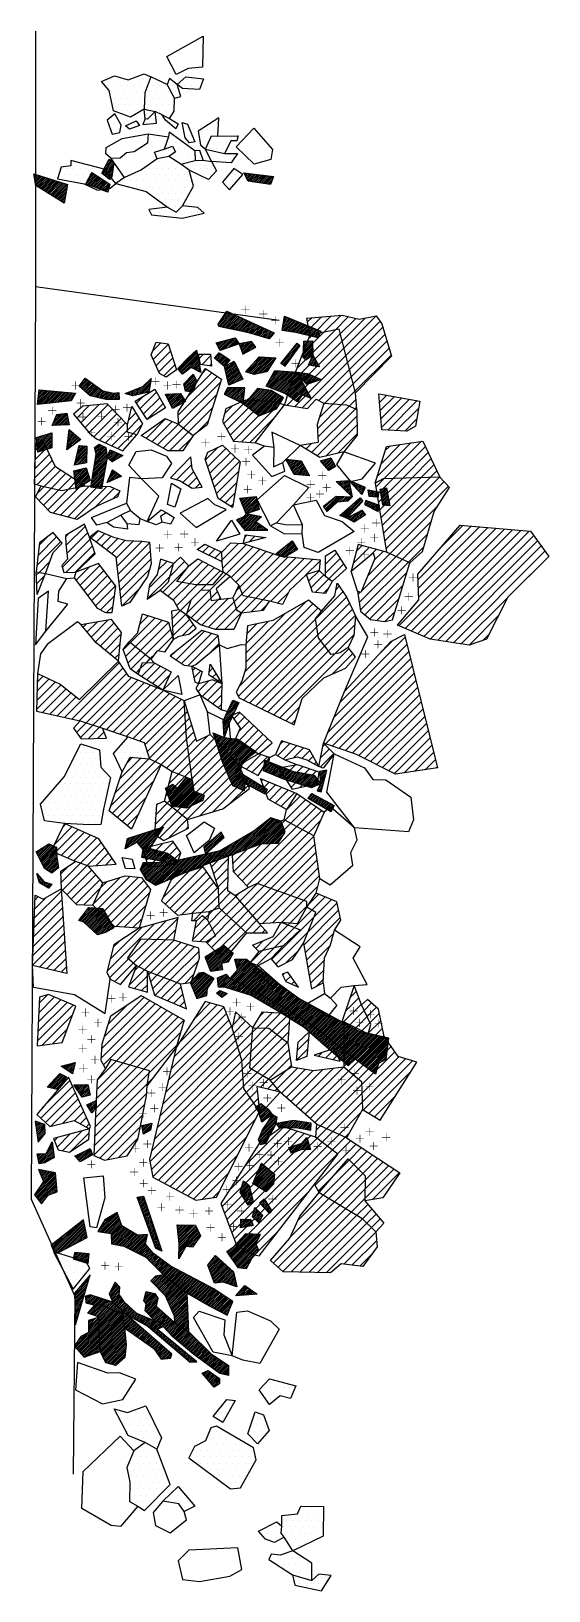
# Model space of a CAD drawing. Header units: metres. Extents: x -4.31 to -3.29, y -17.28 to -14.21.
import ezdxf

# ---------------------------------------------------------------- set-up
doc = ezdxf.new("R2010")
doc.units = ezdxf.units.M
doc.header["$LTSCALE"] = 25
doc.header["$MEASUREMENT"] = 0
doc.linetypes.add('STRICHPUNKTX2', pattern=[2, 1, -0.5, 0, -0.5])
doc.layers.get('0').update_dxf_attribs({"linetype": 'CONTINUOUS'})
for name, color, linetype in [('FEUER', 1, 'CONTINUOUS'), ('GRABUNGSGRENZE', 3, 'STRICHPUNKTX2'), ('KNOCHEN', 2, 'CONTINUOUS'), ('KNOCHENSCHRAFF', 2, 'CONTINUOUS'), ('STEINE', 4, 'CONTINUOUS'), ('STEINESCHRAFF', 4, 'CONTINUOUS')]:
    doc.layers.add(name, color=color, linetype=linetype)

# ---------------------------------------------------------------- blocks, each defined once
blk = doc.blocks.new('*X1')
at = {"color": 0}
for p, q in [((-416.71, -1448.03), (-414.87, -1446.18)), ((-416.3, -1447.26), (-415.08, -1446.04)), ((-415.88, -1446.49), (-415.29, -1445.9)), ((-430.3, -1448.89), (-430.11, -1448.69)), ((-430.25, -1449.2), (-429.84, -1448.78)), ((-430.21, -1449.5), (-429.57, -1448.86)), ((-430.16, -1449.81), (-429.3, -1448.95)), ((-430.12, -1450.12), (-429.03, -1449.04)), ((-430.07, -1450.43), (-428.77, -1449.12)), ((-430.03, -1450.73), (-428.5, -1449.21)), ((-420.02, -1450.62), (-418.21, -1448.81)), ((-419.89, -1450.14), (-418.42, -1448.67)), ((-419.76, -1450.72), (-417.99, -1448.96)), ((-419.5, -1450.82), (-417.78, -1449.1)), ((-419.46, -1449.36), (-418.63, -1448.53)), ((-419.25, -1450.92), (-417.57, -1449.24)), ((-419.03, -1448.58), (-418.84, -1448.39)), ((-416.9, -1448.57), (-414.66, -1446.32)), ((-416.71, -1448.73), (-414.61, -1446.64)), ((-416.51, -1448.89), (-414.67, -1447.05)), ((-416.32, -1449.05), (-414.73, -1447.46)), ((-416.13, -1449.21), (-414.8, -1447.88)), ((-415.94, -1449.37), (-414.86, -1448.29)), ((-415.74, -1449.53), (-414.92, -1448.71)), ((-415.55, -1449.7), (-414.98, -1449.12)), ((-388.95, -1448.55), (-388.85, -1448.45)), ((-388.83, -1448.79), (-388.54, -1448.49)), ((-388.71, -1449.02), (-388.22, -1448.53)), ((-388.59, -1449.25), (-387.91, -1448.57)), ((-388.47, -1449.49), (-387.6, -1448.61)), ((-388.35, -1449.72), (-387.28, -1448.65)), ((-388.23, -1449.96), (-386.97, -1448.69)), ((-388.05, -1450.13), (-386.65, -1448.73)), ((-387.74, -1450.17), (-386.34, -1448.77)), ((-387.43, -1450.22), (-386.02, -1448.81)), ((-387.12, -1450.26), (-385.71, -1448.85)), ((-386.82, -1450.3), (-385.4, -1448.88)), ((-386.51, -1450.35), (-385.08, -1448.92)), ((-386.2, -1450.39), (-384.77, -1448.96)), ((-385.89, -1450.44), (-384.45, -1449)), ((-385.58, -1450.48), (-384.14, -1449.04)), ((-385.27, -1450.52), (-383.82, -1449.08)), ((-384.96, -1450.57), (-383.51, -1449.12)), ((-384.65, -1450.61), (-383.2, -1449.16)), ((-429.93, -1450.99), (-428.23, -1449.29)), ((-429.71, -1451.13), (-427.96, -1449.38)), ((-429.5, -1451.26), (-427.69, -1449.46)), ((-429.28, -1451.4), (-427.42, -1449.55)), ((-429.06, -1451.53), (-427.16, -1449.63)), ((-428.84, -1451.67), (-426.89, -1449.72)), ((-428.62, -1451.8), (-426.62, -1449.8)), ((-428.4, -1451.94), (-426.35, -1449.89)), ((-428.18, -1452.07), (-426.08, -1449.97)), ((-427.96, -1452.21), (-425.82, -1450.06)), ((-427.75, -1452.34), (-425.55, -1450.15)), ((-427.53, -1452.48), (-425.28, -1450.23)), ((-427.31, -1452.61), (-425.01, -1450.32)), ((-427.09, -1452.75), (-424.74, -1450.4)), ((-426.87, -1452.88), (-424.48, -1450.49)), ((-426.65, -1453.02), (-424.21, -1450.57)), ((-426.43, -1453.15), (-423.94, -1450.66)), ((-426.21, -1453.29), (-423.76, -1450.83)), ((-426, -1453.42), (-423.83, -1451.25)), ((-425.78, -1453.56), (-423.9, -1451.68)), ((-425.56, -1453.69), (-423.97, -1452.1)), ((-418.99, -1451.01), (-417.36, -1449.38)), ((-418.73, -1451.11), (-417.15, -1449.52)), ((-418.48, -1451.21), (-416.94, -1449.67)), ((-418.22, -1451.3), (-416.72, -1449.81)), ((-417.97, -1451.4), (-416.51, -1449.95)), ((-417.71, -1451.5), (-416.3, -1450.09)), ((-417.45, -1451.6), (-416.09, -1450.23)), ((-417.2, -1451.69), (-415.88, -1450.38)), ((-416.94, -1451.79), (-415.67, -1450.52)), ((-416.68, -1451.89), (-415.46, -1450.66)), ((-416.43, -1451.99), (-415.5, -1451.06)), ((-416.17, -1452.08), (-415.63, -1451.54)), ((-415.92, -1452.18), (-415.76, -1452.03)), ((-384.34, -1450.66), (-383.38, -1449.69)), ((-384.03, -1450.7), (-383.6, -1450.27)), ((-425.34, -1453.83), (-424.04, -1452.53)), ((-425.12, -1453.96), (-424.11, -1452.95)), ((-424.9, -1454.1), (-424.18, -1453.38)), ((-424.68, -1454.23), (-424.25, -1453.8)), ((-424.46, -1454.37), (-424.33, -1454.23))]:
    blk.add_line(p, q, dxfattribs=at)
blk = doc.blocks.new('*X2')
at = {"color": 0}
for p, q in [((-394.03, -1478.38), (-391.64, -1475.99)), ((-393.95, -1478.65), (-391.4, -1476.1)), ((-393.8, -1477.79), (-391.89, -1475.88)), ((-393.71, -1478.76), (-391.16, -1476.22)), ((-393.42, -1478.82), (-390.92, -1476.33)), ((-393.12, -1478.89), (-390.68, -1476.44)), ((-393.03, -1476.67), (-392.13, -1475.77)), ((-392.83, -1478.95), (-390.43, -1476.55)), ((-392.54, -1479.01), (-390.19, -1476.66)), ((-392.25, -1479.07), (-389.95, -1476.77)), ((-391.95, -1479.13), (-389.71, -1476.88)), ((-381.15, -1477.52), (-380.51, -1476.88)), ((-381.08, -1477.1), (-380.76, -1476.77)), ((-381.01, -1476.68), (-381.01, -1476.67)), ((-391.66, -1479.19), (-389.47, -1477)), ((-391.37, -1479.25), (-389.22, -1477.11)), ((-391.08, -1479.31), (-388.98, -1477.22)), ((-390.79, -1479.38), (-388.74, -1477.33)), ((-390.49, -1479.44), (-388.5, -1477.44)), ((-390.2, -1479.5), (-388.25, -1477.55)), ((-389.91, -1479.56), (-388.01, -1477.66)), ((-389.62, -1479.62), (-387.77, -1477.78)), ((-389.32, -1479.68), (-387.53, -1477.89)), ((-389.03, -1479.74), (-387.29, -1478)), ((-388.74, -1479.81), (-387.04, -1478.11)), ((-388.45, -1479.87), (-386.8, -1478.22)), ((-388.16, -1479.93), (-386.56, -1478.33)), ((-387.87, -1480), (-386.32, -1478.44)), ((-387.6, -1480.08), (-386.07, -1478.55)), ((-387.33, -1480.16), (-385.83, -1478.67)), ((-387.05, -1480.24), (-385.59, -1478.78)), ((-386.78, -1480.32), (-385.35, -1478.89)), ((-386.51, -1480.4), (-385.11, -1479)), ((-386.24, -1480.48), (-384.86, -1479.11)), ((-385.96, -1480.56), (-384.62, -1479.22)), ((-385.69, -1480.64), (-384.38, -1479.33)), ((-385.42, -1480.72), (-384.14, -1479.45)), ((-385.14, -1480.8), (-383.9, -1479.56)), ((-384.87, -1480.89), (-383.65, -1479.67)), ((-384.6, -1480.97), (-383.41, -1479.78)), ((-384.32, -1481.05), (-383.17, -1479.89)), ((-381.44, -1479.22), (-379.51, -1477.29)), ((-381.37, -1478.8), (-379.76, -1477.19)), ((-381.35, -1479.48), (-379.26, -1477.4)), ((-381.3, -1478.37), (-380.01, -1477.09)), ((-381.23, -1477.95), (-380.26, -1476.98)), ((-381.04, -1479.53), (-379.01, -1477.5)), ((-380.74, -1479.58), (-378.76, -1477.6)), ((-380.43, -1479.63), (-378.51, -1477.71)), ((-380.12, -1479.68), (-378.26, -1477.81)), ((-379.82, -1479.72), (-378.01, -1477.91)), ((-379.51, -1479.77), (-377.76, -1478.02)), ((-379.21, -1479.82), (-377.51, -1478.12)), ((-378.9, -1479.87), (-377.26, -1478.23)), ((-378.61, -1479.93), (-377.01, -1478.33)), ((-378.32, -1480), (-376.76, -1478.43)), ((-378.04, -1480.06), (-376.51, -1478.54)), ((-377.75, -1480.13), (-376.26, -1478.64)), ((-377.46, -1480.2), (-376.01, -1478.74)), ((-377.18, -1480.26), (-375.76, -1478.85)), ((-376.89, -1480.33), (-375.51, -1478.95)), ((-376.6, -1480.4), (-375.26, -1479.05)), ((-376.32, -1480.46), (-375.01, -1479.16)), ((-376.03, -1480.53), (-374.76, -1479.26)), ((-375.74, -1480.6), (-374.51, -1479.37)), ((-375.46, -1480.66), (-374.26, -1479.47)), ((-375.17, -1480.73), (-374.01, -1479.57)), ((-374.88, -1480.8), (-373.96, -1479.87)), ((-394.43, -1481.96), (-394.36, -1481.89)), ((-394.31, -1482.19), (-393.88, -1481.76)), ((-394.19, -1482.42), (-393.39, -1481.63)), ((-394.07, -1482.66), (-392.91, -1481.5)), ((-393.95, -1482.89), (-392.42, -1481.37)), ((-393.83, -1483.12), (-391.94, -1481.24)), ((-393.71, -1483.36), (-391.45, -1481.11)), ((-393.24, -1483.24), (-390.97, -1480.98)), ((-392.71, -1483.06), (-390.66, -1481.02)), ((-392.17, -1482.89), (-390.52, -1481.23)), ((-391.64, -1482.71), (-390.38, -1481.45)), ((-391.11, -1482.53), (-390.24, -1481.66)), ((-390.58, -1482.35), (-390.1, -1481.87)), ((-390.05, -1482.18), (-389.96, -1482.08)), ((-389.85, -1482.33), (-389.59, -1482.07)), ((-389.75, -1482.59), (-389.16, -1481.99)), ((-389.66, -1482.85), (-388.73, -1481.91)), ((-389.56, -1483.1), (-388.29, -1481.83)), ((-389.47, -1483.36), (-387.86, -1481.75)), ((-389.37, -1483.62), (-387.46, -1481.71)), ((-389.28, -1483.88), (-387.31, -1481.91)), ((-389.18, -1484.13), (-387.16, -1482.11)), ((-388.46, -1483.77), (-387.01, -1482.31)), ((-387.64, -1483.3), (-386.85, -1482.51)), ((-386.82, -1482.84), (-386.7, -1482.72)), ((-384.05, -1481.13), (-383.79, -1480.87)), ((-381.57, -1486.07), (-378.13, -1482.63)), ((-381.2, -1485.35), (-378.13, -1482.28)), ((-379.77, -1483.56), (-378.32, -1482.11)), ((-377.32, -1484.65), (-375.47, -1482.8)), ((-377.3, -1484.27), (-375.47, -1482.45)), ((-377.28, -1483.9), (-375.48, -1482.1)), ((-377.26, -1483.53), (-375.48, -1481.75)), ((-377.24, -1483.16), (-375.61, -1481.52)), ((-377.22, -1482.78), (-375.98, -1481.54)), ((-377.2, -1482.41), (-376.36, -1481.56)), ((-377.18, -1482.04), (-376.73, -1481.59)), ((-377.17, -1481.67), (-377.11, -1481.61)), ((-374.6, -1480.87), (-374.24, -1480.51)), ((-401.96, -1487.01), (-398.4, -1483.46)), ((-401.8, -1487.21), (-398.26, -1483.67)), ((-401.64, -1487.4), (-398.2, -1483.96)), ((-401.48, -1487.6), (-398.14, -1484.26)), ((-401.32, -1487.79), (-398.09, -1484.56)), ((-401.16, -1487.99), (-398.03, -1484.85)), ((-400.38, -1487.55), (-397.97, -1485.15)), ((-399.3, -1486.83), (-397.91, -1485.44)), ((-399.06, -1486.95), (-397.86, -1485.74)), ((-398.83, -1487.07), (-397.8, -1486.04)), ((-394.65, -1485.01), (-393.65, -1484.01)), ((-394.46, -1485.17), (-393.44, -1484.15)), ((-394.26, -1485.33), (-393.23, -1484.3)), ((-394.11, -1484.11), (-393.86, -1483.87)), ((-394.07, -1485.49), (-393.02, -1484.44)), ((-393.87, -1485.65), (-392.81, -1484.58)), ((-393.68, -1485.81), (-392.6, -1484.72)), ((-393.49, -1485.97), (-392.38, -1484.86)), ((-393.29, -1486.13), (-392.17, -1485.01)), ((-393.1, -1486.29), (-391.96, -1485.15)), ((-392.91, -1486.45), (-391.86, -1485.4)), ((-392.69, -1486.94), (-391.74, -1485.99)), ((-392.63, -1487.23), (-390.98, -1485.58)), ((-392.56, -1487.52), (-390.8, -1485.75)), ((-392.49, -1487.8), (-390.68, -1485.99)), ((-388.48, -1487.68), (-385.47, -1484.67)), ((-388.21, -1487.76), (-385.14, -1484.69)), ((-387.94, -1487.84), (-384.81, -1484.71)), ((-387.67, -1487.92), (-384.48, -1484.73)), ((-387.6, -1486.44), (-385.8, -1484.65)), ((-387.39, -1488.01), (-384.14, -1484.75)), ((-387.12, -1488.09), (-383.81, -1484.78)), ((-386.79, -1488.11), (-383.48, -1484.8)), ((-386.33, -1488), (-383.15, -1484.82)), ((-385.87, -1487.9), (-382.82, -1484.84)), ((-385.42, -1487.8), (-383.17, -1485.55)), ((-381.36, -1486.22), (-379.04, -1483.89)), ((-381.16, -1486.37), (-379.95, -1485.16)), ((-377.23, -1484.91), (-375.46, -1483.14)), ((-377.05, -1485.09), (-375.46, -1483.49)), ((-376.88, -1485.27), (-375.45, -1483.84)), ((-376.19, -1486.35), (-374.98, -1485.14)), ((-376.07, -1485.87), (-375.11, -1484.92)), ((-376.02, -1484.77), (-375.45, -1484.19)), ((-375.88, -1486.4), (-374.85, -1485.36)), ((-375.82, -1485.27), (-375.24, -1484.69)), ((-375.57, -1484.67), (-375.38, -1484.47)), ((-375.57, -1486.44), (-374.72, -1485.58)), ((-375.27, -1486.48), (-374.58, -1485.8)), ((-374.96, -1486.53), (-374.45, -1486.02)), ((-421.34, -1490.49), (-419.93, -1489.08)), ((-420.75, -1489.55), (-420.14, -1488.93)), ((-410.35, -1492.22), (-407.26, -1489.13)), ((-400.8, -1490.1), (-398.91, -1488.21)), ((-400.74, -1490.39), (-398.79, -1488.44)), ((-400.68, -1490.68), (-398.67, -1488.68)), ((-400.62, -1490.97), (-398.55, -1488.91)), ((-400.55, -1491.27), (-398.43, -1489.14)), ((-398.59, -1487.18), (-397.74, -1486.33)), ((-398.36, -1487.3), (-397.68, -1486.63)), ((-398.12, -1487.42), (-397.63, -1486.92)), ((-397.89, -1487.54), (-397.57, -1487.22)), ((-397.65, -1487.66), (-397.51, -1487.52)), ((-392.76, -1486.65), (-392.5, -1486.4)), ((-392.43, -1488.09), (-390.57, -1486.23)), ((-392.36, -1488.38), (-390.46, -1486.47)), ((-392.3, -1488.67), (-390.34, -1486.71)), ((-392.23, -1488.95), (-390.23, -1486.95)), ((-392.16, -1489.24), (-390.11, -1487.19)), ((-392.1, -1489.53), (-390, -1487.43)), ((-392.03, -1489.82), (-389.89, -1487.67)), ((-391.97, -1490.1), (-389.77, -1487.91)), ((-391.64, -1490.13), (-389.66, -1488.15)), ((-391, -1489.84), (-389.55, -1488.39)), ((-390.36, -1489.55), (-389.43, -1488.63)), ((-389.71, -1489.27), (-389.32, -1488.87)), ((-384.96, -1487.69), (-383.83, -1486.57)), ((-384.55, -1490.46), (-381.56, -1487.47)), ((-384.29, -1490.56), (-381.22, -1487.49)), ((-384.28, -1489.85), (-381.89, -1487.45)), ((-384.04, -1490.67), (-380.89, -1487.51)), ((-383.85, -1489.05), (-382.22, -1487.43)), ((-383.79, -1490.77), (-380.56, -1487.53)), ((-383.54, -1490.87), (-380.23, -1487.55)), ((-383.41, -1488.26), (-382.56, -1487.41)), ((-383.29, -1490.97), (-379.89, -1487.57)), ((-383.04, -1491.07), (-379.56, -1487.59)), ((-382.97, -1487.47), (-382.89, -1487.39)), ((-382.79, -1491.18), (-379.23, -1487.62)), ((-382.53, -1491.28), (-378.89, -1487.64)), ((-382.28, -1491.38), (-378.56, -1487.66)), ((-382.03, -1491.48), (-378.43, -1487.88)), ((-381.78, -1491.58), (-378.31, -1488.11)), ((-381.53, -1491.69), (-378.19, -1488.34)), ((-381.28, -1491.79), (-378.06, -1488.57)), ((-381.03, -1491.89), (-377.94, -1488.8)), ((-380.96, -1486.52), (-380.86, -1486.42)), ((-380.8, -1492.02), (-377.82, -1489.03)), ((-378.4, -1487.85), (-378.25, -1487.7)), ((-378.24, -1488.04), (-377.94, -1487.75)), ((-378.08, -1488.24), (-377.64, -1487.79)), ((-377.92, -1488.44), (-377.33, -1487.84)), ((-377.77, -1488.63), (-377.02, -1487.89)), ((-377.61, -1488.83), (-376.71, -1487.93)), ((-377.45, -1489.02), (-376.42, -1487.99)), ((-377.29, -1489.22), (-376.17, -1488.1)), ((-377.13, -1489.41), (-375.93, -1488.21)), ((-376.98, -1489.61), (-375.68, -1488.31)), ((-376.82, -1489.8), (-375.43, -1488.42)), ((-376.66, -1490), (-375.19, -1488.53)), ((-376.32, -1490.01), (-374.94, -1488.64)), ((-375.78, -1489.83), (-374.7, -1488.74)), ((-375.25, -1489.65), (-374.45, -1488.85)), ((-374.71, -1489.46), (-374.2, -1488.96)), ((-374.65, -1486.57), (-374.32, -1486.25)), ((-374.34, -1486.62), (-374.19, -1486.47)), ((-374.17, -1489.28), (-373.96, -1489.07)), ((-429.58, -1493.77), (-427.16, -1491.36)), ((-429.53, -1493.38), (-427.49, -1491.33)), ((-429.51, -1494.05), (-426.84, -1491.39)), ((-429.49, -1492.98), (-427.81, -1491.3)), ((-429.45, -1492.58), (-428.14, -1491.27)), ((-429.41, -1492.19), (-428.46, -1491.24)), ((-429.36, -1491.79), (-428.79, -1491.21)), ((-429.32, -1491.39), (-429.11, -1491.19)), ((-429.11, -1494.01), (-426.51, -1491.41)), ((-428.71, -1493.96), (-426.19, -1491.44)), ((-428.31, -1493.92), (-425.86, -1491.47)), ((-427.91, -1493.88), (-425.54, -1491.5)), ((-427.51, -1493.83), (-425.21, -1491.53)), ((-427.11, -1493.79), (-424.89, -1491.56)), ((-426.72, -1493.74), (-424.56, -1491.59)), ((-426.32, -1493.7), (-424.24, -1491.61)), ((-425.92, -1493.65), (-423.91, -1491.64)), ((-425.52, -1493.61), (-423.59, -1491.67)), ((-425.12, -1493.56), (-423.26, -1491.7)), ((-424.72, -1493.52), (-422.94, -1491.73)), ((-424.33, -1493.47), (-422.61, -1491.76)), ((-423.93, -1493.43), (-422.29, -1491.79)), ((-423.53, -1493.38), (-422.37, -1492.22)), ((-421.15, -1490.65), (-419.73, -1489.23)), ((-420.97, -1490.82), (-419.52, -1489.38)), ((-420.78, -1490.98), (-419.32, -1489.53)), ((-420.59, -1491.15), (-419.11, -1489.67)), ((-420.4, -1491.31), (-418.91, -1489.82)), ((-420.21, -1491.47), (-418.7, -1489.97)), ((-420.02, -1491.64), (-418.5, -1490.12)), ((-419.83, -1491.8), (-418.29, -1490.27)), ((-419.64, -1491.97), (-418.09, -1490.42)), ((-419.45, -1492.13), (-417.88, -1490.57)), ((-419.26, -1492.29), (-417.68, -1490.71)), ((-418.99, -1492.38), (-417.47, -1490.86)), ((-418.71, -1492.45), (-417.27, -1491.01)), ((-418.43, -1492.52), (-417.06, -1491.16)), ((-418.14, -1492.59), (-416.86, -1491.31)), ((-417.86, -1492.66), (-416.6, -1491.4)), ((-417.58, -1492.74), (-416.31, -1491.46)), ((-417.3, -1492.81), (-416.02, -1491.53)), ((-417.02, -1492.88), (-415.73, -1491.59)), ((-416.73, -1492.95), (-415.44, -1491.65)), ((-416.45, -1493.02), (-415.15, -1491.72)), ((-416.16, -1493.09), (-414.86, -1491.78)), ((-415.81, -1493.09), (-414.53, -1491.81)), ((-415.46, -1493.09), (-414.14, -1491.77)), ((-415.11, -1493.09), (-413.75, -1491.74)), ((-414.75, -1493.09), (-413.58, -1491.92)), ((-412.19, -1491.94), (-411.97, -1491.73)), ((-411.92, -1492.02), (-411.4, -1491.5)), ((-411.65, -1492.11), (-410.82, -1491.28)), ((-411.38, -1492.19), (-410.24, -1491.05)), ((-411.11, -1492.27), (-409.66, -1490.83)), ((-410.8, -1492.32), (-409.09, -1490.6)), ((-409.89, -1492.12), (-407.33, -1489.56)), ((-409.44, -1492.02), (-407.41, -1489.99)), ((-408.99, -1491.92), (-407.48, -1490.41)), ((-408.54, -1491.82), (-407.55, -1490.84)), ((-408.08, -1491.72), (-407.63, -1491.27)), ((-404.33, -1492.22), (-404.1, -1491.99)), ((-404.22, -1492.45), (-403.73, -1491.97)), ((-404.1, -1492.69), (-403.36, -1491.95)), ((-403.98, -1492.93), (-402.99, -1491.93)), ((-403.86, -1493.16), (-402.62, -1491.91)), ((-403.75, -1493.4), (-402.25, -1491.9)), ((-403.63, -1493.64), (-401.87, -1491.88)), ((-403.51, -1493.87), (-401.5, -1491.86)), ((-403.4, -1494.11), (-401.36, -1492.07)), ((-400.36, -1491.43), (-398.31, -1489.38)), ((-400.05, -1491.47), (-398.45, -1489.86)), ((-399.75, -1491.52), (-398.66, -1490.43)), ((-399.44, -1491.56), (-398.87, -1491)), ((-399.13, -1491.61), (-399.08, -1491.56)), ((-392.83, -1492.02), (-391.57, -1490.77)), ((-392.59, -1492.14), (-391.22, -1490.77)), ((-392.56, -1491.4), (-391.93, -1490.77)), ((-392.36, -1492.26), (-390.87, -1490.77)), ((-392.12, -1492.38), (-390.52, -1490.77)), ((-391.89, -1492.5), (-390.16, -1490.77)), ((-391.65, -1492.62), (-389.81, -1490.78)), ((-391.42, -1492.73), (-389.46, -1490.78)), ((-391.18, -1492.85), (-389.11, -1490.78)), ((-390.95, -1492.97), (-388.78, -1490.81)), ((-390.71, -1493.09), (-388.83, -1491.21)), ((-390.48, -1493.21), (-388.88, -1491.61)), ((-390.24, -1493.33), (-388.92, -1492.01)), ((-388.87, -1494.08), (-385.76, -1490.97)), ((-388.67, -1494.23), (-385.46, -1491.02)), ((-388.47, -1494.38), (-385.15, -1491.07)), ((-388.27, -1494.54), (-384.85, -1491.11)), ((-388.07, -1494.69), (-384.54, -1491.16)), ((-387.86, -1494.84), (-384.23, -1491.21)), ((-387.66, -1494.99), (-383.93, -1491.26)), ((-387.5, -1492.35), (-386.07, -1490.92)), ((-387.46, -1495.14), (-383.63, -1491.31)), ((-387.26, -1495.29), (-383.4, -1491.44)), ((-387.06, -1495.45), (-383.18, -1491.57)), ((-386.85, -1495.6), (-382.96, -1491.7)), ((-386.65, -1495.75), (-382.73, -1491.83)), ((-386.45, -1495.9), (-382.51, -1491.96)), ((-386.25, -1496.05), (-382.28, -1492.09)), ((-386.05, -1496.2), (-382.06, -1492.22)), ((-380.58, -1492.15), (-377.69, -1489.26)), ((-380.36, -1492.29), (-377.57, -1489.49)), ((-380.15, -1492.42), (-377.45, -1489.72)), ((-379.93, -1492.56), (-377.32, -1489.95)), ((-379.71, -1492.7), (-377.2, -1490.19)), ((-379.49, -1492.83), (-377.08, -1490.42)), ((-379.27, -1492.97), (-376.95, -1490.65)), ((-379.06, -1493.1), (-376.83, -1490.88)), ((-378.84, -1493.24), (-376.71, -1491.11)), ((-377.45, -1492.2), (-376.58, -1491.34)), ((-377.19, -1492.3), (-376.46, -1491.57)), ((-376.94, -1492.4), (-376.34, -1491.8)), ((-376.68, -1492.5), (-376.21, -1492.03)), ((-423.13, -1493.34), (-422.84, -1493.05)), ((-414.4, -1493.09), (-413.57, -1492.26)), ((-414.05, -1493.09), (-413.56, -1492.6)), ((-413.7, -1493.1), (-413.55, -1492.95)), ((-403.28, -1494.34), (-401.22, -1492.29)), ((-403.16, -1494.58), (-401.09, -1492.51)), ((-403.04, -1494.82), (-400.95, -1492.73)), ((-402.39, -1494.51), (-400.82, -1492.94)), ((-401.62, -1494.1), (-400.68, -1493.16)), ((-400.86, -1493.69), (-400.55, -1493.38)), ((-390, -1493.44), (-388.97, -1492.41)), ((-389.77, -1493.56), (-389.02, -1492.81)), ((-389.53, -1493.68), (-389.07, -1493.21)), ((-389.3, -1493.8), (-389.11, -1493.61)), ((-389.08, -1493.93), (-388.44, -1493.3)), ((-385.64, -1496.15), (-381.83, -1492.34)), ((-385.05, -1495.91), (-381.61, -1492.47)), ((-384.45, -1495.67), (-381.38, -1492.6)), ((-383.86, -1495.43), (-381.16, -1492.73)), ((-383.26, -1495.19), (-381.83, -1493.76)), ((-382.67, -1494.94), (-382.5, -1494.78)), ((-378.62, -1493.38), (-377.66, -1492.41)), ((-376.43, -1492.6), (-376.09, -1492.26)), ((-376.17, -1492.69), (-375.97, -1492.49)), ((-375.92, -1492.79), (-375.84, -1492.72)), ((-426.66, -1497.93), (-424.58, -1495.85)), ((-426.56, -1498.18), (-424.18, -1495.8)), ((-426.41, -1497.32), (-424.99, -1495.9)), ((-426.19, -1498.17), (-423.85, -1495.83)), ((-426.15, -1496.71), (-425.39, -1495.95)), ((-425.89, -1496.1), (-425.8, -1496)), ((-425.82, -1498.15), (-423.79, -1496.12)), ((-425.46, -1498.14), (-423.73, -1496.41)), ((-425.09, -1498.12), (-423.66, -1496.7)), ((-424.72, -1498.11), (-423.6, -1496.99)), ((-424.35, -1498.09), (-423.54, -1497.28)), ((-423.98, -1498.07), (-423.47, -1497.57)), ((-423.61, -1498.06), (-423.41, -1497.86)), ((-429.81, -1500.73), (-429.51, -1500.42)), ((-429.79, -1501.05), (-429.01, -1500.27)), ((-429.76, -1501.38), (-428.5, -1500.12)), ((-429.73, -1501.7), (-427.99, -1499.97)), ((-429.7, -1502.03), (-427.49, -1499.81)), ((-429.68, -1502.36), (-426.98, -1499.66)), ((-429.65, -1502.68), (-426.83, -1499.86)), ((-429.62, -1503.01), (-426.83, -1500.22)), ((-429.59, -1503.33), (-426.83, -1500.57)), ((-429.21, -1503.3), (-426.83, -1500.93)), ((-428.69, -1503.14), (-426.83, -1501.28)), ((-423.83, -1502.87), (-421.53, -1500.58)), ((-423.79, -1502.48), (-421.72, -1500.41)), ((-423.75, -1502.08), (-421.91, -1500.25)), ((-423.71, -1501.69), (-422.1, -1500.09)), ((-423.66, -1501.29), (-422.29, -1499.92)), ((-423.62, -1500.9), (-422.49, -1499.76)), ((-423.58, -1500.51), (-422.68, -1499.6)), ((-423.54, -1500.11), (-422.87, -1499.44)), ((-423.5, -1499.72), (-423.06, -1499.27)), ((-423.46, -1499.32), (-423.25, -1499.11)), ((-422.86, -1502.25), (-421.34, -1500.74)), ((-421.52, -1501.27), (-421.15, -1500.9)), ((-428.18, -1502.98), (-426.83, -1501.64)), ((-427.67, -1502.82), (-426.84, -1501.99)), ((-427.15, -1502.66), (-426.84, -1502.35)), ((-422.32, -1505.96), (-419.95, -1503.59)), ((-422.21, -1505.49), (-419.94, -1503.23)), ((-422.09, -1505.03), (-419.93, -1502.87)), ((-421.98, -1504.56), (-419.93, -1502.51)), ((-421.91, -1505.9), (-419.95, -1503.95)), ((-421.87, -1504.1), (-420, -1502.22)), ((-421.76, -1503.63), (-420.33, -1502.2)), ((-421.65, -1503.17), (-420.65, -1502.17)), ((-421.54, -1502.7), (-420.98, -1502.15)), ((-421.47, -1505.82), (-419.96, -1504.31)), ((-421.42, -1502.24), (-421.31, -1502.13)), ((-418.64, -1507.23), (-415.92, -1504.51)), ((-418.57, -1506.81), (-415.95, -1504.19)), ((-418.51, -1506.39), (-415.99, -1503.87)), ((-418.44, -1505.97), (-416.03, -1503.56)), ((-418.37, -1505.55), (-416.07, -1503.24)), ((-418.36, -1502.71), (-417.48, -1501.83)), ((-418.31, -1505.13), (-416.11, -1502.93)), ((-418.29, -1502.99), (-417.25, -1501.95)), ((-418.24, -1504.71), (-416.15, -1502.62)), ((-418.22, -1503.28), (-417.01, -1502.07)), ((-418.17, -1504.29), (-416.3, -1502.42)), ((-418.16, -1503.56), (-416.77, -1502.18)), ((-418.11, -1503.87), (-416.54, -1502.3)), ((-415.9, -1504.49), (-414.7, -1503.29)), ((-415.71, -1503.95), (-414.94, -1503.18)), ((-415.71, -1504.66), (-414.45, -1503.39)), ((-415.53, -1504.82), (-414.2, -1503.5)), ((-415.49, -1503.38), (-415.19, -1503.07)), ((-415.34, -1504.99), (-413.95, -1503.61)), ((-415.15, -1505.16), (-413.71, -1503.71)), ((-414.97, -1505.33), (-413.46, -1503.82)), ((-414.14, -1504.85), (-413.21, -1503.93)), ((-413.24, -1504.31), (-412.97, -1504.03)), ((-422.47, -1507.17), (-422.37, -1507.07)), ((-422.43, -1507.49), (-421.9, -1506.96)), ((-422.39, -1507.8), (-421.43, -1506.84)), ((-422.35, -1508.12), (-420.96, -1506.73)), ((-422.32, -1508.43), (-420.49, -1506.61)), ((-422.28, -1508.75), (-420.03, -1506.5)), ((-422.24, -1509.06), (-419.95, -1506.77)), ((-422.2, -1509.38), (-419.86, -1507.04)), ((-422.16, -1509.69), (-419.78, -1507.31)), ((-422.12, -1510.01), (-419.69, -1507.57)), ((-421.03, -1505.73), (-419.97, -1504.67)), ((-420.59, -1505.65), (-419.97, -1505.03)), ((-420.16, -1505.56), (-419.98, -1505.39)), ((-419.1, -1510.17), (-416.48, -1507.54)), ((-419.04, -1509.75), (-416.4, -1507.11)), ((-418.97, -1509.33), (-416.32, -1506.68)), ((-418.9, -1508.91), (-416.24, -1506.24)), ((-418.84, -1508.49), (-416.16, -1505.81)), ((-418.77, -1508.07), (-416.08, -1505.38)), ((-418.7, -1507.65), (-416, -1504.94)), ((-415.86, -1509.4), (-413.99, -1507.54)), ((-415.64, -1508.82), (-414.2, -1507.39)), ((-415.39, -1508.22), (-414.41, -1507.24)), ((-415.14, -1507.62), (-414.61, -1507.09)), ((-414.9, -1507.02), (-414.82, -1506.94)), ((-380.66, -1504.96), (-380.55, -1504.85)), ((-380.54, -1505.19), (-380.23, -1504.88)), ((-380.41, -1505.42), (-379.91, -1504.92)), ((-380.29, -1505.65), (-379.59, -1504.95)), ((-380.16, -1505.87), (-379.27, -1504.99)), ((-380.03, -1506.1), (-378.95, -1505.02)), ((-379.91, -1506.33), (-378.63, -1505.05)), ((-379.78, -1506.56), (-378.31, -1505.09)), ((-379.65, -1506.78), (-377.99, -1505.12)), ((-379.53, -1507.01), (-377.71, -1505.19)), ((-379.4, -1507.24), (-377.58, -1505.42)), ((-379.28, -1507.46), (-377.46, -1505.65)), ((-379.15, -1507.69), (-377.33, -1505.87)), ((-378.95, -1507.85), (-377.2, -1506.1)), ((-378.63, -1507.87), (-377.07, -1506.32)), ((-378.3, -1507.9), (-376.95, -1506.55)), ((-377.98, -1507.93), (-376.82, -1506.78)), ((-377.65, -1507.96), (-376.69, -1507)), ((-377.32, -1507.99), (-376.56, -1507.23)), ((-377, -1508.02), (-376.44, -1507.45)), ((-373.86, -1505.23), (-373.73, -1505.1)), ((-373.69, -1505.42), (-373.23, -1504.95)), ((-373.53, -1505.61), (-372.73, -1504.81)), ((-373.36, -1505.79), (-372.24, -1504.67)), ((-373.2, -1505.98), (-371.82, -1504.6)), ((-373.03, -1506.17), (-371.69, -1504.83)), ((-372.86, -1506.36), (-371.57, -1505.06)), ((-372.7, -1506.54), (-371.45, -1505.3)), ((-372.53, -1506.73), (-371.33, -1505.53)), ((-372.37, -1506.92), (-371.21, -1505.76)), ((-371.98, -1506.88), (-371.08, -1505.99)), ((-371.15, -1506.41), (-370.96, -1506.22)), ((-422.09, -1510.32), (-419.6, -1507.84)), ((-422.05, -1510.64), (-419.52, -1508.11)), ((-421.45, -1510.39), (-419.43, -1508.37)), ((-420.49, -1509.78), (-419.34, -1508.64)), ((-419.52, -1509.18), (-419.26, -1508.91)), ((-418.97, -1510.39), (-416.56, -1507.97)), ((-418.66, -1510.43), (-416.63, -1508.41)), ((-418.35, -1510.48), (-416.71, -1508.84)), ((-418.05, -1510.53), (-416.79, -1509.27)), ((-417.74, -1510.57), (-416.87, -1509.71)), ((-417.43, -1510.62), (-416.95, -1510.14)), ((-417.12, -1510.66), (-417.03, -1510.57)), ((-415.23, -1509.13), (-413.79, -1507.68)), ((-414.61, -1508.86), (-413.58, -1507.83)), ((-413.99, -1508.59), (-413.38, -1507.98)), ((-413.36, -1508.32), (-413.17, -1508.13)), ((-376.67, -1508.05), (-376.31, -1507.68)), ((-376.35, -1508.07), (-376.18, -1507.9)), ((-370.79, -1509.23), (-370.73, -1509.18)), ((-370.61, -1509.4), (-370.36, -1509.15)), ((-370.43, -1509.58), (-369.98, -1509.13)), ((-370.25, -1509.75), (-369.61, -1509.11)), ((-370.07, -1509.92), (-369.23, -1509.09)), ((-369.88, -1510.09), (-368.86, -1509.07)), ((-369.7, -1510.27), (-368.48, -1509.04)), ((-369.52, -1510.44), (-368.31, -1509.22)), ((-369.34, -1510.61), (-368.24, -1509.51)), ((-369.16, -1510.79), (-368.18, -1509.8)), ((-368.98, -1510.96), (-368.12, -1510.09)), ((-368.8, -1511.13), (-368.05, -1510.38)), ((-368.24, -1509.15), (-368.19, -1509.1)), ((-368.06, -1509.33), (-367.94, -1509.21)), ((-367.89, -1509.51), (-367.69, -1509.31)), ((-367.72, -1509.69), (-367.44, -1509.42)), ((-367.54, -1509.88), (-367.19, -1509.52)), ((-367.37, -1510.06), (-366.94, -1509.62)), ((-367.2, -1510.24), (-366.69, -1509.73)), ((-367.03, -1510.42), (-366.44, -1509.83)), ((-366.85, -1510.6), (-366.19, -1509.94)), ((-366.68, -1510.78), (-365.94, -1510.04)), ((-366.51, -1510.96), (-365.69, -1510.15)), ((-366.33, -1511.14), (-365.45, -1510.25)), ((-366.16, -1511.32), (-365.2, -1510.36)), ((-362.08, -1511.13), (-361.56, -1510.61)), ((-362.03, -1511.43), (-361.12, -1510.52)), ((-361.98, -1511.73), (-360.9, -1510.65)), ((-389.71, -1512.6), (-389.58, -1512.47)), ((-389.61, -1512.85), (-389.19, -1512.43)), ((-389.51, -1513.11), (-388.8, -1512.39)), ((-389.41, -1513.36), (-388.41, -1512.36)), ((-389.32, -1513.62), (-388.02, -1512.32)), ((-389.22, -1513.87), (-387.63, -1512.29)), ((-389.12, -1514.12), (-387.24, -1512.25)), ((-389.02, -1514.38), (-386.85, -1512.21)), ((-388.92, -1514.63), (-386.54, -1512.25)), ((-388.82, -1514.89), (-386.47, -1512.54)), ((-388.72, -1515.14), (-386.4, -1512.82)), ((-388.62, -1515.4), (-386.34, -1513.11)), ((-388.41, -1515.54), (-386.27, -1513.4)), ((-387.89, -1515.37), (-386.2, -1513.68)), ((-373.23, -1514.15), (-372.62, -1513.53)), ((-373.09, -1514.36), (-371.07, -1512.34)), ((-372.95, -1514.57), (-370.52, -1512.14)), ((-372.81, -1514.79), (-370.17, -1512.15)), ((-372.67, -1515), (-369.83, -1512.16)), ((-370.56, -1513.24), (-369.49, -1512.18)), ((-370.18, -1513.22), (-369.15, -1512.19)), ((-369.8, -1513.19), (-368.81, -1512.2)), ((-369.79, -1516.01), (-366.6, -1512.82)), ((-369.53, -1516.1), (-365.98, -1512.56)), ((-369.42, -1513.16), (-368.47, -1512.21)), ((-369.27, -1516.2), (-365.82, -1512.75)), ((-369.04, -1513.14), (-368.12, -1512.22)), ((-369.02, -1516.3), (-365.66, -1512.94)), ((-368.66, -1513.11), (-367.78, -1512.24)), ((-368.62, -1511.31), (-367.99, -1510.67)), ((-368.44, -1511.48), (-367.92, -1510.96)), ((-368.26, -1511.65), (-367.86, -1511.25)), ((-368.08, -1511.82), (-367.8, -1511.54)), ((-367.9, -1512), (-367.73, -1511.83)), ((-367.72, -1512.17), (-367.67, -1512.12)), ((-365.99, -1511.5), (-365.21, -1510.73)), ((-365.82, -1511.68), (-365.63, -1511.5)), ((-365.16, -1513.5), (-364.71, -1513.05)), ((-365.14, -1513.83), (-364.45, -1513.14)), ((-364.91, -1513.95), (-364.19, -1513.24)), ((-364.67, -1514.07), (-363.93, -1513.33)), ((-364.51, -1511.08), (-364.34, -1510.91)), ((-364.46, -1511.39), (-364.04, -1510.96)), ((-364.44, -1514.19), (-363.67, -1513.42)), ((-364.41, -1511.69), (-363.74, -1511.02)), ((-364.36, -1512), (-363.43, -1511.07)), ((-364.2, -1514.31), (-363.41, -1513.52)), ((-364.18, -1512.16), (-363.13, -1511.12)), ((-363.97, -1514.43), (-363.15, -1513.61)), ((-363.85, -1512.19), (-362.83, -1511.17)), ((-363.74, -1514.55), (-362.89, -1513.71)), ((-363.53, -1512.22), (-362.53, -1511.23)), ((-363.2, -1512.25), (-362.49, -1511.53)), ((-362.88, -1512.28), (-362.52, -1511.93)), ((-362.13, -1510.83), (-362.01, -1510.7)), ((-361.92, -1512.03), (-360.84, -1510.95)), ((-361.87, -1512.33), (-360.78, -1511.24)), ((-361.82, -1512.63), (-360.72, -1511.53)), ((-361.77, -1512.94), (-360.66, -1511.83)), ((-361.71, -1513.24), (-360.6, -1512.12)), ((-361.66, -1513.54), (-360.54, -1512.42)), ((-361.61, -1513.84), (-360.48, -1512.71)), ((-361.32, -1513.91), (-360.42, -1513.01)), ((-360.99, -1513.93), (-360.37, -1513.3)), ((-360.67, -1513.96), (-360.31, -1513.6)), ((-390.39, -1516.81), (-390.25, -1516.67)), ((-390.23, -1517), (-389.64, -1516.41)), ((-390.07, -1517.2), (-389.02, -1516.15)), ((-389.91, -1517.39), (-388.17, -1515.66)), ((-389.75, -1517.59), (-387.88, -1515.71)), ((-389.6, -1517.79), (-387.58, -1515.77)), ((-389.44, -1517.98), (-387.28, -1515.82)), ((-389.28, -1518.18), (-386.98, -1515.88)), ((-389.12, -1518.37), (-386.68, -1515.93)), ((-388.97, -1518.57), (-386.39, -1515.99)), ((-388.96, -1516.09), (-388.47, -1515.6)), ((-388.81, -1518.77), (-386.09, -1516.04)), ((-388.58, -1518.89), (-385.79, -1516.1)), ((-387.36, -1515.19), (-386.13, -1513.97)), ((-386.83, -1515.02), (-386.06, -1514.25)), ((-386.3, -1514.85), (-386, -1514.54)), ((-370.05, -1515.91), (-369.53, -1515.4)), ((-368.76, -1516.39), (-367.91, -1515.54)), ((-368.53, -1516.52), (-368.07, -1516.06)), ((-368.31, -1516.65), (-367.32, -1515.66)), ((-368.08, -1516.78), (-366.56, -1515.26)), ((-367.86, -1516.9), (-365.81, -1514.86)), ((-367.63, -1517.03), (-365.62, -1515.02)), ((-367.41, -1517.16), (-365.46, -1515.21)), ((-366.78, -1516.89), (-365.3, -1515.41)), ((-365.79, -1516.26), (-365.14, -1515.6)), ((-363.5, -1514.67), (-362.63, -1513.8)), ((-363.27, -1514.79), (-362.37, -1513.89)), ((-363.04, -1514.91), (-362.33, -1514.21)), ((-362.8, -1515.03), (-362.45, -1514.68)), ((-360.34, -1513.98), (-360.25, -1513.89)), ((-388.22, -1518.88), (-386.57, -1517.24)), ((-387.86, -1518.87), (-386.36, -1517.38)), ((-387.49, -1518.87), (-386.15, -1517.52)), ((-387.13, -1518.86), (-385.94, -1517.67)), ((-386.77, -1518.85), (-385.73, -1517.81)), ((-386.41, -1518.84), (-385.52, -1517.95)), ((-386.05, -1518.84), (-385.31, -1518.1)), ((-385.69, -1518.83), (-385.1, -1518.24)), ((-385.33, -1518.82), (-384.89, -1518.38)), ((-384.97, -1518.81), (-384.68, -1518.53)), ((-384.61, -1518.81), (-384.47, -1518.67)), ((-382.52, -1523.43), (-381.89, -1522.8)), ((-382.28, -1523.55), (-380.24, -1521.51)), ((-382.04, -1523.66), (-379.39, -1521.02)), ((-381.8, -1523.78), (-379.26, -1521.24)), ((-381.56, -1523.9), (-379.13, -1521.46)), ((-381.33, -1524.01), (-379, -1521.69)), ((-381.09, -1524.13), (-378.87, -1521.91)), ((-380.35, -1523.74), (-378.74, -1522.13)), ((-379.49, -1523.24), (-378.61, -1522.36)), ((-378.64, -1522.74), (-378.48, -1522.58))]:
    blk.add_line(p, q, dxfattribs=at)
blk = doc.blocks.new('*X3')
at = {"color": 0}
for p, q in [((-392.94, -1556.13), (-390.35, -1553.54)), ((-392.65, -1555.49), (-390.04, -1552.88)), ((-392.35, -1554.84), (-390.18, -1552.66)), ((-392.06, -1554.19), (-390.44, -1552.57)), ((-391.77, -1553.54), (-390.69, -1552.47)), ((-391.47, -1552.9), (-390.95, -1552.37)), ((-393.03, -1556.57), (-390.66, -1554.2)), ((-393.01, -1556.91), (-390.96, -1554.86)), ((-393, -1557.25), (-391.27, -1555.52)), ((-392.98, -1557.59), (-391.58, -1556.19)), ((-394.97, -1558.86), (-394.85, -1558.75)), ((-394.88, -1559.13), (-394.6, -1558.86)), ((-394.8, -1559.4), (-394.36, -1558.96)), ((-394.71, -1559.67), (-394.11, -1559.07)), ((-394.63, -1559.94), (-393.86, -1559.18)), ((-394.54, -1560.21), (-393.62, -1559.28)), ((-394.46, -1560.48), (-393.37, -1559.39)), ((-394.38, -1560.75), (-393.12, -1559.5)), ((-394.29, -1561.02), (-392.87, -1559.6)), ((-394.21, -1561.29), (-392.57, -1559.65)), ((-394.12, -1561.56), (-392.27, -1559.7)), ((-394.04, -1561.83), (-391.96, -1559.75)), ((-393.95, -1562.1), (-391.64, -1559.78)), ((-392.97, -1557.93), (-391.88, -1556.84)), ((-392.95, -1558.26), (-392.09, -1557.4)), ((-392.94, -1558.6), (-392.29, -1557.96)), ((-392.92, -1558.94), (-392.5, -1558.52)), ((-392.91, -1559.28), (-392.7, -1559.08)), ((-393.87, -1562.36), (-391.31, -1559.81)), ((-393.79, -1562.63), (-390.99, -1559.84)), ((-393.7, -1562.9), (-390.66, -1559.86)), ((-393.62, -1563.17), (-390.34, -1559.89)), ((-393.53, -1563.44), (-390.06, -1559.97)), ((-393.45, -1563.71), (-389.85, -1560.12)), ((-393.36, -1563.98), (-389.65, -1560.26)), ((-393.28, -1564.25), (-389.44, -1560.41)), ((-393.2, -1564.52), (-389.23, -1560.55)), ((-393.1, -1564.77), (-389.02, -1560.7)), ((-392.99, -1565.02), (-388.82, -1560.85)), ((-392.88, -1565.27), (-388.61, -1560.99)), ((-392.78, -1565.51), (-388.4, -1561.14)), ((-392.67, -1565.76), (-388.19, -1561.28)), ((-392.56, -1566.01), (-387.99, -1561.43)), ((-392.46, -1566.25), (-387.78, -1561.58)), ((-392.35, -1566.5), (-387.57, -1561.72)), ((-392.24, -1566.75), (-387.36, -1561.87)), ((-392.13, -1566.99), (-387.16, -1562.02)), ((-392.03, -1567.24), (-386.95, -1562.16)), ((-387.74, -1563.3), (-386.74, -1562.31)), ((-391.92, -1567.48), (-389.38, -1564.94)), ((-391.81, -1567.73), (-389.52, -1565.44)), ((-391.71, -1567.98), (-389.66, -1565.93)), ((-385.11, -1565.98), (-383.69, -1564.56)), ((-385.06, -1565.57), (-383.94, -1564.46)), ((-385.01, -1565.17), (-384.2, -1564.36)), ((-385.01, -1566.23), (-383.43, -1564.65)), ((-384.96, -1564.77), (-384.45, -1564.26)), ((-384.91, -1564.36), (-384.7, -1564.16)), ((-384.76, -1566.33), (-383.18, -1564.75)), ((-384.51, -1566.44), (-382.92, -1564.85)), ((-384.26, -1566.54), (-382.67, -1564.95)), ((-384.01, -1566.64), (-382.42, -1565.05)), ((-383.76, -1566.75), (-382.16, -1565.15)), ((-383.51, -1566.85), (-381.91, -1565.25)), ((-383.26, -1566.95), (-381.65, -1565.35)), ((-383.01, -1567.06), (-381.4, -1565.45)), ((-382.76, -1567.16), (-381.15, -1565.55)), ((-382.51, -1567.26), (-380.89, -1565.65)), ((-382.26, -1567.37), (-380.64, -1565.75)), ((-382.01, -1567.47), (-380.38, -1565.85)), ((-404.28, -1569.94), (-403.25, -1568.92)), ((-404.18, -1570.2), (-402.86, -1568.88)), ((-403.71, -1571.5), (-399.84, -1567.63)), ((-403.62, -1571.76), (-399.61, -1567.75)), ((-403.52, -1572.02), (-399.37, -1567.86)), ((-403.43, -1572.28), (-399.16, -1568.01)), ((-403.34, -1572.54), (-399.12, -1568.32)), ((-403.24, -1572.8), (-399.08, -1568.63)), ((-403.15, -1573.06), (-399.04, -1568.94)), ((-401.56, -1568.99), (-400.08, -1567.51)), ((-391.6, -1568.22), (-389.8, -1566.43)), ((-391.49, -1568.47), (-389.71, -1566.69)), ((-391.38, -1568.72), (-389.6, -1566.93)), ((-391.28, -1568.96), (-389.49, -1567.17)), ((-391.14, -1569.18), (-389.37, -1567.41)), ((-390.89, -1569.28), (-389.26, -1567.66)), ((-390.63, -1569.38), (-389.15, -1567.9)), ((-390.38, -1569.48), (-389.04, -1568.14)), ((-390.13, -1569.59), (-388.93, -1568.38)), ((-389.88, -1569.69), (-388.82, -1568.62)), ((-389.71, -1566.69), (-389.61, -1566.59)), ((-389.63, -1569.79), (-388.83, -1568.99)), ((-389.6, -1566.93), (-389.39, -1566.72)), ((-389.49, -1567.17), (-389.17, -1566.86)), ((-389.37, -1567.41), (-388.95, -1566.99)), ((-389.26, -1567.66), (-388.73, -1567.13)), ((-389.15, -1567.9), (-388.51, -1567.26)), ((-389.04, -1568.14), (-388.29, -1567.39)), ((-388.93, -1568.38), (-388.07, -1567.53)), ((-388.82, -1568.62), (-387.86, -1567.66)), ((-388.6, -1568.76), (-387.64, -1567.8)), ((-388.37, -1568.89), (-387.42, -1567.93)), ((-388.14, -1569.01), (-387.2, -1568.07)), ((-387.91, -1569.13), (-386.98, -1568.2)), ((-387.68, -1569.26), (-386.76, -1568.33)), ((-387.45, -1569.38), (-386.54, -1568.47)), ((-387.22, -1569.5), (-386.32, -1568.6)), ((-386.99, -1569.63), (-386.1, -1568.74)), ((-386.76, -1569.75), (-385.88, -1568.87)), ((-381.76, -1567.57), (-380.13, -1565.95)), ((-381.51, -1567.68), (-379.87, -1566.05)), ((-381.25, -1567.78), (-379.62, -1566.14)), ((-380.99, -1567.87), (-379.37, -1566.24)), ((-380.72, -1567.95), (-379.09, -1566.32)), ((-380.45, -1568.04), (-378.79, -1566.37)), ((-380.18, -1568.12), (-378.49, -1566.43)), ((-379.91, -1568.2), (-378.19, -1566.48)), ((-379.64, -1568.29), (-377.89, -1566.53)), ((-379.37, -1568.37), (-377.58, -1566.58)), ((-379.1, -1568.45), (-377.28, -1566.64)), ((-378.83, -1568.54), (-376.98, -1566.69)), ((-378.56, -1568.62), (-376.68, -1566.74)), ((-378.29, -1568.7), (-376.38, -1566.8)), ((-378.02, -1568.79), (-376.08, -1566.85)), ((-377.75, -1568.87), (-375.78, -1566.9)), ((-377.48, -1568.95), (-375.48, -1566.95)), ((-377.21, -1569.04), (-375.18, -1567.01)), ((-376.94, -1569.12), (-375, -1567.19)), ((-376.67, -1569.2), (-374.86, -1567.39)), ((-376.4, -1569.29), (-374.71, -1567.6)), ((-376.13, -1569.37), (-374.57, -1567.81)), ((-375.86, -1569.45), (-374.42, -1568.02)), ((-375.46, -1569.41), (-374.28, -1568.23)), ((-374.84, -1569.15), (-374.13, -1568.43)), ((-374.4, -1569.76), (-373.35, -1568.72)), ((-374.23, -1568.89), (-373.98, -1568.64)), ((-374.08, -1566.62), (-373.7, -1566.24)), ((-374.07, -1569.08), (-373.23, -1568.24)), ((-374.05, -1566.94), (-373.27, -1566.16)), ((-374.03, -1567.27), (-372.85, -1566.09)), ((-374, -1567.6), (-372.75, -1566.35)), ((-373.97, -1567.92), (-372.87, -1566.82)), ((-373.95, -1568.25), (-372.99, -1567.3)), ((-373.92, -1568.58), (-373.11, -1567.77)), ((-404.37, -1569.68), (-404.07, -1569.38)), ((-404.09, -1570.46), (-402.68, -1569.05)), ((-404, -1570.72), (-402.5, -1569.23)), ((-403.9, -1570.98), (-402.32, -1569.4)), ((-403.81, -1571.24), (-402.14, -1569.57)), ((-402.94, -1573.21), (-398.99, -1569.26)), ((-402.63, -1573.24), (-398.95, -1569.57)), ((-402.31, -1573.28), (-398.91, -1569.88)), ((-401.99, -1573.31), (-398.84, -1570.16)), ((-401.67, -1573.35), (-398.59, -1570.26)), ((-401.35, -1573.38), (-398.33, -1570.36)), ((-401.04, -1573.42), (-398.08, -1570.46)), ((-400.72, -1573.46), (-397.83, -1570.56)), ((-400.4, -1573.49), (-397.57, -1570.66)), ((-399.85, -1573.3), (-397.32, -1570.76)), ((-399.2, -1573), (-397.06, -1570.86)), ((-398.55, -1572.7), (-396.81, -1570.96)), ((-397.9, -1572.4), (-396.92, -1571.43)), ((-397.25, -1572.11), (-397.06, -1571.92)), ((-389.38, -1569.89), (-388.86, -1569.37)), ((-389.12, -1569.99), (-388.88, -1569.75)), ((-386.53, -1569.87), (-385.66, -1569)), ((-386.3, -1570), (-385.44, -1569.14)), ((-386.07, -1570.12), (-385.22, -1569.27)), ((-385.84, -1570.24), (-385, -1569.41)), ((-385.61, -1570.37), (-384.78, -1569.54)), ((-385.38, -1570.49), (-384.56, -1569.68)), ((-385.15, -1570.61), (-384.42, -1569.89)), ((-384.92, -1570.74), (-384.66, -1570.48)), ((-376.31, -1571.67), (-375.39, -1570.76)), ((-376.08, -1571.8), (-375.16, -1570.88)), ((-375.86, -1571.93), (-374.93, -1571.01)), ((-375.71, -1570.72), (-375.62, -1570.63)), ((-375.63, -1572.06), (-374.7, -1571.13)), ((-375.41, -1572.19), (-374.47, -1571.25)), ((-375.18, -1572.32), (-374.24, -1571.38)), ((-374.96, -1572.45), (-374.01, -1571.5)), ((-374.74, -1572.57), (-373.78, -1571.62)), ((-374.51, -1572.7), (-373.56, -1571.75)), ((-374.44, -1570.15), (-373.47, -1569.19)), ((-374.29, -1572.83), (-373.33, -1571.87)), ((-374.15, -1570.23), (-373.59, -1569.66)), ((-374.06, -1572.96), (-373.1, -1571.99)), ((-373.87, -1570.3), (-373.71, -1570.14)), ((-373.84, -1573.09), (-372.87, -1572.12)), ((-373.61, -1573.22), (-372.64, -1572.24)), ((-373.39, -1573.35), (-372.41, -1572.37)), ((-373.17, -1573.48), (-372.18, -1572.49)), ((-372.94, -1573.61), (-371.95, -1572.61)), ((-372.72, -1573.74), (-371.72, -1572.74)), ((-372.49, -1573.87), (-371.49, -1572.86)), ((-372.27, -1574), (-371.26, -1572.98)), ((-372.05, -1574.13), (-371.45, -1573.53)), ((-410.01, -1580.27), (-407.93, -1578.19)), ((-409.84, -1580.46), (-407.41, -1578.02)), ((-409.68, -1580.65), (-406.89, -1577.86)), ((-409.52, -1580.84), (-406.37, -1577.69)), ((-409.36, -1581.03), (-405.85, -1577.52)), ((-409.2, -1581.22), (-405.33, -1577.36)), ((-409.03, -1581.42), (-404.88, -1577.26)), ((-391.66, -1582.78), (-386.56, -1577.68)), ((-391.1, -1582.57), (-384.93, -1576.4)), ((-390.53, -1582.36), (-383.62, -1575.45)), ((-389.97, -1582.15), (-383.36, -1575.54)), ((-389.41, -1581.94), (-383.09, -1575.63)), ((-388.84, -1581.73), (-382.83, -1575.71)), ((-388.28, -1581.52), (-382.56, -1575.8)), ((-387.72, -1581.32), (-382.29, -1575.89)), ((-387.16, -1581.11), (-382.03, -1575.98)), ((-386.59, -1580.9), (-381.76, -1576.06)), ((-386.03, -1580.69), (-381.6, -1576.25)), ((-385.54, -1580.55), (-381.5, -1576.51)), ((-385.17, -1580.54), (-381.4, -1576.77)), ((-384.81, -1580.52), (-381.31, -1577.02)), ((-384.44, -1580.51), (-381.21, -1577.28)), ((-384.07, -1580.49), (-381.11, -1577.54)), ((-383.7, -1580.48), (-381.02, -1577.79)), ((-383.33, -1580.46), (-380.92, -1578.05)), ((-429.67, -1582.6), (-427.98, -1580.92)), ((-429.55, -1582.84), (-427.29, -1580.58)), ((-429.43, -1583.07), (-427.04, -1580.69)), ((-429.31, -1583.31), (-426.8, -1580.8)), ((-429.19, -1583.54), (-426.56, -1580.91)), ((-429.07, -1583.78), (-426.31, -1581.02)), ((-428.95, -1584.01), (-426.07, -1581.13)), ((-412.29, -1581.14), (-410.01, -1578.86)), ((-412.21, -1581.41), (-409.49, -1578.69)), ((-412.19, -1580.68), (-410.53, -1579.02)), ((-412.08, -1580.23), (-411.05, -1579.19)), ((-411.98, -1579.77), (-411.57, -1579.36)), ((-411.44, -1580.99), (-408.97, -1578.52)), ((-410.67, -1580.58), (-408.45, -1578.36)), ((-408.87, -1581.61), (-405.53, -1578.27)), ((-408.47, -1581.56), (-406.18, -1579.27)), ((-408.07, -1581.52), (-406.82, -1580.27)), ((-407.67, -1581.47), (-407.47, -1581.27)), ((-396.85, -1581.26), (-396.25, -1580.66)), ((-396.79, -1581.55), (-393.72, -1578.47)), ((-396.73, -1581.84), (-393.34, -1578.45)), ((-396.66, -1582.13), (-393.21, -1578.68)), ((-396.6, -1582.42), (-393.08, -1578.9)), ((-395.17, -1581.34), (-392.96, -1579.13)), ((-395.05, -1584.05), (-391.86, -1580.86)), ((-394.48, -1583.83), (-391.01, -1580.37)), ((-393.91, -1583.62), (-390.17, -1579.88)), ((-393.35, -1583.41), (-389.33, -1579.39)), ((-392.78, -1583.2), (-388.48, -1578.9)), ((-392.22, -1582.99), (-387.64, -1578.41)), ((-382.96, -1580.45), (-381.02, -1578.5)), ((-382.59, -1580.43), (-381.63, -1579.47)), ((-429.9, -1582.13), (-429.82, -1582.05)), ((-429.78, -1582.37), (-428.9, -1581.48)), ((-428.84, -1584.25), (-425.89, -1581.31)), ((-428.72, -1584.48), (-425.89, -1581.65)), ((-428.6, -1584.72), (-425.88, -1582)), ((-428.48, -1584.95), (-425.87, -1582.34)), ((-428.36, -1585.19), (-425.86, -1582.69)), ((-428.24, -1585.42), (-425.85, -1583.03)), ((-428.02, -1585.56), (-425.82, -1583.35)), ((-427.81, -1585.69), (-425.77, -1583.65)), ((-427.59, -1585.83), (-425.72, -1583.96)), ((-427.37, -1585.97), (-425.67, -1584.26)), ((-409.39, -1585.66), (-408.04, -1584.31)), ((-409.26, -1585.89), (-407.68, -1584.31)), ((-409.24, -1585.15), (-408.39, -1584.31)), ((-409.13, -1582.92), (-407.67, -1581.47)), ((-409.13, -1586.11), (-407.33, -1584.31)), ((-409.06, -1583.21), (-407.37, -1581.52)), ((-409.04, -1582.48), (-408.07, -1581.52)), ((-409, -1586.33), (-406.98, -1584.31)), ((-408.95, -1582.04), (-408.47, -1581.56)), ((-408.9, -1584.47), (-408.74, -1584.31)), ((-408.87, -1586.56), (-406.63, -1584.31)), ((-408.76, -1583.26), (-407.1, -1581.6)), ((-408.74, -1586.78), (-406.27, -1584.31)), ((-408.61, -1587.01), (-405.92, -1584.31)), ((-408.49, -1587.23), (-405.46, -1584.21)), ((-408.46, -1583.32), (-406.82, -1581.68)), ((-408.36, -1587.46), (-404.98, -1584.08)), ((-408.16, -1583.37), (-406.54, -1581.75)), ((-408.15, -1587.61), (-404.59, -1584.04)), ((-407.93, -1587.74), (-404.31, -1584.12)), ((-407.86, -1583.43), (-406.26, -1581.83)), ((-407.71, -1587.87), (-404.03, -1584.2)), ((-407.57, -1583.48), (-405.99, -1581.9)), ((-407.48, -1588), (-403.76, -1584.27)), ((-407.27, -1583.54), (-405.71, -1581.98)), ((-407.26, -1588.13), (-403.48, -1584.35)), ((-406.97, -1583.59), (-405.43, -1582.06)), ((-406.67, -1583.65), (-405.15, -1582.13)), ((-406.59, -1588.52), (-401.82, -1583.75)), ((-406.37, -1583.7), (-404.88, -1582.21)), ((-406.36, -1588.65), (-401.36, -1583.65)), ((-406.07, -1583.76), (-404.6, -1582.28)), ((-405.87, -1588.51), (-400.91, -1583.54)), ((-405.77, -1583.81), (-404.32, -1582.36)), ((-405.48, -1583.87), (-404.04, -1582.44)), ((-405.26, -1588.25), (-400.45, -1583.44)), ((-405.18, -1583.92), (-403.84, -1582.58)), ((-404.88, -1583.98), (-403.63, -1582.73)), ((-404.65, -1588), (-399.99, -1583.34)), ((-404.59, -1584.04), (-403.42, -1582.88)), ((-404.31, -1584.12), (-403.22, -1583.03)), ((-404.04, -1587.74), (-399.54, -1583.23)), ((-404.03, -1584.2), (-403.01, -1583.17)), ((-403.76, -1584.27), (-402.81, -1583.32)), ((-403.48, -1584.35), (-402.6, -1583.47)), ((-403.42, -1587.47), (-399.08, -1583.13)), ((-403.2, -1584.42), (-402.39, -1583.62)), ((-402.92, -1584.5), (-402.19, -1583.76)), ((-402.79, -1587.2), (-398.62, -1583.03)), ((-402.17, -1586.93), (-398.17, -1582.92)), ((-401.54, -1586.65), (-397.71, -1582.82)), ((-400.92, -1586.38), (-397.25, -1582.72)), ((-400.29, -1586.11), (-396.79, -1582.61)), ((-399.67, -1585.84), (-396.34, -1582.51)), ((-399.08, -1585.6), (-395.88, -1582.41)), ((-398.5, -1585.38), (-395.43, -1582.3)), ((-397.93, -1585.16), (-394.97, -1582.2)), ((-397.35, -1584.94), (-394.51, -1582.1)), ((-396.78, -1584.72), (-394.06, -1582)), ((-396.2, -1584.49), (-393.54, -1581.83)), ((-395.63, -1584.27), (-392.7, -1581.34)), ((-429.72, -1586.55), (-429.67, -1586.5)), ((-429.64, -1586.82), (-429.5, -1586.68)), ((-429.56, -1587.09), (-429.33, -1586.87)), ((-429.48, -1587.36), (-429.17, -1587.05)), ((-429.39, -1587.64), (-429, -1587.24)), ((-427.15, -1586.1), (-425.62, -1584.57)), ((-426.94, -1586.24), (-425.57, -1584.87)), ((-426.21, -1585.87), (-425.52, -1585.17)), ((-407.03, -1588.26), (-403.2, -1584.42)), ((-406.81, -1588.39), (-402.92, -1584.5)), ((-429.31, -1587.91), (-428.83, -1587.43)), ((-429.23, -1588.18), (-428.66, -1587.61)), ((-429.03, -1588.33), (-428.5, -1587.8)), ((-428.81, -1588.46), (-428.33, -1587.98)), ((-428.59, -1588.59), (-428.07, -1588.08)), ((-428.37, -1588.73), (-427.8, -1588.17)), ((-428.14, -1588.86), (-427.54, -1588.25)), ((-427.92, -1588.99), (-427.27, -1588.34)), ((-427.7, -1589.13), (-427, -1588.42)), ((-427.48, -1589.26), (-427.25, -1589.03)), ((-421.35, -1595.5), (-418.96, -1593.11)), ((-421.23, -1595.73), (-418.63, -1593.14)), ((-420.96, -1595.82), (-418.3, -1593.16)), ((-420.69, -1595.9), (-417.98, -1593.19)), ((-420.45, -1596.01), (-417.65, -1593.21)), ((-420.29, -1594.08), (-419.29, -1593.09)), ((-420.26, -1596.18), (-417.32, -1593.24)), ((-420.08, -1596.35), (-416.99, -1593.26)), ((-419.9, -1596.52), (-416.73, -1593.36)), ((-419.71, -1596.69), (-416.61, -1593.59)), ((-419.53, -1596.86), (-416.48, -1593.81)), ((-419.35, -1597.03), (-416.35, -1594.04)), ((-419.16, -1597.2), (-416.22, -1594.26)), ((-418.98, -1597.37), (-416.09, -1594.49)), ((-418.8, -1597.55), (-415.97, -1594.71)), ((-418.61, -1597.72), (-415.84, -1594.94)), ((-418.43, -1597.89), (-415.71, -1595.16)), ((-418.25, -1598.06), (-415.58, -1595.39)), ((-418.07, -1598.23), (-415.45, -1595.61)), ((-417.88, -1598.4), (-415.32, -1595.84)), ((-417.5, -1598.37), (-415.2, -1596.06)), ((-417.01, -1598.23), (-415.07, -1596.29)), ((-416.51, -1598.09), (-414.94, -1596.51)), ((-415.88, -1597.81), (-414.81, -1596.74)), ((-415.08, -1597.36), (-414.68, -1596.96)), ((-396.58, -1602.91), (-396.22, -1602.54)), ((-396.48, -1603.16), (-395.31, -1601.98)), ((-396.38, -1603.41), (-394.39, -1601.42)), ((-396.28, -1603.66), (-393.48, -1600.87)), ((-396.18, -1603.92), (-392.84, -1600.58)), ((-396.08, -1604.17), (-392.65, -1600.74)), ((-395.98, -1604.42), (-392.45, -1600.9)), ((-395.87, -1604.67), (-392.26, -1601.06)), ((-395.77, -1604.93), (-392.07, -1601.22)), ((-395.67, -1605.18), (-391.88, -1601.38)), ((-395.57, -1605.43), (-391.68, -1601.54)), ((-395.47, -1605.68), (-391.49, -1601.71)), ((-395.07, -1605.63), (-391.3, -1601.87)), ((-393.15, -1604.07), (-391.11, -1602.03)), ((-392.69, -1603.97), (-391.46, -1602.73)), ((-394.65, -1605.57), (-393.35, -1604.27)), ((-394.23, -1605.51), (-393.3, -1604.58)), ((-393.81, -1605.44), (-393.25, -1604.88)), ((-393.4, -1605.38), (-393.2, -1605.19)), ((-392.24, -1603.86), (-391.89, -1603.51)), ((-391.59, -1607.11), (-388.08, -1603.59)), ((-391.35, -1607.22), (-387.88, -1603.75)), ((-391.11, -1607.33), (-387.67, -1603.9)), ((-390.87, -1607.45), (-387.47, -1604.05)), ((-390.74, -1603.43), (-390.58, -1603.27)), ((-390.67, -1603.71), (-390.23, -1603.27)), ((-390.63, -1607.56), (-387.27, -1604.2)), ((-390.6, -1603.99), (-389.87, -1603.27)), ((-390.53, -1604.28), (-389.52, -1603.27)), ((-390.46, -1604.56), (-389.17, -1603.27)), ((-390.39, -1604.84), (-388.82, -1603.27)), ((-390.39, -1607.67), (-387.07, -1604.36)), ((-390.31, -1605.12), (-388.48, -1603.29)), ((-390.24, -1605.41), (-388.28, -1603.44)), ((-390.15, -1607.78), (-386.87, -1604.51)), ((-389.9, -1607.9), (-386.67, -1604.66)), ((-389.66, -1608.01), (-386.47, -1604.81)), ((-389.42, -1608.12), (-386.27, -1604.97)), ((-389.18, -1608.23), (-386.07, -1605.12)), ((-388.94, -1608.35), (-385.87, -1605.27)), ((-388.72, -1608.48), (-385.67, -1605.43)), ((-388.49, -1608.61), (-385.47, -1605.58)), ((-388.27, -1608.74), (-385.26, -1605.73)), ((-399.49, -1607.94), (-397.55, -1605.99)), ((-399.39, -1608.19), (-397.12, -1605.92)), ((-399.28, -1608.44), (-396.81, -1605.97)), ((-399.18, -1608.68), (-396.59, -1606.09)), ((-399.07, -1608.93), (-396.36, -1606.22)), ((-398.97, -1609.18), (-396.14, -1606.35)), ((-398.87, -1609.43), (-395.91, -1606.48)), ((-398.76, -1609.68), (-395.68, -1606.6)), ((-398.66, -1609.93), (-395.46, -1606.73)), ((-398.56, -1610.18), (-395.23, -1606.86)), ((-398.45, -1610.43), (-395.01, -1606.99)), ((-398.35, -1610.68), (-395.11, -1607.45)), ((-398.24, -1610.93), (-395.8, -1608.49)), ((-394.17, -1607.21), (-393.65, -1606.69)), ((-394.13, -1607.53), (-393.05, -1606.45)), ((-394.1, -1607.85), (-392.47, -1606.21)), ((-394.06, -1608.17), (-392.29, -1606.4)), ((-394.03, -1608.49), (-392.12, -1606.58)), ((-393.94, -1608.75), (-391.95, -1606.76)), ((-393.6, -1608.76), (-391.78, -1606.95)), ((-393.26, -1608.78), (-391.59, -1607.11)), ((-392.92, -1608.79), (-391.35, -1607.22)), ((-392.58, -1608.8), (-391.11, -1607.33)), ((-392.31, -1608.89), (-390.87, -1607.45)), ((-392.04, -1608.97), (-390.63, -1607.56)), ((-391.77, -1609.06), (-390.39, -1607.67)), ((-391.5, -1609.14), (-390.15, -1607.78)), ((-391.24, -1609.23), (-389.9, -1607.9)), ((-390.97, -1609.31), (-389.66, -1608.01)), ((-390.7, -1609.4), (-389.42, -1608.12)), ((-390.43, -1609.48), (-389.18, -1608.23)), ((-390.16, -1609.57), (-388.94, -1608.35)), ((-389.89, -1609.65), (-388.72, -1608.48)), ((-389.62, -1609.74), (-388.49, -1608.61)), ((-389.36, -1609.82), (-388.27, -1608.74)), ((-389.09, -1609.91), (-388.05, -1608.87)), ((-388.05, -1608.87), (-385.06, -1605.88)), ((-387.83, -1609), (-384.86, -1606.04)), ((-387.6, -1609.13), (-384.66, -1606.19)), ((-387.38, -1609.26), (-384.46, -1606.34)), ((-387.16, -1609.39), (-384.26, -1606.49)), ((-386.94, -1609.53), (-384.06, -1606.65)), ((-386.72, -1609.66), (-383.85, -1606.79)), ((-386.49, -1609.79), (-383.65, -1606.94)), ((-386.26, -1609.91), (-383.44, -1607.09)), ((-386.04, -1610.04), (-383.24, -1607.24)), ((-385.81, -1610.17), (-383.03, -1607.39)), ((-385.58, -1610.29), (-382.83, -1607.54)), ((-385.36, -1610.42), (-382.63, -1607.69)), ((-385.13, -1610.55), (-382.42, -1607.84)), ((-384.9, -1610.67), (-382.22, -1607.99)), ((-384.68, -1610.8), (-382.01, -1608.13)), ((-384.45, -1610.93), (-381.81, -1608.28)), ((-384.22, -1611.05), (-381.6, -1608.43)), ((-384, -1611.18), (-381.4, -1608.58)), ((-383.77, -1611.31), (-381.19, -1608.73)), ((-383.54, -1611.43), (-380.99, -1608.88)), ((-397.81, -1610.85), (-396.16, -1609.2)), ((-397.32, -1610.71), (-396.2, -1609.6)), ((-396.82, -1610.57), (-396.25, -1610)), ((-396.33, -1610.43), (-396.29, -1610.39)), ((-394.19, -1610.06), (-393.6, -1609.47)), ((-394, -1610.22), (-393.35, -1609.58)), ((-393.81, -1610.39), (-393.1, -1609.68)), ((-393.62, -1610.55), (-392.85, -1609.78)), ((-393.43, -1610.71), (-392.6, -1609.89)), ((-392.65, -1610.29), (-392.35, -1609.99)), ((-388.82, -1609.99), (-387.83, -1609)), ((-388.55, -1610.08), (-387.6, -1609.13)), ((-388.28, -1610.16), (-387.38, -1609.26)), ((-388.01, -1610.25), (-387.16, -1609.39)), ((-387.74, -1610.33), (-386.94, -1609.53)), ((-387.49, -1610.43), (-386.72, -1609.66)), ((-387.27, -1610.56), (-386.49, -1609.79)), ((-387.04, -1610.69), (-386.26, -1609.91)), ((-386.82, -1610.82), (-386.04, -1610.04)), ((-386.6, -1610.95), (-385.81, -1610.17)), ((-386.37, -1611.08), (-385.58, -1610.29)), ((-386.15, -1611.21), (-385.36, -1610.42)), ((-385.93, -1611.35), (-385.13, -1610.55)), ((-385.71, -1611.48), (-384.9, -1610.67)), ((-385.48, -1611.61), (-384.68, -1610.8)), ((-385.26, -1611.74), (-384.45, -1610.93)), ((-385.04, -1611.87), (-384.22, -1611.05)), ((-384.82, -1612), (-384, -1611.18)), ((-384.59, -1612.13), (-383.77, -1611.31)), ((-384.37, -1612.26), (-383.54, -1611.43)), ((-384.15, -1612.39), (-383.32, -1611.56)), ((-383.92, -1612.52), (-383.09, -1611.69)), ((-383.7, -1612.65), (-382.86, -1611.81)), ((-383.48, -1612.78), (-382.63, -1611.94)), ((-383.32, -1611.56), (-380.78, -1609.03)), ((-383.09, -1611.69), (-380.58, -1609.18)), ((-382.86, -1611.81), (-380.37, -1609.32)), ((-382.63, -1611.94), (-380.17, -1609.47)), ((-382.41, -1612.07), (-379.96, -1609.62)), ((-382.18, -1612.19), (-379.76, -1609.77)), ((-381.95, -1612.32), (-379.55, -1609.92)), ((-381.73, -1612.45), (-379.35, -1610.07)), ((-381.5, -1612.57), (-379.15, -1610.22)), ((-381.27, -1612.7), (-378.94, -1610.37)), ((-381.05, -1612.83), (-378.74, -1610.52)), ((-380.82, -1612.95), (-378.53, -1610.66)), ((-380.59, -1613.08), (-378.33, -1610.81)), ((-380.37, -1613.21), (-378.12, -1610.96)), ((-380.14, -1613.33), (-377.9, -1611.09)), ((-379.92, -1613.47), (-377.67, -1611.22)), ((-379.71, -1613.61), (-377.44, -1611.34)), ((-379.5, -1613.75), (-377.21, -1611.47)), ((-379.29, -1613.89), (-376.98, -1611.59)), ((-379.07, -1614.04), (-376.75, -1611.72)), ((-378.86, -1614.18), (-376.52, -1611.84)), ((-378.65, -1614.32), (-376.3, -1611.97)), ((-383.26, -1612.92), (-382.41, -1612.07)), ((-383.03, -1613.05), (-382.18, -1612.19)), ((-382.81, -1613.18), (-381.95, -1612.32)), ((-382.59, -1613.31), (-381.73, -1612.45)), ((-382.37, -1613.44), (-381.5, -1612.57)), ((-382.14, -1613.57), (-381.27, -1612.7)), ((-381.92, -1613.7), (-381.05, -1612.83)), ((-381.71, -1613.84), (-380.82, -1612.95)), ((-381.49, -1613.97), (-380.59, -1613.08)), ((-381.27, -1614.11), (-380.37, -1613.21)), ((-381.05, -1614.25), (-380.14, -1613.33)), ((-380.83, -1614.38), (-379.92, -1613.47)), ((-380.62, -1614.52), (-379.71, -1613.61)), ((-380.4, -1614.65), (-379.5, -1613.75)), ((-380.18, -1614.79), (-379.29, -1613.89)), ((-379.96, -1614.92), (-379.07, -1614.04)), ((-379.74, -1615.06), (-378.86, -1614.18)), ((-379.53, -1615.2), (-378.65, -1614.32)), ((-379.31, -1615.33), (-378.44, -1614.46)), ((-379.09, -1615.47), (-378.22, -1614.6)), ((-378.87, -1615.6), (-378.01, -1614.74)), ((-378.65, -1615.74), (-377.8, -1614.88)), ((-378.44, -1614.46), (-376.07, -1612.09)), ((-378.44, -1615.87), (-377.59, -1615.02)), ((-378.22, -1614.6), (-375.84, -1612.22)), ((-378.01, -1614.74), (-375.61, -1612.34)), ((-377.8, -1614.88), (-375.38, -1612.47)), ((-377.59, -1615.02), (-375.15, -1612.59)), ((-377.37, -1615.17), (-374.93, -1612.72)), ((-377.16, -1615.31), (-374.7, -1612.84)), ((-376.95, -1615.45), (-374.47, -1612.97)), ((-376.74, -1615.59), (-374.24, -1613.09)), ((-376.52, -1615.73), (-374.01, -1613.22)), ((-376.31, -1615.87), (-373.78, -1613.34)), ((-376.1, -1616.01), (-373.55, -1613.47)), ((-375.89, -1616.15), (-373.33, -1613.59)), ((-375.68, -1616.29), (-373.1, -1613.72)), ((-375.46, -1616.44), (-372.87, -1613.84)), ((-375.25, -1616.58), (-372.64, -1613.97)), ((-375.04, -1616.72), (-372.41, -1614.09)), ((-374.83, -1616.86), (-372.18, -1614.22)), ((-374.63, -1617.02), (-371.95, -1614.34)), ((-374.43, -1617.17), (-371.73, -1614.47)), ((-374.24, -1617.33), (-371.5, -1614.59)), ((-374.04, -1617.48), (-371.27, -1614.72)), ((-373.84, -1617.64), (-371.04, -1614.84)), ((-373.64, -1617.8), (-370.81, -1614.97)), ((-378.22, -1616.01), (-377.37, -1615.17)), ((-378, -1616.14), (-377.16, -1615.31)), ((-377.78, -1616.28), (-376.95, -1615.45)), ((-377.57, -1616.42), (-376.74, -1615.59)), ((-377.35, -1616.55), (-376.52, -1615.73)), ((-377.13, -1616.69), (-376.31, -1615.87)), ((-376.94, -1616.86), (-376.1, -1616.01)), ((-376.75, -1617.02), (-375.89, -1616.15)), ((-376.57, -1617.19), (-375.68, -1616.29)), ((-376.38, -1617.35), (-375.46, -1616.44)), ((-376.19, -1617.52), (-375.25, -1616.58)), ((-376, -1617.68), (-375.04, -1616.72)), ((-375.81, -1617.85), (-374.83, -1616.86)), ((-375.62, -1618.01), (-374.63, -1617.02)), ((-375.44, -1618.18), (-374.43, -1617.17)), ((-375.25, -1618.34), (-374.24, -1617.33)), ((-375.06, -1618.51), (-374.04, -1617.48)), ((-374.87, -1618.67), (-373.84, -1617.64)), ((-374.68, -1618.84), (-373.64, -1617.8)), ((-374.49, -1619), (-373.44, -1617.95)), ((-374.3, -1619.17), (-373.25, -1618.11)), ((-373.44, -1617.95), (-370.58, -1615.09)), ((-373.25, -1618.11), (-370.36, -1615.22)), ((-373.05, -1618.26), (-370.13, -1615.34)), ((-372.85, -1618.42), (-369.9, -1615.47)), ((-372.65, -1618.58), (-369.67, -1615.59)), ((-372.46, -1618.73), (-369.44, -1615.72)), ((-372.26, -1618.89), (-369.21, -1615.84)), ((-372.06, -1619.04), (-368.98, -1615.97)), ((-371.86, -1619.2), (-368.76, -1616.09)), ((-371.67, -1619.36), (-368.53, -1616.22)), ((-371.47, -1619.51), (-368.3, -1616.34)), ((-371.27, -1619.67), (-368.07, -1616.47)), ((-371.07, -1619.82), (-367.84, -1616.59)), ((-370.88, -1619.98), (-367.61, -1616.72)), ((-370.68, -1620.14), (-367.38, -1616.84)), ((-370.48, -1620.29), (-367.16, -1616.97)), ((-370.28, -1620.45), (-366.93, -1617.09)), ((-370.08, -1620.6), (-366.7, -1617.22)), ((-369.89, -1620.76), (-366.47, -1617.34)), ((-369.69, -1620.92), (-366.19, -1617.42)), ((-369.49, -1621.07), (-365.91, -1617.49)), ((-369.29, -1621.23), (-365.62, -1617.55)), ((-369.1, -1621.38), (-365.33, -1617.62)), ((-368.9, -1621.54), (-365.04, -1617.68)), ((-368.7, -1621.69), (-364.75, -1617.75)), ((-368.5, -1621.85), (-364.47, -1617.81)), ((-368.31, -1622.01), (-364.18, -1617.88)), ((-368.11, -1622.16), (-363.89, -1617.94)), ((-367.91, -1622.32), (-363.6, -1618.01)), ((-367.71, -1622.47), (-363.31, -1618.07)), ((-374.12, -1619.33), (-373.05, -1618.26)), ((-373.93, -1619.5), (-372.85, -1618.42)), ((-373.74, -1619.66), (-372.65, -1618.58)), ((-373.55, -1619.83), (-372.46, -1618.73)), ((-373.36, -1619.99), (-372.26, -1618.89)), ((-373.17, -1620.16), (-372.06, -1619.04)), ((-372.98, -1620.32), (-371.86, -1619.2)), ((-372.8, -1620.49), (-371.67, -1619.36)), ((-372.61, -1620.65), (-371.47, -1619.51)), ((-372.42, -1620.82), (-371.27, -1619.67)), ((-372.23, -1620.98), (-371.07, -1619.82)), ((-372.04, -1621.15), (-370.88, -1619.98)), ((-371.85, -1621.31), (-370.68, -1620.14)), ((-371.67, -1621.48), (-370.48, -1620.29)), ((-371.48, -1621.64), (-370.28, -1620.45)), ((-371.29, -1621.81), (-370.08, -1620.6)), ((-371.1, -1621.97), (-369.89, -1620.76)), ((-370.91, -1622.14), (-369.69, -1620.92)), ((-370.72, -1622.3), (-369.49, -1621.07)), ((-367.52, -1622.63), (-363.03, -1618.14)), ((-367.32, -1622.79), (-362.74, -1618.21)), ((-367.12, -1622.94), (-362.45, -1618.27)), ((-366.92, -1623.09), (-362.16, -1618.34)), ((-366.71, -1623.24), (-361.87, -1618.4)), ((-366.51, -1623.39), (-361.59, -1618.47)), ((-366.31, -1623.54), (-361.3, -1618.53)), ((-366.1, -1623.69), (-361.01, -1618.6)), ((-365.9, -1623.84), (-360.72, -1618.66)), ((-365.7, -1623.99), (-360.55, -1618.84)), ((-365.49, -1624.14), (-360.6, -1619.25)), ((-365.29, -1624.29), (-360.64, -1619.65)), ((-365.09, -1624.44), (-360.69, -1620.05)), ((-364.88, -1624.6), (-360.74, -1620.45)), ((-364.68, -1624.75), (-360.79, -1620.85)), ((-424.83, -1624.43), (-424.61, -1624.22)), ((-424.61, -1624.57), (-424.14, -1624.1)), ((-424.4, -1624.71), (-423.66, -1623.98)), ((-424.19, -1624.86), (-423.19, -1623.86)), ((-423.98, -1625), (-422.72, -1623.74)), ((-423.76, -1625.14), (-422.25, -1623.62)), ((-423.55, -1625.28), (-422.32, -1624.05)), ((-370.54, -1622.47), (-369.29, -1621.23)), ((-370.35, -1622.63), (-369.1, -1621.38)), ((-370.16, -1622.8), (-368.9, -1621.54)), ((-369.97, -1622.96), (-368.7, -1621.69)), ((-369.78, -1623.13), (-368.5, -1621.85)), ((-369.59, -1623.29), (-368.31, -1622.01)), ((-369.41, -1623.46), (-368.11, -1622.16)), ((-369.22, -1623.63), (-367.91, -1622.32)), ((-369.03, -1623.79), (-367.71, -1622.47)), ((-368.84, -1623.96), (-367.52, -1622.63)), ((-368.65, -1624.12), (-367.32, -1622.79)), ((-367.93, -1623.75), (-367.12, -1622.94)), ((-364.48, -1624.9), (-360.84, -1621.26)), ((-364.27, -1625.05), (-360.89, -1621.66)), ((-364.07, -1625.2), (-360.94, -1622.06)), ((-363.87, -1625.35), (-362.55, -1624.03)), ((-362.11, -1623.59), (-360.98, -1622.46)), ((-361.36, -1623.19), (-361.03, -1622.86)), ((-427.76, -1628.43), (-425.13, -1625.8)), ((-427.47, -1628.49), (-424.9, -1625.92)), ((-427.18, -1628.56), (-424.66, -1626.04)), ((-426.89, -1628.62), (-424.43, -1626.16)), ((-426.61, -1628.69), (-424.19, -1626.28)), ((-426.32, -1628.75), (-423.96, -1626.39)), ((-423.34, -1625.42), (-422.44, -1624.52)), ((-423.13, -1625.56), (-422.57, -1625)), ((-422.91, -1625.7), (-422.69, -1625.48)), ((-363.66, -1625.5), (-362.69, -1624.52)), ((-363.46, -1625.65), (-362.83, -1625.02)), ((-363.26, -1625.8), (-362.98, -1625.52)), ((-426.03, -1628.82), (-424.78, -1627.57)), ((-425.74, -1628.88), (-425.69, -1628.83))]:
    blk.add_line(p, q, dxfattribs=at)
blk = doc.blocks.new('*X4')
at = {"color": 0}
for p, q in [((-417.67, -1656.88), (-413.94, -1653.15)), ((-417.36, -1656.92), (-413.85, -1653.41)), ((-417.31, -1656.16), (-414.72, -1653.57)), ((-417.05, -1656.96), (-413.76, -1653.68)), ((-416.8, -1655.29), (-415.59, -1654.08)), ((-416.74, -1657.01), (-413.67, -1653.94)), ((-416.43, -1657.05), (-413.58, -1654.2)), ((-416.12, -1657.09), (-413.49, -1654.47)), ((-415.81, -1657.14), (-413.4, -1654.73)), ((-415.5, -1657.18), (-413.31, -1654.99)), ((-415.19, -1657.23), (-413.22, -1655.26)), ((-415.12, -1657.51), (-414.16, -1656.55)), ((-415.11, -1657.85), (-413.03, -1655.77)), ((-415.09, -1658.19), (-412.81, -1655.91)), ((-415.08, -1658.52), (-412.59, -1656.04)), ((-415.06, -1658.86), (-412.37, -1656.17)), ((-415.05, -1659.2), (-412.15, -1656.3)), ((-414.84, -1659.35), (-411.92, -1656.43)), ((-414.54, -1659.4), (-411.7, -1656.56)), ((-414.24, -1659.46), (-411.48, -1656.7)), ((-414.16, -1656.55), (-413.13, -1655.52)), ((-413.94, -1659.51), (-411.26, -1656.83)), ((-413.64, -1659.56), (-411.04, -1656.96)), ((-413.34, -1659.61), (-410.82, -1657.09)), ((-413.04, -1659.66), (-410.59, -1657.22)), ((-412.73, -1659.72), (-410.37, -1657.35)), ((-412.48, -1659.82), (-410.15, -1657.49)), ((-412.25, -1659.94), (-409.91, -1657.6)), ((-412.01, -1660.05), (-409.53, -1657.57)), ((-411.78, -1660.17), (-409.15, -1657.54)), ((-411.54, -1660.29), (-408.77, -1657.52)), ((-411.31, -1660.41), (-408.38, -1657.49)), ((-411.07, -1660.53), (-408, -1657.46)), ((-410.84, -1660.65), (-408.06, -1657.87)), ((-410.6, -1660.76), (-408.15, -1658.32)), ((-410.36, -1660.88), (-408.25, -1658.77)), ((-410.13, -1661), (-408.35, -1659.22)), ((-409.89, -1661.12), (-408.28, -1659.5)), ((-409.66, -1661.24), (-408.11, -1659.69)), ((-409.42, -1661.36), (-407.95, -1659.88)), ((-409.19, -1661.48), (-407.78, -1660.07)), ((-408.95, -1661.59), (-407.62, -1660.25)), ((-408.72, -1661.71), (-407.45, -1660.44)), ((-408.48, -1661.83), (-407.28, -1660.63)), ((-408.26, -1661.96), (-407.12, -1660.82)), ((-408.08, -1662.13), (-406.95, -1661.01)), ((-407.9, -1662.31), (-406.79, -1661.19)), ((-407.73, -1662.49), (-406.59, -1661.35)), ((-407.55, -1662.66), (-406.38, -1661.5)), ((-407.37, -1662.84), (-406.18, -1661.65)), ((-407.19, -1663.01), (-405.98, -1661.8)), ((-407.02, -1663.19), (-405.78, -1661.95)), ((-406.84, -1663.37), (-405.57, -1662.1)), ((-406.66, -1663.54), (-405.37, -1662.25)), ((-406.48, -1663.72), (-405.17, -1662.4)), ((-406.31, -1663.89), (-404.96, -1662.55)), ((-406.13, -1664.07), (-404.76, -1662.7)), ((-405.95, -1664.25), (-404.56, -1662.85)), ((-405.77, -1664.42), (-404.35, -1663)), ((-405.59, -1664.6), (-404.15, -1663.15)), ((-405.42, -1664.77), (-403.95, -1663.3)), ((-405.24, -1664.95), (-403.74, -1663.45)), ((-405.06, -1665.13), (-403.54, -1663.6)), ((-404.88, -1665.3), (-403.31, -1663.73)), ((-404.7, -1665.47), (-403.08, -1663.85)), ((-404.5, -1665.62), (-402.85, -1663.97)), ((-404.3, -1665.78), (-402.62, -1664.1)), ((-414.88, -1667.88), (-414.1, -1667.09)), ((-414.51, -1667.15), (-414.28, -1666.92)), ((-407.29, -1666.65), (-406.27, -1665.62)), ((-407.12, -1666.83), (-405.85, -1665.56)), ((-406.94, -1667.01), (-405.43, -1665.49)), ((-406.76, -1667.18), (-405.01, -1665.43)), ((-406.59, -1667.36), (-404.7, -1665.47)), ((-406.41, -1667.54), (-404.5, -1665.62)), ((-406.24, -1667.71), (-404.3, -1665.78)), ((-406.06, -1667.89), (-404.1, -1665.94)), ((-405.88, -1668.07), (-403.91, -1666.09)), ((-405.71, -1668.25), (-403.71, -1666.25)), ((-405.53, -1668.42), (-403.51, -1666.4)), ((-405.35, -1668.6), (-403.31, -1666.56)), ((-405.18, -1668.78), (-403.11, -1666.71)), ((-405, -1668.96), (-402.91, -1666.87)), ((-404.83, -1669.13), (-402.72, -1667.02)), ((-404.65, -1669.31), (-402.52, -1667.18)), ((-404.1, -1665.94), (-402.39, -1664.22)), ((-403.91, -1666.09), (-402.16, -1664.34)), ((-403.71, -1666.25), (-401.92, -1664.46)), ((-403.51, -1666.4), (-401.69, -1664.59)), ((-403.31, -1666.56), (-401.46, -1664.71)), ((-403.11, -1666.71), (-401.23, -1664.83)), ((-402.91, -1666.87), (-401, -1664.95)), ((-402.72, -1667.02), (-400.77, -1665.08)), ((-402.52, -1667.18), (-400.54, -1665.2)), ((-402.32, -1667.33), (-400.31, -1665.32)), ((-402.12, -1667.49), (-400.08, -1665.44)), ((-401.92, -1667.65), (-399.85, -1665.57)), ((-401.73, -1667.8), (-399.61, -1665.69)), ((-401.53, -1667.96), (-399.38, -1665.81)), ((-401.33, -1668.11), (-399.15, -1665.93)), ((-401.13, -1668.27), (-398.92, -1666.06)), ((-400.93, -1668.42), (-398.69, -1666.18)), ((-400.74, -1668.58), (-398.46, -1666.3)), ((-400.54, -1668.73), (-398.23, -1666.42)), ((-400.34, -1668.89), (-398, -1666.55)), ((-400.14, -1669.04), (-397.77, -1666.67)), ((-399.91, -1669.17), (-397.53, -1666.79)), ((-399.69, -1669.3), (-397.3, -1666.91)), ((-399.46, -1669.43), (-397.07, -1667.04)), ((-399.24, -1669.56), (-396.84, -1667.16)), ((-420.2, -1669.66), (-420.15, -1669.6)), ((-420.18, -1669.99), (-419.63, -1669.44)), ((-420.15, -1670.32), (-419.17, -1669.34)), ((-420.13, -1670.65), (-418.91, -1669.43)), ((-420.08, -1670.95), (-418.64, -1669.51)), ((-419.79, -1671.02), (-418.37, -1669.6)), ((-419.5, -1671.08), (-418.1, -1669.68)), ((-419.22, -1671.15), (-417.84, -1669.77)), ((-418.93, -1671.22), (-417.57, -1669.86)), ((-418.64, -1671.28), (-417.3, -1669.94)), ((-418.36, -1671.35), (-417.03, -1670.03)), ((-417.88, -1671.22), (-416.77, -1670.11)), ((-417.42, -1671.12), (-416.5, -1670.2)), ((-417.18, -1671.23), (-416.23, -1670.29)), ((-415.49, -1669.2), (-413.75, -1667.45)), ((-415.38, -1669.44), (-413.57, -1667.63)), ((-415.27, -1669.68), (-413.4, -1667.8)), ((-415.26, -1668.6), (-413.92, -1667.27)), ((-415.16, -1669.92), (-413.43, -1668.19)), ((-415.05, -1670.16), (-413.47, -1668.58)), ((-414.93, -1670.4), (-413.51, -1668.98)), ((-414.82, -1670.64), (-413.51, -1669.33)), ((-414.67, -1670.85), (-413.37, -1669.55)), ((-414.49, -1671.02), (-413.23, -1669.76)), ((-414.31, -1671.19), (-413.09, -1669.97)), ((-414.13, -1671.36), (-412.95, -1670.18)), ((-408.66, -1670.49), (-407.1, -1668.93)), ((-408.57, -1670.05), (-407.39, -1668.87)), ((-408.52, -1670.71), (-406.81, -1668.99)), ((-408.46, -1669.59), (-407.68, -1668.81)), ((-408.4, -1672.36), (-405.96, -1669.91)), ((-408.39, -1670.93), (-406.52, -1669.06)), ((-408.36, -1669.13), (-407.98, -1668.75)), ((-408.36, -1671.96), (-406.1, -1669.7)), ((-408.31, -1671.56), (-406.24, -1669.49)), ((-408.31, -1672.62), (-406, -1670.3)), ((-408.27, -1671.16), (-406.38, -1669.27)), ((-404.48, -1669.5), (-402.32, -1667.33)), ((-404.37, -1669.74), (-402.12, -1667.49)), ((-404.27, -1669.99), (-401.92, -1667.65)), ((-404.16, -1670.23), (-401.73, -1667.8)), ((-404.05, -1670.48), (-401.53, -1667.96)), ((-403.94, -1670.72), (-401.33, -1668.11)), ((-403.83, -1670.97), (-401.13, -1668.27)), ((-403.73, -1671.22), (-400.93, -1668.42)), ((-403.62, -1671.46), (-400.74, -1668.58)), ((-403.51, -1671.71), (-400.54, -1668.73)), ((-403.4, -1671.95), (-400.34, -1668.89)), ((-403.29, -1672.2), (-400.17, -1669.08)), ((-403.19, -1672.44), (-400.16, -1669.41)), ((-403.08, -1672.69), (-400.14, -1669.75)), ((-402.97, -1672.93), (-400.13, -1670.09)), ((-399.01, -1669.68), (-396.61, -1667.28)), ((-398.79, -1669.81), (-396.38, -1667.4)), ((-398.56, -1669.94), (-396.15, -1667.53)), ((-398.34, -1670.07), (-395.92, -1667.65)), ((-398.12, -1670.2), (-395.69, -1667.77)), ((-397.89, -1670.33), (-395.46, -1667.89)), ((-397.67, -1670.46), (-395.22, -1668.02)), ((-397.44, -1670.59), (-394.99, -1668.14)), ((-397.22, -1670.72), (-394.78, -1668.27)), ((-396.99, -1670.84), (-394.56, -1668.41)), ((-396.77, -1670.97), (-394.35, -1668.55)), ((-396.54, -1671.1), (-394.13, -1668.69)), ((-396.32, -1671.23), (-393.92, -1668.83)), ((-396.09, -1671.36), (-393.71, -1668.97)), ((-395.87, -1671.49), (-393.49, -1669.11)), ((-395.64, -1671.61), (-393.28, -1669.25)), ((-395.41, -1671.73), (-393.06, -1669.39)), ((-395.17, -1671.86), (-392.85, -1669.53)), ((-394.94, -1671.98), (-392.64, -1669.67)), ((-394.71, -1672.1), (-392.42, -1669.81)), ((-394.48, -1672.22), (-392.21, -1669.95)), ((-394.25, -1672.34), (-391.99, -1670.09)), ((-394.02, -1672.47), (-391.78, -1670.23)), ((-419.61, -1672.96), (-417.88, -1671.22)), ((-419.35, -1673.05), (-417.42, -1671.12)), ((-419.09, -1673.14), (-417.18, -1671.23)), ((-418.83, -1673.24), (-416.94, -1671.34)), ((-418.57, -1673.33), (-416.69, -1671.45)), ((-418.31, -1673.42), (-416.45, -1671.56)), ((-418.04, -1673.51), (-416.2, -1671.67)), ((-417.78, -1673.6), (-415.96, -1671.78)), ((-417.57, -1675.16), (-414.74, -1672.33)), ((-417.57, -1675.51), (-414.5, -1672.44)), ((-417.56, -1674.8), (-414.99, -1672.22)), ((-417.55, -1674.43), (-415.23, -1672.11)), ((-417.55, -1675.85), (-414.26, -1672.55)), ((-417.53, -1674.06), (-415.47, -1672)), ((-417.53, -1676.18), (-414.01, -1672.66)), ((-417.52, -1673.7), (-415.72, -1671.89)), ((-417.51, -1676.51), (-413.77, -1672.77)), ((-417.49, -1676.85), (-413.53, -1672.88)), ((-417.47, -1677.18), (-413.28, -1672.99)), ((-417.46, -1677.52), (-413.05, -1673.11)), ((-416.94, -1671.34), (-415.96, -1670.37)), ((-416.69, -1671.45), (-415.7, -1670.46)), ((-416.45, -1671.56), (-415.43, -1670.54)), ((-416.2, -1671.67), (-415.16, -1670.63)), ((-415.96, -1671.78), (-414.89, -1670.72)), ((-415.72, -1671.89), (-414.67, -1670.85)), ((-415.47, -1672), (-414.49, -1671.02)), ((-415.23, -1672.11), (-414.31, -1671.19)), ((-414.99, -1672.22), (-414.13, -1671.36)), ((-414.74, -1672.33), (-413.95, -1671.53)), ((-414.5, -1672.44), (-413.76, -1671.71)), ((-414.26, -1672.55), (-413.58, -1671.88)), ((-414.01, -1672.66), (-413.4, -1672.05)), ((-413.95, -1671.53), (-412.81, -1670.4)), ((-413.77, -1672.77), (-413.22, -1672.22)), ((-413.76, -1671.71), (-412.67, -1670.61)), ((-413.58, -1671.88), (-412.52, -1670.82)), ((-413.53, -1672.88), (-413.04, -1672.39)), ((-413.4, -1672.05), (-412.34, -1670.99)), ((-413.28, -1672.99), (-412.85, -1672.57)), ((-413.22, -1672.22), (-412.15, -1671.15)), ((-413.05, -1673.11), (-412.67, -1672.74)), ((-413.04, -1672.39), (-411.96, -1671.32)), ((-412.99, -1673.4), (-412.49, -1672.91)), ((-412.93, -1673.7), (-412.31, -1673.08)), ((-412.87, -1673.99), (-412.12, -1673.25)), ((-412.85, -1672.57), (-411.77, -1671.48)), ((-412.67, -1672.74), (-411.58, -1671.65)), ((-412.49, -1672.91), (-411.4, -1671.82)), ((-412.31, -1673.08), (-411.21, -1671.98)), ((-412.1, -1673.23), (-411.02, -1672.15)), ((-411.88, -1673.35), (-410.83, -1672.31)), ((-411.65, -1673.48), (-410.65, -1672.48)), ((-411.42, -1673.61), (-410.46, -1672.64)), ((-411.2, -1673.74), (-410.27, -1672.81)), ((-410.97, -1673.86), (-410.08, -1672.98)), ((-410.74, -1673.99), (-409.85, -1673.09)), ((-410.52, -1674.12), (-409.6, -1673.2)), ((-410.29, -1674.24), (-409.35, -1673.3)), ((-408.14, -1672.8), (-406.1, -1670.76)), ((-407.96, -1672.98), (-406.2, -1671.21)), ((-407.79, -1673.15), (-406.25, -1671.62)), ((-407.61, -1673.33), (-406.07, -1671.79)), ((-407.44, -1673.51), (-405.88, -1671.95)), ((-407.27, -1673.69), (-405.69, -1672.12)), ((-407.09, -1673.87), (-405.51, -1672.29)), ((-406.92, -1674.05), (-405.32, -1672.45)), ((-406.74, -1674.23), (-405.13, -1672.62)), ((-406.57, -1674.41), (-404.94, -1672.79)), ((-406.36, -1674.55), (-404.76, -1672.95)), ((-406.05, -1674.6), (-404.57, -1673.12)), ((-405.75, -1674.65), (-404.38, -1673.29)), ((-402.86, -1673.18), (-400.11, -1670.43)), ((-402.76, -1673.43), (-400.1, -1670.77)), ((-402.72, -1673.74), (-400.08, -1671.11)), ((-402.71, -1674.09), (-400.07, -1671.45)), ((-402.7, -1674.43), (-400.05, -1671.79)), ((-402.68, -1674.77), (-400.04, -1672.12)), ((-402.49, -1674.93), (-400.02, -1672.46)), ((-402.28, -1675.07), (-400.01, -1672.8)), ((-402.06, -1675.21), (-399.99, -1673.14)), ((-393.78, -1672.59), (-391.57, -1670.37)), ((-393.55, -1672.71), (-391.35, -1670.51)), ((-393.32, -1672.83), (-391.23, -1670.74)), ((-393.09, -1672.95), (-391.48, -1671.34)), ((-392.86, -1673.07), (-391.72, -1671.94)), ((-392.63, -1673.2), (-391.97, -1672.54)), ((-392.39, -1673.32), (-392.22, -1673.14)), ((-422.29, -1679.52), (-417.56, -1674.8)), ((-422.12, -1679.71), (-417.57, -1675.16)), ((-421.95, -1679.9), (-417.57, -1675.51)), ((-421.79, -1680.09), (-417.55, -1675.85)), ((-421.62, -1680.27), (-417.53, -1676.18)), ((-419.6, -1675.06), (-418.59, -1674.06)), ((-419.6, -1674.72), (-419.12, -1674.24)), ((-419.59, -1675.41), (-418.05, -1673.88)), ((-419.58, -1675.76), (-417.52, -1673.7)), ((-419.58, -1676.11), (-417.53, -1674.06)), ((-419.57, -1676.45), (-417.55, -1674.43)), ((-417.44, -1677.85), (-412.99, -1673.4)), ((-417.42, -1678.19), (-412.93, -1673.7)), ((-417.4, -1678.52), (-412.87, -1673.99)), ((-417.38, -1678.86), (-412.81, -1674.29)), ((-417.36, -1679.19), (-412.75, -1674.58)), ((-417.34, -1679.53), (-412.69, -1674.88)), ((-417.32, -1679.86), (-412.63, -1675.17)), ((-417.31, -1680.2), (-412.57, -1675.47)), ((-417.28, -1680.53), (-412.51, -1675.76)), ((-417.16, -1680.76), (-412.48, -1676.08)), ((-417.04, -1680.99), (-412.45, -1676.4)), ((-412.81, -1674.29), (-411.93, -1673.41)), ((-412.75, -1674.58), (-411.74, -1673.58)), ((-412.69, -1674.88), (-411.55, -1673.74)), ((-412.63, -1675.17), (-411.37, -1673.9)), ((-412.57, -1675.47), (-411.18, -1674.07)), ((-412.51, -1675.76), (-410.99, -1674.23)), ((-412.35, -1675.95), (-410.8, -1674.4)), ((-412.14, -1676.09), (-410.61, -1674.56)), ((-411.93, -1676.24), (-410.42, -1674.72)), ((-411.72, -1676.38), (-410.23, -1674.89)), ((-411.52, -1676.53), (-410.04, -1675.05)), ((-411.31, -1676.67), (-409.85, -1675.22)), ((-411.1, -1676.82), (-409.66, -1675.38)), ((-410.89, -1676.97), (-409.47, -1675.54)), ((-410.68, -1677.11), (-409.28, -1675.71)), ((-410.47, -1677.26), (-409.09, -1675.87)), ((-410.27, -1677.4), (-408.9, -1676.04)), ((-410.06, -1674.37), (-409.1, -1673.41)), ((-410.06, -1677.55), (-408.71, -1676.2)), ((-409.85, -1677.69), (-408.52, -1676.36)), ((-409.84, -1674.5), (-408.85, -1673.51)), ((-409.61, -1674.63), (-408.61, -1673.62)), ((-409.39, -1674.75), (-408.36, -1673.73)), ((-409.16, -1674.88), (-408.11, -1673.83)), ((-408.93, -1675.01), (-407.86, -1673.94)), ((-408.71, -1675.13), (-407.61, -1674.04)), ((-408.48, -1675.26), (-407.37, -1674.15)), ((-408.25, -1675.39), (-407.12, -1674.25)), ((-408.03, -1675.52), (-406.87, -1674.36)), ((-407.81, -1675.65), (-407.78, -1675.63)), ((-407.78, -1675.63), (-406.62, -1674.47)), ((-407.62, -1675.82), (-407.5, -1675.7)), ((-407.5, -1675.7), (-406.36, -1674.55)), ((-407.43, -1675.98), (-407.22, -1675.77)), ((-407.24, -1676.14), (-406.94, -1675.85)), ((-407.22, -1675.77), (-406.05, -1674.6)), ((-407.05, -1676.3), (-406.66, -1675.92)), ((-406.94, -1675.85), (-405.75, -1674.65)), ((-406.85, -1676.46), (-406.38, -1675.99)), ((-406.66, -1675.92), (-405.44, -1674.7)), ((-406.66, -1676.63), (-406.1, -1676.07)), ((-406.47, -1676.79), (-405.9, -1676.22)), ((-406.38, -1675.99), (-405.14, -1674.75)), ((-406.28, -1676.95), (-405.71, -1676.38)), ((-406.1, -1676.07), (-404.83, -1674.8)), ((-405.51, -1675.83), (-404.84, -1675.16)), ((-405.44, -1674.7), (-404.2, -1673.45)), ((-405.14, -1674.75), (-404.01, -1673.62)), ((-404.91, -1675.58), (-404.87, -1675.54)), ((-404.87, -1675.54), (-403.45, -1674.12)), ((-404.84, -1675.16), (-403.64, -1673.95)), ((-404.83, -1674.8), (-403.82, -1673.79)), ((-404.71, -1675.74), (-403.26, -1674.29)), ((-404.54, -1675.92), (-403.08, -1674.45)), ((-404.37, -1676.1), (-402.89, -1674.62)), ((-404.2, -1676.29), (-402.7, -1674.79)), ((-404.03, -1676.47), (-402.49, -1674.93)), ((-403.86, -1676.66), (-402.28, -1675.07)), ((-403.69, -1676.84), (-402.06, -1675.21)), ((-403.53, -1677.02), (-401.85, -1675.35)), ((-403.36, -1677.21), (-401.63, -1675.49)), ((-403.19, -1677.39), (-401.42, -1675.62)), ((-403.02, -1677.58), (-401.2, -1675.76)), ((-402.83, -1677.74), (-400.99, -1675.9)), ((-402.63, -1677.9), (-400.77, -1676.04)), ((-402.44, -1678.06), (-400.56, -1676.18)), ((-402.25, -1678.22), (-400.34, -1676.32)), ((-402.06, -1678.38), (-400.13, -1676.46)), ((-401.85, -1675.35), (-399.98, -1673.48)), ((-401.63, -1675.49), (-399.96, -1673.82)), ((-401.42, -1675.62), (-399.95, -1674.16)), ((-401.2, -1675.76), (-399.93, -1674.49)), ((-400.99, -1675.9), (-399.92, -1674.83)), ((-400.77, -1676.04), (-399.91, -1675.17)), ((-400.56, -1676.18), (-399.89, -1675.51)), ((-400.34, -1676.32), (-399.88, -1675.85)), ((-400.13, -1676.46), (-399.86, -1676.19)), ((-421.99, -1678.88), (-420.19, -1677.07)), ((-421.46, -1680.46), (-417.51, -1676.51)), ((-421.29, -1680.65), (-417.49, -1676.85)), ((-421.24, -1677.77), (-420.94, -1677.47)), ((-421.13, -1680.84), (-417.47, -1677.18)), ((-420.96, -1681.03), (-417.46, -1677.52)), ((-420.8, -1681.21), (-417.44, -1677.85)), ((-420.63, -1681.4), (-417.42, -1678.19)), ((-420.47, -1681.59), (-417.4, -1678.52)), ((-419.97, -1681.45), (-417.38, -1678.86)), ((-419.43, -1681.26), (-417.36, -1679.19)), ((-418.88, -1681.07), (-417.34, -1679.53)), ((-416.92, -1681.23), (-412.42, -1676.72)), ((-416.8, -1681.46), (-412.39, -1677.05)), ((-416.68, -1681.7), (-412.36, -1677.37)), ((-416.56, -1681.93), (-412.33, -1677.7)), ((-416.45, -1682.17), (-412.3, -1678.02)), ((-416.33, -1682.4), (-412.27, -1678.35)), ((-416.21, -1682.64), (-412.24, -1678.67)), ((-415.97, -1682.76), (-412.21, -1679)), ((-415.7, -1682.83), (-412.22, -1679.36)), ((-409.64, -1677.84), (-408.33, -1676.53)), ((-409.43, -1677.98), (-408.14, -1676.69)), ((-409.22, -1678.13), (-407.95, -1676.86)), ((-409.02, -1678.27), (-407.76, -1677.02)), ((-408.81, -1678.42), (-407.57, -1677.18)), ((-408.6, -1678.56), (-407.38, -1677.35)), ((-408.39, -1678.71), (-407.2, -1677.51)), ((-408.18, -1678.85), (-407.01, -1677.68)), ((-407.97, -1679), (-406.82, -1677.84)), ((-407.77, -1679.14), (-406.63, -1678)), ((-407.56, -1679.29), (-406.44, -1678.17)), ((-407.35, -1679.43), (-406.25, -1678.33)), ((-407.14, -1679.58), (-406.06, -1678.5)), ((-406.93, -1679.72), (-405.87, -1678.66)), ((-406.72, -1679.87), (-405.68, -1678.82)), ((-406.58, -1680.08), (-405.49, -1678.99)), ((-406.43, -1680.29), (-405.3, -1679.15)), ((-406.29, -1680.5), (-405.11, -1679.32)), ((-406.15, -1680.71), (-404.92, -1679.48)), ((-406.09, -1677.11), (-405.52, -1676.54)), ((-405.9, -1677.27), (-405.32, -1676.7)), ((-405.7, -1677.44), (-405.13, -1676.86)), ((-405.51, -1677.6), (-404.94, -1677.02)), ((-405.32, -1677.76), (-404.74, -1677.18)), ((-405.13, -1677.92), (-404.55, -1677.34)), ((-404.94, -1678.08), (-404.35, -1677.5)), ((-404.75, -1678.25), (-404.16, -1677.66)), ((-404.55, -1678.41), (-403.97, -1677.82)), ((-404.36, -1678.57), (-403.77, -1677.98)), ((-404.17, -1678.73), (-403.58, -1678.14)), ((-403.98, -1678.89), (-403.38, -1678.3)), ((-403.79, -1679.06), (-403.19, -1678.46)), ((-403.6, -1679.22), (-403, -1678.62)), ((-403.41, -1679.38), (-402.8, -1678.78)), ((-403.21, -1679.54), (-402.61, -1678.94)), ((-403.02, -1679.7), (-402.42, -1679.1)), ((-402.83, -1679.87), (-402.22, -1679.26)), ((-402.64, -1680.03), (-402.03, -1679.42)), ((-401.86, -1678.55), (-399.92, -1676.6)), ((-401.67, -1678.71), (-399.72, -1676.76)), ((-401.48, -1678.87), (-399.54, -1676.93)), ((-401.29, -1679.03), (-399.36, -1677.11)), ((-401.09, -1679.19), (-399.19, -1677.28)), ((-400.9, -1679.35), (-399.01, -1677.46)), ((-400.71, -1679.51), (-398.83, -1677.63)), ((-400.51, -1679.67), (-398.65, -1677.8)), ((-400.32, -1679.83), (-398.47, -1677.98)), ((-400.13, -1679.99), (-398.29, -1678.15)), ((-399.94, -1680.15), (-398.11, -1678.33)), ((-399.92, -1676.6), (-399.85, -1676.53)), ((-399.74, -1680.31), (-397.93, -1678.5)), ((-399.55, -1680.47), (-397.75, -1678.67)), ((-399.36, -1680.64), (-397.57, -1678.85)), ((-399.17, -1680.8), (-397.39, -1679.02)), ((-398.97, -1680.96), (-397.21, -1679.2)), ((-398.78, -1681.11), (-397.03, -1679.37)), ((-418.34, -1680.88), (-417.32, -1679.86)), ((-417.79, -1680.69), (-417.31, -1680.2)), ((-415.42, -1682.91), (-412.26, -1679.75)), ((-415.15, -1682.99), (-412.3, -1680.15)), ((-414.87, -1683.07), (-412.34, -1680.54)), ((-414.6, -1683.15), (-412.38, -1680.93)), ((-414.32, -1683.23), (-412.42, -1681.33)), ((-406.01, -1680.92), (-404.73, -1679.64)), ((-405.86, -1681.13), (-404.54, -1679.81)), ((-405.72, -1681.34), (-404.35, -1679.97)), ((-405.58, -1681.55), (-404.16, -1680.14)), ((-405.43, -1681.76), (-403.97, -1680.3)), ((-405.28, -1681.97), (-403.78, -1680.47)), ((-404.9, -1681.94), (-403.59, -1680.63)), ((-404.52, -1681.91), (-403.4, -1680.79)), ((-404.13, -1681.88), (-403.22, -1680.96)), ((-403.75, -1681.85), (-403.27, -1681.37)), ((-402.45, -1680.19), (-401.83, -1679.58)), ((-402.26, -1680.35), (-401.64, -1679.74)), ((-402.06, -1680.51), (-401.45, -1679.9)), ((-401.87, -1680.68), (-401.25, -1680.06)), ((-401.68, -1680.84), (-401.06, -1680.22)), ((-401.49, -1681), (-400.87, -1680.38)), ((-401.3, -1681.16), (-400.67, -1680.53)), ((-401.11, -1681.32), (-400.48, -1680.69)), ((-400.91, -1681.48), (-400.28, -1680.85)), ((-400.72, -1681.65), (-400.09, -1681.01)), ((-400.53, -1681.81), (-399.9, -1681.17)), ((-400.34, -1681.97), (-399.7, -1681.33)), ((-400.15, -1682.13), (-399.51, -1681.49)), ((-399.96, -1682.29), (-399.31, -1681.65)), ((-399.77, -1682.46), (-399.12, -1681.81)), ((-399.55, -1682.59), (-398.93, -1681.97)), ((-399.18, -1682.58), (-398.73, -1682.13)), ((-398.81, -1682.57), (-398.54, -1682.29)), ((-398.57, -1681.26), (-396.85, -1679.55)), ((-398.45, -1682.55), (-398.35, -1682.45)), ((-398.37, -1681.41), (-396.67, -1679.72)), ((-398.16, -1681.56), (-396.5, -1679.89)), ((-397.96, -1681.71), (-396.32, -1680.07)), ((-397.75, -1681.86), (-396.14, -1680.24)), ((-397.55, -1682.01), (-395.96, -1680.42)), ((-397.34, -1682.16), (-395.78, -1680.59)), ((-397.14, -1682.31), (-395.6, -1680.76)), ((-396.93, -1682.45), (-395.42, -1680.94)), ((-396.73, -1682.6), (-395.21, -1681.08)), ((-396.52, -1682.75), (-395, -1681.23)), ((-396.32, -1682.9), (-394.79, -1681.37)), ((-396.12, -1683.05), (-394.58, -1681.51)), ((-395.91, -1683.2), (-394.37, -1681.66)), ((-395.71, -1683.35), (-394.16, -1681.8)), ((-395.5, -1683.5), (-393.95, -1681.95)), ((-395.3, -1683.64), (-393.74, -1682.09)), ((-395.09, -1683.79), (-393.54, -1682.24)), ((-394.89, -1683.94), (-393.33, -1682.38)), ((-394.68, -1684.09), (-393.12, -1682.53)), ((-397.19, -1684.83), (-397.08, -1684.72)), ((-397.02, -1685.02), (-396.43, -1684.43)), ((-396.86, -1685.21), (-395.93, -1684.28)), ((-396.69, -1685.4), (-395.72, -1684.43)), ((-396.53, -1685.59), (-395.52, -1684.57)), ((-396.37, -1685.77), (-395.31, -1684.72)), ((-396.2, -1685.96), (-395.1, -1684.87)), ((-396.04, -1686.15), (-394.9, -1685.01)), ((-395.87, -1686.34), (-394.69, -1685.16)), ((-395.71, -1686.53), (-394.48, -1685.31)), ((-395.55, -1686.72), (-394.28, -1685.45)), ((-395.38, -1686.91), (-394.07, -1685.6)), ((-394.48, -1684.24), (-392.91, -1682.67)), ((-394.27, -1684.39), (-392.7, -1682.82)), ((-394.07, -1684.54), (-392.49, -1682.96)), ((-393.86, -1684.69), (-392.28, -1683.1)), ((-393.64, -1684.81), (-392.07, -1683.25)), ((-393.35, -1684.88), (-392.03, -1683.56)), ((-393.07, -1684.95), (-392.02, -1683.9)), ((-392.78, -1685.02), (-392.01, -1684.25)), ((-392.5, -1685.09), (-392, -1684.59)), ((-392.21, -1685.15), (-391.99, -1684.94)), ((-395.22, -1687.1), (-393.86, -1685.75)), ((-395.05, -1687.29), (-393.77, -1686.01)), ((-394.89, -1687.48), (-393.77, -1686.36)), ((-394.11, -1687.05), (-393.77, -1686.71))]:
    blk.add_line(p, q, dxfattribs=at)
blk = doc.blocks.new('*X5')
at = {"color": 0}
for p, q in [((-422.43, -1628.05), (-422.36, -1627.98)), ((-422.29, -1628.26), (-422, -1627.97)), ((-422.15, -1628.47), (-421.65, -1627.97)), ((-422.01, -1628.69), (-421.29, -1627.96)), ((-421.87, -1628.9), (-420.93, -1627.96)), ((-421.73, -1629.11), (-420.57, -1627.95)), ((-421.58, -1629.32), (-420.21, -1627.95)), ((-421.44, -1629.54), (-419.85, -1627.94)), ((-421.3, -1629.75), (-419.69, -1628.13)), ((-421.16, -1629.96), (-419.62, -1628.42)), ((-421.02, -1630.17), (-419.56, -1628.71)), ((-420.88, -1630.39), (-419.5, -1629)), ((-420.47, -1630.33), (-419.43, -1629.29)), ((-419.99, -1630.21), (-419.37, -1629.59)), ((-419.52, -1630.09), (-419.31, -1629.88)), ((-419.77, -1632.1), (-419.3, -1631.64)), ((-419.64, -1632.32), (-418.65, -1631.34)), ((-419.5, -1632.54), (-418.11, -1631.15)), ((-419.37, -1632.76), (-418.11, -1631.51)), ((-419.23, -1632.98), (-418.11, -1631.86)), ((-419.1, -1633.2), (-418.11, -1632.22)), ((-418.97, -1633.42), (-418.67, -1633.13)), ((-386.58, -1632.5), (-385.88, -1631.8)), ((-386.44, -1632.72), (-385.49, -1631.76)), ((-386.3, -1632.93), (-385.29, -1631.92)), ((-386.17, -1633.15), (-385.09, -1632.07)), ((-386.05, -1633.39), (-384.89, -1632.23)), ((-385.97, -1633.66), (-384.7, -1632.39)), ((-385.89, -1633.93), (-384.5, -1632.54)), ((-385.8, -1634.2), (-384.3, -1632.7)), ((-385.72, -1634.47), (-384.13, -1632.88)), ((-385.63, -1634.74), (-383.98, -1633.08)), ((-385.55, -1635.01), (-383.82, -1633.28)), ((-385.46, -1635.27), (-383.67, -1633.48)), ((-430.09, -1635.35), (-429.93, -1635.19)), ((-430.04, -1635.66), (-429.67, -1635.28)), ((-430, -1635.97), (-429.4, -1635.37)), ((-429.95, -1636.28), (-429.14, -1635.47)), ((-429.91, -1636.59), (-428.88, -1635.56)), ((-429.86, -1636.89), (-428.62, -1635.65)), ((-429.82, -1637.2), (-428.35, -1635.74)), ((-429.77, -1637.51), (-428.19, -1635.92)), ((-429.73, -1637.82), (-428.18, -1636.27)), ((-409.04, -1636.22), (-408.74, -1635.93)), ((-408.99, -1636.52), (-408.28, -1635.82)), ((-408.93, -1636.82), (-407.83, -1635.72)), ((-408.88, -1637.13), (-407.37, -1635.61)), ((-408.83, -1637.43), (-407.13, -1635.72)), ((-408.78, -1637.73), (-407.21, -1636.16)), ((-386.2, -1638.84), (-382.58, -1635.22)), ((-386.07, -1639.06), (-382.66, -1635.65)), ((-385.95, -1639.29), (-383.08, -1636.43)), ((-385.94, -1638.23), (-382.51, -1634.79)), ((-385.65, -1637.58), (-382.44, -1634.37)), ((-385.35, -1636.93), (-382.66, -1634.23)), ((-384.86, -1636.09), (-382.89, -1634.11)), ((-384.48, -1634.65), (-383.52, -1633.68)), ((-384.23, -1635.11), (-383.12, -1633.99)), ((-383.55, -1634.07), (-383.35, -1633.87)), ((-382.64, -1635.63), (-382.62, -1635.62)), ((-382.49, -1635.84), (-382.2, -1635.54)), ((-382.34, -1636.04), (-381.77, -1635.47)), ((-382.2, -1636.25), (-381.34, -1635.39)), ((-382.05, -1636.46), (-380.91, -1635.32)), ((-381.72, -1636.48), (-380.48, -1635.24)), ((-381.35, -1636.47), (-380.05, -1635.16)), ((-380.99, -1636.46), (-379.62, -1635.09)), ((-380.63, -1636.45), (-379.2, -1635.03)), ((-380.26, -1636.44), (-378.9, -1635.07)), ((-379.9, -1636.43), (-378.59, -1635.12)), ((-379.53, -1636.42), (-378.28, -1635.16)), ((-379.17, -1636.41), (-377.97, -1635.21)), ((-378.81, -1636.4), (-377.66, -1635.25)), ((-378.5, -1636.44), (-377.36, -1635.3)), ((-378.2, -1636.5), (-377.05, -1635.34)), ((-377.9, -1636.55), (-376.74, -1635.39)), ((-377.6, -1636.6), (-376.43, -1635.44)), ((-377.3, -1636.65), (-376.12, -1635.48)), ((-377, -1636.71), (-375.82, -1635.53)), ((-376.7, -1636.76), (-375.75, -1635.81)), ((-376.4, -1636.81), (-375.78, -1636.2)), ((-429.68, -1638.13), (-428.17, -1636.61)), ((-429.64, -1638.44), (-428.16, -1636.96)), ((-429.59, -1638.75), (-428.15, -1637.3)), ((-429.55, -1639.05), (-428.5, -1638)), ((-426.96, -1639.64), (-426.7, -1639.39)), ((-407.97, -1637.27), (-407.29, -1636.59)), ((-385.82, -1639.52), (-383.48, -1637.18)), ((-385.67, -1639.72), (-383.83, -1637.89)), ((-385.21, -1639.61), (-384.19, -1638.6)), ((-384.74, -1639.5), (-384.55, -1639.31)), ((-379.64, -1641.47), (-377.66, -1639.5)), ((-379.17, -1641.36), (-376.5, -1638.68)), ((-378.6, -1641.14), (-376.42, -1638.96)), ((-378.02, -1640.91), (-376.34, -1639.23)), ((-377.56, -1640.81), (-376.26, -1639.5)), ((-377.06, -1638.9), (-376.58, -1638.41)), ((-376.09, -1636.87), (-375.81, -1636.58)), ((-429.67, -1641.65), (-429.6, -1641.58)), ((-429.61, -1641.95), (-429.24, -1641.57)), ((-429.56, -1642.25), (-428.88, -1641.56)), ((-429.51, -1642.55), (-428.51, -1641.55)), ((-429.45, -1642.85), (-428.15, -1641.54)), ((-429.4, -1643.15), (-426.58, -1640.33)), ((-429.34, -1643.45), (-426.54, -1640.64)), ((-429.02, -1643.48), (-426.5, -1640.96)), ((-428.61, -1643.42), (-426.46, -1641.27)), ((-428.2, -1643.36), (-426.42, -1641.58)), ((-427.74, -1641.13), (-426.62, -1640.02)), ((-427.39, -1642.9), (-426.38, -1641.9)), ((-427.35, -1640.39), (-426.66, -1639.7)), ((-426.58, -1642.45), (-426.34, -1642.21)), ((-422.28, -1642.04), (-422.2, -1641.96)), ((-422.11, -1642.22), (-421.52, -1641.63)), ((-421.94, -1642.4), (-420.84, -1641.31)), ((-421.77, -1642.59), (-420.16, -1640.98)), ((-421.59, -1642.77), (-419.48, -1640.66)), ((-421.42, -1642.95), (-419.19, -1640.72)), ((-421.25, -1643.13), (-419.1, -1640.98)), ((-420.46, -1642.7), (-419, -1641.23)), ((-419.66, -1642.25), (-418.91, -1641.49)), ((-418.86, -1641.8), (-418.81, -1641.75)), ((-380.08, -1640.5), (-379.75, -1640.17)), ((-379.97, -1640.74), (-379.23, -1640)), ((-379.86, -1640.98), (-378.71, -1639.83)), ((-379.75, -1641.22), (-378.19, -1639.66)), ((-377.19, -1640.79), (-376.18, -1639.78)), ((-376.82, -1640.77), (-376.09, -1640.05)), ((-376.45, -1640.75), (-376.01, -1640.32)), ((-376.07, -1640.73), (-375.93, -1640.59)), ((-430.21, -1649.62), (-426.07, -1645.47)), ((-429.43, -1648.48), (-426.23, -1645.28)), ((-429.36, -1644.87), (-429.21, -1644.73)), ((-429.25, -1645.12), (-428.91, -1644.78)), ((-429.14, -1645.37), (-428.61, -1644.84)), ((-429.04, -1645.61), (-428.32, -1644.89)), ((-428.93, -1645.86), (-428.02, -1644.95)), ((-428.82, -1646.11), (-427.72, -1645)), ((-428.72, -1646.35), (-427.42, -1645.06)), ((-428.64, -1647.34), (-426.53, -1645.22)), ((-428.61, -1646.6), (-427.12, -1645.11)), ((-428.5, -1646.85), (-426.82, -1645.17)), ((-387.1, -1647.16), (-384.35, -1644.42)), ((-387.07, -1647.49), (-384.16, -1644.58)), ((-386.85, -1647.62), (-383.97, -1644.74)), ((-386.84, -1646.55), (-384.55, -1644.26)), ((-386.63, -1647.76), (-383.78, -1644.9)), ((-386.57, -1645.93), (-384.74, -1644.09)), ((-386.42, -1647.9), (-383.59, -1645.07)), ((-386.31, -1645.31), (-384.93, -1643.93)), ((-386.2, -1648.03), (-383.4, -1645.23)), ((-386.05, -1644.7), (-385.12, -1643.77)), ((-385.98, -1648.17), (-383.2, -1645.39)), ((-385.78, -1644.08), (-385.31, -1643.61)), ((-385.77, -1648.31), (-383.01, -1645.55)), ((-385.52, -1643.46), (-385.5, -1643.45)), ((-430.06, -1649.82), (-426.04, -1645.8)), ((-429.9, -1650.02), (-426.02, -1646.13)), ((-429.75, -1650.22), (-425.99, -1646.46)), ((-429.6, -1650.42), (-425.97, -1646.79)), ((-429.44, -1650.62), (-425.94, -1647.11)), ((-429.29, -1650.82), (-425.91, -1647.44)), ((-429.14, -1651.02), (-425.89, -1647.77)), ((-427.47, -1649.71), (-425.86, -1648.1)), ((-426.9, -1649.49), (-425.84, -1648.43)), ((-426.33, -1649.28), (-425.81, -1648.75)), ((-389.67, -1649.03), (-388.23, -1647.59)), ((-389.59, -1649.3), (-388.04, -1647.75)), ((-389.53, -1648.54), (-388.42, -1647.43)), ((-389.45, -1649.52), (-387.92, -1647.98)), ((-389.4, -1648.05), (-388.62, -1647.27)), ((-389.32, -1649.74), (-387.85, -1648.27)), ((-389.27, -1647.56), (-388.81, -1647.11)), ((-389.18, -1649.95), (-387.78, -1648.55)), ((-389.13, -1647.07), (-389.01, -1646.95)), ((-389.05, -1650.17), (-387.71, -1648.83)), ((-385.55, -1648.44), (-383.01, -1645.9)), ((-385.33, -1648.58), (-383.05, -1646.3)), ((-385.12, -1648.72), (-383.09, -1646.69)), ((-384.9, -1648.85), (-383.13, -1647.09)), ((-384.68, -1648.99), (-383.18, -1647.48)), ((-428.98, -1651.22), (-427.62, -1649.86)), ((-409.95, -1650.22), (-409.84, -1650.1)), ((-409.86, -1650.47), (-409.39, -1650.01)), ((-409.76, -1650.73), (-408.95, -1649.92)), ((-409.67, -1650.99), (-408.71, -1650.04)), ((-409.57, -1651.25), (-408.62, -1650.3)), ((-409.48, -1651.51), (-408.53, -1650.57)), ((-409.38, -1651.77), (-408.44, -1650.83)), ((-409.29, -1652.03), (-408.36, -1651.1)), ((-409.19, -1652.29), (-408.27, -1651.36)), ((-409.1, -1652.55), (-408.18, -1651.63)), ((-409, -1652.81), (-408.09, -1651.89)), ((-388.91, -1650.39), (-387.64, -1649.11)), ((-388.78, -1650.61), (-387.56, -1649.4)), ((-388.64, -1650.83), (-387.49, -1649.68)), ((-388.51, -1651.05), (-387.42, -1649.96)), ((-388.37, -1651.27), (-387.35, -1650.24)), ((-388.24, -1651.49), (-387.28, -1650.53)), ((-387.94, -1651.54), (-387.21, -1650.81)), ((-385.87, -1651.24), (-385.57, -1650.94)), ((-385.7, -1651.42), (-384.91, -1650.63)), ((-385.53, -1651.61), (-384.77, -1650.85)), ((-385.36, -1651.79), (-384.64, -1651.07)), ((-385.19, -1651.97), (-384.5, -1651.28)), ((-385.02, -1652.16), (-384.36, -1651.5)), ((-384.85, -1652.34), (-384.23, -1651.71)), ((-426.54, -1660.44), (-421.04, -1654.94)), ((-426.43, -1660.69), (-420.53, -1654.78)), ((-408.91, -1653.06), (-408, -1652.16)), ((-408.82, -1653.32), (-407.91, -1652.42)), ((-408.72, -1653.58), (-407.83, -1652.69)), ((-408.63, -1653.84), (-407.74, -1652.95)), ((-408.53, -1654.1), (-407.65, -1653.22)), ((-408.44, -1654.36), (-407.56, -1653.48)), ((-408.34, -1654.62), (-407.47, -1653.75)), ((-408.25, -1654.88), (-407.38, -1654.01)), ((-408.15, -1655.14), (-407.3, -1654.28)), ((-408.06, -1655.39), (-407.21, -1654.54)), ((-407.96, -1655.65), (-407.12, -1654.81)), ((-389.66, -1656.09), (-388.08, -1654.5)), ((-389.65, -1655.73), (-388.42, -1654.49)), ((-389.64, -1655.36), (-388.76, -1654.48)), ((-389.63, -1655), (-389.11, -1654.47)), ((-389.62, -1654.63), (-389.45, -1654.46)), ((-389.29, -1656.07), (-387.73, -1654.51)), ((-388.86, -1655.99), (-387.56, -1654.69)), ((-388.42, -1655.91), (-387.46, -1654.95)), ((-387.25, -1653.68), (-386.28, -1652.71)), ((-387.25, -1654.03), (-386.11, -1652.89)), ((-387.13, -1653.2), (-386.46, -1652.53)), ((-387.07, -1654.2), (-385.93, -1653.06)), ((-387.01, -1652.73), (-386.63, -1652.36)), ((-386.89, -1652.26), (-386.81, -1652.18)), ((-386.89, -1654.38), (-385.75, -1653.24)), ((-386.71, -1654.55), (-385.58, -1653.42)), ((-386.53, -1654.72), (-385.4, -1653.6)), ((-386.35, -1654.9), (-385.54, -1654.09)), ((-386.17, -1655.07), (-385.85, -1654.76)), ((-384.68, -1652.53), (-384.09, -1651.93)), ((-384.51, -1652.71), (-383.95, -1652.15)), ((-384.34, -1652.89), (-383.81, -1652.36)), ((-384.18, -1653.08), (-383.68, -1652.58)), ((-384.01, -1653.26), (-383.54, -1652.8)), ((-426.75, -1659.95), (-424.25, -1657.44)), ((-426.65, -1660.19), (-422.64, -1656.19)), ((-426.31, -1660.91), (-420.47, -1655.07)), ((-425.99, -1660.95), (-420.41, -1655.37)), ((-425.67, -1660.99), (-420.35, -1655.66)), ((-425.21, -1660.88), (-420.29, -1655.96)), ((-424.45, -1660.48), (-420.23, -1656.25)), ((-423.7, -1660.07), (-420.17, -1656.54)), ((-422.94, -1659.67), (-420.11, -1656.84)), ((-422.18, -1659.27), (-420.05, -1657.13)), ((-421.43, -1658.86), (-419.99, -1657.43)), ((-420.67, -1658.46), (-419.93, -1657.72)), ((-419.91, -1658.06), (-419.87, -1658.01)), ((-407.87, -1655.91), (-407.03, -1655.07)), ((-407.77, -1656.17), (-406.94, -1655.34)), ((-407.68, -1656.43), (-406.85, -1655.6)), ((-407.59, -1656.69), (-406.77, -1655.87)), ((-407.49, -1656.95), (-406.68, -1656.13)), ((-407.4, -1657.21), (-406.59, -1656.4)), ((-407.3, -1657.47), (-406.5, -1656.66)), ((-407.21, -1657.73), (-406.41, -1656.93)), ((-407.11, -1657.98), (-406.32, -1657.2)), ((-407.02, -1658.24), (-406.23, -1657.46)), ((-406.92, -1658.5), (-406.15, -1657.73)), ((-406.83, -1658.76), (-406.06, -1657.99)), ((-402.09, -1655.79), (-401.85, -1655.55)), ((-402.06, -1656.11), (-401.51, -1655.56)), ((-402.02, -1656.43), (-401.16, -1655.57)), ((-401.99, -1656.75), (-400.82, -1655.58)), ((-401.96, -1657.07), (-400.48, -1655.59)), ((-401.92, -1657.39), (-400.14, -1655.6)), ((-401.89, -1657.71), (-399.79, -1655.61)), ((-401.85, -1658.03), (-399.45, -1655.63)), ((-401.82, -1658.35), (-399.11, -1655.64)), ((-401.79, -1661.15), (-397.8, -1657.16)), ((-401.78, -1658.67), (-398.76, -1655.65)), ((-401.78, -1660.78), (-397.91, -1656.92)), ((-401.76, -1660.41), (-398.03, -1656.68)), ((-401.75, -1658.99), (-398.48, -1655.72)), ((-401.75, -1660.05), (-398.14, -1656.44)), ((-401.74, -1659.68), (-398.25, -1656.2)), ((-401.72, -1659.31), (-398.37, -1655.96)), ((-400.13, -1659.84), (-397.69, -1657.4)), ((-399.8, -1659.87), (-397.57, -1657.64)), ((-392.2, -1661.1), (-388.42, -1657.32)), ((-392.05, -1661.31), (-388.09, -1657.34)), ((-391.91, -1661.52), (-387.75, -1657.36)), ((-391.76, -1661.73), (-387.41, -1657.38)), ((-391.62, -1661.94), (-387.08, -1657.4)), ((-391.47, -1662.14), (-386.74, -1657.41)), ((-391.33, -1662.35), (-386.41, -1657.43)), ((-391.18, -1662.56), (-386.07, -1657.45)), ((-391.04, -1662.77), (-385.74, -1657.47)), ((-387.99, -1655.84), (-387.36, -1655.2)), ((-387.56, -1655.76), (-387.26, -1655.46)), ((-426.86, -1659.7), (-425.85, -1658.69)), ((-422.6, -1662.16), (-421.53, -1661.09)), ((-422.45, -1661.65), (-421.86, -1661.06)), ((-422.3, -1661.15), (-422.18, -1661.03)), ((-406.73, -1659.02), (-405.97, -1658.26)), ((-406.64, -1659.28), (-405.88, -1658.52)), ((-406.54, -1659.54), (-405.79, -1658.79)), ((-406.45, -1659.8), (-405.7, -1659.05)), ((-406.36, -1660.06), (-405.62, -1659.32)), ((-406.2, -1660.25), (-405.53, -1659.58)), ((-405.96, -1660.37), (-405.44, -1659.85)), ((-405.72, -1660.48), (-405.35, -1660.11)), ((-405.48, -1660.6), (-405.26, -1660.38)), ((-405.25, -1660.71), (-405.17, -1660.64)), ((-401.81, -1661.52), (-400.82, -1660.53)), ((-399.48, -1659.89), (-398.22, -1658.64)), ((-399.15, -1659.92), (-399.08, -1659.85)), ((-392.35, -1660.9), (-392.19, -1660.74)), ((-390.89, -1662.97), (-386.07, -1658.15)), ((-390.74, -1663.18), (-386.47, -1658.91)), ((-390.6, -1663.39), (-386.56, -1659.35)), ((-390.45, -1663.6), (-386.46, -1659.61)), ((-390.31, -1663.81), (-386.36, -1659.86)), ((-390.12, -1663.97), (-386.27, -1660.12)), ((-389.81, -1664.01), (-386.17, -1660.37)), ((-389.49, -1664.05), (-386.13, -1660.69)), ((-422.4, -1662.31), (-421.21, -1661.12)), ((-422.13, -1662.4), (-420.89, -1661.15)), ((-421.86, -1662.48), (-420.57, -1661.18)), ((-421.59, -1662.57), (-420.24, -1661.21)), ((-421.32, -1662.65), (-419.92, -1661.24)), ((-421.06, -1662.74), (-419.6, -1661.28)), ((-420.79, -1662.82), (-419.5, -1661.53)), ((-420.52, -1662.9), (-419.54, -1661.93)), ((-420.25, -1662.99), (-419.58, -1662.32)), ((-419.98, -1663.07), (-419.63, -1662.72)), ((-419.71, -1663.16), (-419.67, -1663.12)), ((-401.83, -1662.25), (-401.83, -1662.25)), ((-401.82, -1661.88), (-401.33, -1661.39)), ((-396.07, -1663.56), (-394.31, -1661.8)), ((-395.97, -1663.81), (-394.13, -1661.97)), ((-395.88, -1664.07), (-393.94, -1662.14)), ((-395.78, -1664.33), (-393.76, -1662.31)), ((-395.69, -1664.59), (-393.58, -1662.48)), ((-395.59, -1664.85), (-393.39, -1662.65)), ((-395.5, -1665.11), (-393.21, -1662.82)), ((-395.4, -1665.37), (-393.03, -1662.99)), ((-395.31, -1665.62), (-392.85, -1663.16)), ((-395.21, -1665.88), (-392.66, -1663.33)), ((-395.12, -1666.14), (-392.48, -1663.5)), ((-395.08, -1662.21), (-394.49, -1661.63)), ((-395.02, -1666.4), (-392.3, -1663.67)), ((-394.93, -1666.66), (-392.11, -1663.85)), ((-394.83, -1666.92), (-391.93, -1664.02)), ((-394.59, -1667.03), (-391.75, -1664.19)), ((-389.17, -1664.09), (-387.62, -1662.54)), ((-388.86, -1664.13), (-388, -1663.27)), ((-388.54, -1664.16), (-388.38, -1664)), ((-422.33, -1669.31), (-419.63, -1666.61)), ((-422.32, -1669.66), (-419.78, -1667.11)), ((-422.12, -1668.75), (-419.48, -1666.11)), ((-420.12, -1666.39), (-419.34, -1665.61)), ((-394.19, -1666.98), (-391.57, -1664.36)), ((-393.79, -1666.94), (-391.38, -1664.53)), ((-393.39, -1666.89), (-391.2, -1664.7)), ((-393.01, -1666.87), (-391.05, -1664.9)), ((-392.75, -1666.95), (-390.98, -1665.19)), ((-392.48, -1667.04), (-390.92, -1665.48)), ((-392.22, -1667.13), (-390.85, -1665.77)), ((-391.95, -1667.22), (-390.79, -1666.05)), ((-391.68, -1667.3), (-390.72, -1666.34)), ((-391.42, -1667.39), (-390.66, -1666.63)), ((-391.15, -1667.48), (-390.59, -1666.92)), ((-390.89, -1667.57), (-390.53, -1667.21)), ((-422.31, -1670), (-419.92, -1667.61)), ((-422.3, -1670.34), (-420.07, -1668.11)), ((-422.29, -1670.69), (-420.21, -1668.61)), ((-422.28, -1671.03), (-420.36, -1669.11)), ((-422.27, -1671.37), (-420.5, -1669.61)), ((-422.26, -1671.72), (-420.65, -1670.11)), ((-390.62, -1667.66), (-390.46, -1667.5)), ((-390.33, -1669.49), (-388.54, -1667.7)), ((-389.95, -1669.46), (-388.33, -1667.84)), ((-389.57, -1669.44), (-388.12, -1667.98)), ((-389.33, -1668.14), (-388.75, -1667.55)), ((-389.19, -1669.41), (-387.91, -1668.13)), ((-388.81, -1669.38), (-387.7, -1668.27)), ((-388.43, -1669.36), (-387.49, -1668.42)), ((-388.05, -1669.33), (-387.29, -1668.56)), ((-387.67, -1669.3), (-387.08, -1668.71)), ((-387.29, -1669.28), (-386.87, -1668.85)), ((-386.91, -1669.25), (-386.66, -1669)), ((-386.53, -1669.22), (-386.45, -1669.14)), ((-422.25, -1672.06), (-420.8, -1670.61)), ((-422.24, -1672.4), (-420.94, -1671.11)), ((-422.23, -1672.75), (-421.09, -1671.61)), ((-422.22, -1673.09), (-421.23, -1672.1)), ((-422.21, -1673.43), (-421.38, -1672.6)), ((-422.2, -1673.78), (-421.52, -1673.1)), ((-422.19, -1674.12), (-421.67, -1673.6)), ((-422.18, -1674.46), (-421.82, -1674.1)), ((-422.17, -1674.81), (-421.96, -1674.6)), ((-422.16, -1675.15), (-422.11, -1675.1))]:
    blk.add_line(p, q, dxfattribs=at)
blk = doc.blocks.new('*X6')
at = {"color": 0}
for p, q in [((-426.38, -1580.73), (-422.84, -1577.19)), ((-426.15, -1582.27), (-421.62, -1577.74)), ((-424.66, -1577.24), (-424.06, -1576.64)), ((-424.91, -1582.8), (-420.39, -1578.28)), ((-423.68, -1583.33), (-419.17, -1578.83)), ((-422.44, -1583.86), (-417.95, -1579.37)), ((-421.17, -1584.36), (-417.07, -1580.26)), ((-419.88, -1584.83), (-416.35, -1581.3)), ((-418.1, -1584.83), (-415.62, -1582.35)), ((-416.2, -1584.69), (-414.9, -1583.4)), ((-425.09, -1586.51), (-423.7, -1585.12)), ((-425.04, -1588.23), (-421.17, -1584.36)), ((-424.72, -1589.68), (-419.88, -1584.83)), ((-423.85, -1590.57), (-418.95, -1585.68)), ((-422.97, -1591.47), (-418.13, -1586.63)), ((-418.72, -1592.51), (-413.35, -1587.15)), ((-417.9, -1593.47), (-411.37, -1586.93)), ((-417.02, -1594.35), (-409.76, -1587.09)), ((-414.3, -1584.56), (-414.18, -1584.44)), ((-430.26, -1595.21), (-424.97, -1589.93)), ((-422.1, -1592.36), (-417.31, -1587.57)), ((-420.52, -1592.55), (-417.26, -1589.29)), ((-417.26, -1589.29), (-415.9, -1587.93)), ((-416.13, -1595.23), (-408.68, -1587.78)), ((-415.24, -1596.11), (-407.92, -1588.79)), ((-414.23, -1596.86), (-407.56, -1590.19)), ((-430.39, -1598.88), (-424.75, -1593.24)), ((-430.32, -1597.05), (-424.86, -1591.58)), ((-430.19, -1593.38), (-427.83, -1591.02)), ((-430.12, -1591.55), (-429.51, -1590.93)), ((-418.81, -1592.61), (-418.72, -1592.51)), ((-412.57, -1596.97), (-408.3, -1592.71)), ((-430.52, -1602.55), (-424.52, -1596.55)), ((-430.45, -1600.71), (-424.63, -1594.9)), ((-415.91, -1605.62), (-406.63, -1596.34)), ((-410.91, -1597.08), (-409.05, -1595.22)), ((-407.87, -1599.35), (-404.2, -1595.67)), ((-406.16, -1599.41), (-401.97, -1595.22)), ((-430.58, -1604.38), (-424.41, -1598.21)), ((-415.32, -1603.26), (-409.07, -1597.01)), ((-411.69, -1603.16), (-407.87, -1599.35)), ((-410.74, -1603.98), (-406.16, -1599.41)), ((-409.7, -1604.71), (-404.45, -1599.46)), ((-408.54, -1605.32), (-402.75, -1599.53)), ((-404.45, -1599.46), (-402.37, -1597.38)), ((-429.26, -1604.83), (-424.3, -1599.87)), ((-427.83, -1605.16), (-424.19, -1601.52)), ((-414.73, -1600.9), (-413.64, -1599.81)), ((-407.31, -1605.86), (-401.4, -1599.95)), ((-406.04, -1606.35), (-400.06, -1600.37)), ((-404.76, -1606.85), (-398.71, -1600.79)), ((-403.49, -1607.34), (-397.81, -1601.66)), ((-426.39, -1605.49), (-424.08, -1603.18)), ((-424.95, -1605.82), (-423.97, -1604.84)), ((-415.46, -1606.94), (-411.69, -1603.16)), ((-414.42, -1607.67), (-410.74, -1603.98)), ((-411.56, -1608.34), (-408.54, -1605.32)), ((-410.55, -1605.56), (-409.7, -1604.71)), ((-402.21, -1607.83), (-397.93, -1603.55)), ((-410.5, -1609.04), (-407.97, -1606.52)), ((-409.13, -1609.44), (-407.98, -1608.29)), ((-407.77, -1606.31), (-407.31, -1605.86)), ((-407.37, -1607.69), (-406.04, -1606.35)), ((-406.98, -1609.06), (-404.76, -1606.85)), ((-406.53, -1610.38), (-403.49, -1607.34)), ((-405.29, -1610.91), (-402.21, -1607.83)), ((-404.06, -1611.44), (-401.33, -1608.72)), ((-400.63, -1608.02), (-398.83, -1606.22)), ((-429.58, -1617.52), (-423.82, -1611.76)), ((-429.48, -1615.66), (-425.05, -1611.23)), ((-429.39, -1613.79), (-426.28, -1610.69)), ((-429.3, -1611.93), (-427.58, -1610.21)), ((-416.97, -1620.82), (-407.51, -1611.36)), ((-416.48, -1618.56), (-408.63, -1610.71)), ((-402.82, -1611.97), (-401, -1610.15)), ((-401.58, -1612.5), (-400.66, -1611.58)), ((-398.74, -1614.97), (-395.64, -1611.86)), ((-368.98, -1613.49), (-366.33, -1610.84)), ((-368.07, -1610.81), (-366.82, -1609.56)), ((-429.67, -1619.38), (-422.59, -1612.3)), ((-428.73, -1620.21), (-422.69, -1614.17)), ((-417.09, -1622.71), (-406.38, -1612)), ((-416.65, -1624.04), (-405.26, -1612.64)), ((-415.65, -1615.97), (-411.9, -1612.21)), ((-414.17, -1623.32), (-404.13, -1613.29)), ((-412.8, -1623.72), (-403.01, -1613.93)), ((-411.42, -1624.11), (-401.89, -1614.57)), ((-403.33, -1624.86), (-392.42, -1613.94)), ((-402.78, -1622.54), (-392.92, -1612.68)), ((-401.79, -1619.79), (-394.26, -1612.25)), ((-400.35, -1613.04), (-400.33, -1613.01)), ((-391.17, -1616.23), (-389.56, -1614.63)), ((-390.74, -1614.03), (-390.49, -1613.79)), ((-386.4, -1616.76), (-383.38, -1613.75)), ((-385.74, -1614.34), (-385.07, -1613.67)), ((-384.66, -1616.8), (-381.7, -1613.83)), ((-383.42, -1617.32), (-380.02, -1613.92)), ((-369.28, -1615.55), (-365.84, -1612.12)), ((-368.11, -1616.15), (-365.29, -1613.33)), ((-366.94, -1616.75), (-364.72, -1614.53)), ((-426.7, -1619.94), (-423.77, -1617.02)), ((-410.05, -1624.51), (-400.76, -1615.22)), ((-408.68, -1624.91), (-401.45, -1617.68)), ((-404.98, -1631.81), (-390.98, -1617.81)), ((-404.43, -1629.49), (-391.41, -1616.47)), ((-403.88, -1627.17), (-391.91, -1615.21)), ((-390.98, -1617.81), (-388.64, -1615.47)), ((-390.57, -1619.17), (-387.71, -1616.3)), ((-390.16, -1620.53), (-387.29, -1617.65)), ((-387.75, -1623.41), (-382.42, -1618.09)), ((-387.59, -1621.49), (-383.42, -1617.32)), ((-387.44, -1619.57), (-384.66, -1616.8)), ((-387.29, -1617.65), (-386.4, -1616.76)), ((-382.42, -1618.09), (-380.07, -1615.74)), ((-381.43, -1618.87), (-380.21, -1617.64)), ((-365.77, -1617.35), (-364.15, -1615.73)), ((-364.61, -1617.95), (-364.51, -1617.85)), ((-407.63, -1625.63), (-402.19, -1620.18)), ((-406.08, -1636.45), (-390.16, -1620.53)), ((-405.53, -1634.13), (-390.57, -1619.17)), ((-389.76, -1621.89), (-387.44, -1619.57)), ((-387.47, -1624.9), (-381.43, -1618.87)), ((-386.36, -1625.57), (-380.44, -1619.65)), ((-385.26, -1626.23), (-380.14, -1621.11)), ((-380.44, -1619.65), (-380.35, -1619.55)), ((-378.64, -1623.15), (-376.46, -1620.97)), ((-378.47, -1621.21), (-376.27, -1619.01)), ((-372.86, -1622.67), (-371.16, -1620.97)), ((-418.07, -1630.76), (-411.42, -1624.11)), ((-417.98, -1628.91), (-412.8, -1623.72)), ((-417.9, -1627.05), (-414.17, -1623.32)), ((-407.18, -1641.08), (-389.36, -1623.26)), ((-406.63, -1638.77), (-389.76, -1621.89)), ((-389.36, -1623.26), (-387.59, -1621.49)), ((-389.26, -1624.93), (-387.75, -1623.41)), ((-384.15, -1626.89), (-379.9, -1622.64)), ((-380.48, -1624.99), (-379.66, -1624.16)), ((-374.31, -1622.35), (-373.63, -1621.67)), ((-371.41, -1622.99), (-370.57, -1622.15)), ((-428.62, -1632.46), (-423.26, -1627.11)), ((-418.32, -1636.31), (-407.63, -1625.63)), ((-418.25, -1634.47), (-408.68, -1624.91)), ((-418.16, -1632.62), (-410.05, -1624.51)), ((-407.97, -1627.73), (-406.99, -1626.74)), ((-407.49, -1643.16), (-389.26, -1624.93)), ((-407.21, -1644.64), (-389.16, -1626.59)), ((-389.16, -1626.59), (-387.47, -1624.9)), ((-389.05, -1628.26), (-386.36, -1625.57)), ((-388.49, -1629.46), (-385.26, -1626.23)), ((-385.76, -1628.5), (-384.15, -1626.89)), ((-383.26, -1627.77), (-380.48, -1624.99)), ((-382.45, -1628.72), (-378.38, -1624.65)), ((-381.6, -1629.65), (-376.86, -1624.91)), ((-380.66, -1630.47), (-375.35, -1625.16)), ((-379.72, -1631.3), (-373.35, -1624.93)), ((-378.78, -1632.13), (-371.33, -1624.68)), ((-377.84, -1632.95), (-369.31, -1624.43)), ((-376.9, -1633.78), (-368.34, -1625.23)), ((-375.96, -1634.61), (-367.38, -1626.03)), ((-375.02, -1635.43), (-366.42, -1626.84)), ((-428.95, -1634.57), (-422.72, -1628.33)), ((-428.04, -1635.43), (-422.17, -1629.55)), ((-418.47, -1640), (-408.12, -1629.64)), ((-418.4, -1638.15), (-407.97, -1627.73)), ((-406.93, -1646.13), (-389.05, -1628.26)), ((-405.8, -1646.77), (-388.49, -1629.46)), ((-387.77, -1630.51), (-386.35, -1629.09)), ((-384.33, -1628.84), (-383.26, -1627.77)), ((-382.9, -1629.18), (-382.45, -1628.72)), ((-373.9, -1636.09), (-365.82, -1628.01)), ((-372.69, -1636.64), (-365.76, -1629.72)), ((-426.99, -1636.15), (-421.62, -1630.77)), ((-424.63, -1635.55), (-421.07, -1631.99)), ((-422.36, -1635.05), (-420.52, -1633.21)), ((-418.55, -1641.84), (-408.47, -1631.77)), ((-404.65, -1647.39), (-387.77, -1630.51)), ((-403.5, -1648.01), (-387.04, -1631.55)), ((-402.35, -1648.63), (-386.32, -1632.6)), ((-387.04, -1631.55), (-386.17, -1630.68)), ((-386.32, -1632.6), (-385.99, -1632.27)), ((-371.47, -1637.19), (-365.7, -1631.43)), ((-421.22, -1635.68), (-419.98, -1634.43)), ((-420.08, -1636.31), (-419.43, -1635.65)), ((-417.37, -1642.43), (-408.93, -1633.99)), ((-415.91, -1642.74), (-409.38, -1636.21)), ((-401.2, -1649.24), (-386.6, -1634.65)), ((-388.7, -1643.81), (-381.14, -1636.26)), ((-374.76, -1636.95), (-373.9, -1636.09)), ((-370.25, -1637.74), (-366, -1633.49)), ((-426.3, -1638.99), (-425.7, -1638.39)), ((-425.79, -1640.24), (-423.28, -1637.73)), ((-424.73, -1640.96), (-420.85, -1637.08)), ((-423.12, -1641.11), (-419.44, -1637.43)), ((-413.69, -1642.29), (-409.83, -1638.43)), ((-400.05, -1649.86), (-388.39, -1638.2)), ((-393.29, -1651.94), (-378.47, -1637.12)), ((-392.81, -1653.23), (-377.14, -1637.55)), ((-392.33, -1654.52), (-375.8, -1637.99)), ((-391.85, -1655.8), (-374.57, -1638.52)), ((-391.83, -1648.71), (-379.81, -1636.69)), ((-391.37, -1657.09), (-373.57, -1639.29)), ((-374.57, -1638.52), (-372.69, -1636.64)), ((-373.57, -1639.29), (-371.47, -1637.19)), ((-372.57, -1640.06), (-370.25, -1637.74)), ((-371.58, -1640.83), (-369.03, -1638.29)), ((-370.58, -1641.6), (-367.93, -1638.96)), ((-369.03, -1638.29), (-368.29, -1637.54)), ((-398.9, -1650.48), (-390.17, -1641.75)), ((-390.89, -1658.38), (-372.57, -1640.06)), ((-390.37, -1659.63), (-371.58, -1640.83)), ((-389.23, -1660.26), (-370.58, -1641.6)), ((-374.98, -1647.77), (-366.87, -1639.66)), ((-368.25, -1642.81), (-365.8, -1640.36)), ((-367.36, -1643.69), (-364.73, -1641.06)), ((-366.47, -1644.57), (-363.66, -1641.76)), ((-365.58, -1645.45), (-362.6, -1642.46)), ((-397.19, -1650.54), (-391.95, -1645.3)), ((-373.38, -1649.7), (-367.36, -1643.69)), ((-372.27, -1650.36), (-366.47, -1644.57)), ((-371.33, -1645.89), (-368.25, -1642.81)), ((-371.16, -1651.02), (-365.58, -1645.45)), ((-365.19, -1650.35), (-359.39, -1644.56)), ((-365.15, -1648.54), (-360.46, -1643.86)), ((-365.1, -1646.73), (-361.53, -1643.16)), ((-363.65, -1650.58), (-358.33, -1645.26)), ((-374.36, -1648.92), (-371.33, -1645.89)), ((-370.05, -1651.68), (-365.1, -1646.73)), ((-368.94, -1652.34), (-365.15, -1648.54)), ((-395.12, -1650.24), (-393.73, -1648.85)), ((-388.09, -1660.88), (-376.14, -1648.93)), ((-383.19, -1663.05), (-371.16, -1651.02)), ((-382.26, -1663.89), (-370.05, -1651.68)), ((-379.79, -1657.89), (-372.27, -1650.36)), ((-378.31, -1654.64), (-373.38, -1649.7)), ((-367.83, -1653), (-365.19, -1650.35)), ((-366.72, -1653.66), (-364.59, -1651.53)), ((-381.33, -1664.73), (-368.94, -1652.34)), ((-379.68, -1664.84), (-367.83, -1653)), ((-377.95, -1664.89), (-366.72, -1653.66)), ((-376.23, -1664.93), (-365.64, -1654.35)), ((-365.64, -1654.35), (-363.78, -1652.48)), ((-364.75, -1655.22), (-362.96, -1653.43)), ((-363.85, -1656.09), (-362.15, -1654.39)), ((-386.89, -1661.44), (-382.18, -1656.74)), ((-374.5, -1664.97), (-364.75, -1655.22)), ((-372.78, -1665.01), (-363.85, -1656.09)), ((-369.31, -1663.32), (-362.98, -1656.98)), ((-367.72, -1663.49), (-362.84, -1658.61)), ((-366.13, -1663.67), (-363.81, -1661.35))]:
    blk.add_line(p, q, dxfattribs=at)
blk = doc.blocks.new('*X7')
at = {"color": 0}
for p, q in [((-365.29, -1613.33), (-363.83, -1611.88)), ((-364.72, -1614.53), (-362.9, -1612.71)), ((-364.15, -1615.73), (-362.3, -1613.88)), ((-369.29, -1624.41), (-361.72, -1616.83)), ((-369.29, -1620.86), (-365.77, -1617.35)), ((-369.29, -1622.63), (-364.61, -1617.95)), ((-369.28, -1617.32), (-368.11, -1616.15)), ((-369.28, -1619.09), (-366.94, -1616.75)), ((-364.51, -1617.85), (-362.01, -1615.36)), ((-368.34, -1625.23), (-361.43, -1618.31)), ((-367.38, -1626.03), (-360.75, -1619.4)), ((-366.42, -1626.84), (-360.02, -1620.44)), ((-365.82, -1628.01), (-359.29, -1621.47)), ((-365.76, -1629.72), (-358.5, -1622.46)), ((-365.7, -1631.43), (-357.14, -1622.86)), ((-365.49, -1632.97), (-355.77, -1623.26)), ((-364.37, -1633.63), (-356.16, -1625.42)), ((-363.25, -1634.28), (-359.18, -1630.21))]:
    blk.add_line(p, q, dxfattribs=at)
blk = doc.blocks.new('*X8')
at = {"color": 0}
for p, q in [((-371.26, -1555.67), (-356.88, -1541.28)), ((-370.04, -1552.68), (-357.23, -1539.87)), ((-362.95, -1543.82), (-359.58, -1540.45)), ((-372.92, -1560.86), (-356.18, -1544.12)), ((-372.48, -1558.65), (-356.53, -1542.7)), ((-424.3, -1555.67), (-413.5, -1544.87)), ((-422.86, -1556), (-412.78, -1545.92)), ((-421.42, -1556.32), (-412.05, -1546.96)), ((-371.59, -1561.3), (-355.83, -1545.54)), ((-370.27, -1561.75), (-355.48, -1546.95)), ((-429.83, -1554.13), (-424.94, -1549.24)), ((-429.79, -1552.32), (-426.11, -1548.64)), ((-429.74, -1550.51), (-427.33, -1548.09)), ((-429.7, -1548.7), (-428.54, -1547.54)), ((-428.62, -1554.68), (-423.97, -1550.04)), ((-420.07, -1556.74), (-411.12, -1547.8)), ((-418.74, -1557.18), (-409.87, -1548.31)), ((-417.4, -1557.61), (-408.61, -1548.82)), ((-416.07, -1558.05), (-407.36, -1549.33)), ((-414.75, -1558.49), (-406.1, -1549.85)), ((-413.42, -1558.93), (-404.85, -1550.36)), ((-368.95, -1562.19), (-355.13, -1548.37)), ((-367.63, -1562.64), (-354.78, -1549.79)), ((-427.18, -1555.01), (-423, -1550.83)), ((-425.74, -1555.34), (-422.02, -1551.63)), ((-412.09, -1559.38), (-403.67, -1550.95)), ((-410.78, -1559.83), (-402.49, -1551.54)), ((-409.47, -1560.28), (-401.31, -1552.13)), ((-408.49, -1561.07), (-400.7, -1553.28)), ((-400.7, -1553.28), (-400.53, -1553.12)), ((-366.38, -1563.16), (-354.43, -1551.21)), ((-365.21, -1563.75), (-354.08, -1552.62)), ((-408.06, -1562.41), (-400.6, -1554.95)), ((-407.62, -1563.74), (-400.5, -1556.62)), ((-400.6, -1554.95), (-400.12, -1554.47)), ((-400.5, -1556.62), (-399.71, -1555.83)), ((-390.97, -1555.93), (-389.74, -1554.7)), ((-390.26, -1556.99), (-388.83, -1555.56)), ((-390.09, -1558.58), (-387.92, -1556.41)), ((-364.04, -1564.35), (-353.73, -1554.04)), ((-362.87, -1564.95), (-353.38, -1555.46)), ((-421.93, -1558.6), (-420.07, -1556.74)), ((-421.18, -1559.62), (-418.74, -1557.18)), ((-419.62, -1559.83), (-417.4, -1557.61)), ((-417.8, -1559.78), (-416.53, -1558.51)), ((-406.46, -1564.35), (-400.4, -1558.29)), ((-400.4, -1558.29), (-399.3, -1557.18)), ((-400.28, -1559.93), (-398.88, -1558.54)), ((-399.85, -1563.04), (-396.03, -1559.22)), ((-390.11, -1560.37), (-387, -1557.26)), ((-389.02, -1561.05), (-386.09, -1558.12)), ((-387.92, -1561.72), (-385.17, -1558.97)), ((-361.7, -1565.55), (-353.03, -1556.88)), ((-360.54, -1566.15), (-352.68, -1558.3)), ((-359.37, -1566.75), (-352.33, -1559.71)), ((-405.25, -1564.9), (-400.28, -1559.93)), ((-404.18, -1565.6), (-400.06, -1561.49)), ((-403.09, -1573.35), (-392.29, -1562.55)), ((-400.06, -1561.49), (-398.47, -1559.89)), ((-399.63, -1564.59), (-394.87, -1559.82)), ((-399.42, -1566.14), (-394, -1560.72)), ((-399.2, -1567.69), (-393.14, -1561.64)), ((-386.83, -1562.39), (-384.26, -1559.83)), ((-382.34, -1563.2), (-379.94, -1560.8)), ((-381.85, -1560.95), (-381.28, -1560.38)), ((-381.2, -1563.84), (-378.6, -1561.23)), ((-379.16, -1563.56), (-377.25, -1561.66)), ((-377.54, -1563.71), (-376, -1562.17)), ((-373.96, -1565.43), (-371.27, -1562.74)), ((-373.87, -1563.57), (-372.16, -1561.87)), ((-373.45, -1561.39), (-373.05, -1560.99)), ((-357.45, -1566.6), (-351.98, -1561.13)), ((-355.37, -1566.29), (-351.63, -1562.55)), ((-415.17, -1573.06), (-406.46, -1564.35)), ((-414.91, -1574.56), (-405.28, -1564.93)), ((-414.29, -1570.41), (-407.69, -1563.81)), ((-413.41, -1567.76), (-409.3, -1563.66)), ((-411.94, -1564.53), (-410.91, -1563.5)), ((-403.1, -1566.29), (-399.85, -1563.04)), ((-402.11, -1574.14), (-391.43, -1563.46)), ((-401.85, -1566.81), (-399.63, -1564.59)), ((-401.13, -1574.92), (-390.58, -1564.38)), ((-400.14, -1575.71), (-389.81, -1565.38)), ((-389.65, -1565.21), (-388.8, -1564.37)), ((-388.5, -1565.83), (-385.65, -1562.98)), ((-387.35, -1566.45), (-384.32, -1563.42)), ((-381.82, -1566.22), (-381.06, -1565.47)), ((-381.12, -1567.29), (-378.89, -1565.06)), ((-380.41, -1568.35), (-377.38, -1565.32)), ((-379.71, -1569.41), (-376.06, -1565.77)), ((-376.26, -1564.2), (-375.36, -1563.3)), ((-375.12, -1564.83), (-374.72, -1564.43)), ((-353.29, -1565.98), (-351.28, -1563.97)), ((-351.21, -1565.66), (-350.93, -1565.38)), ((-413.93, -1575.36), (-406.76, -1568.18)), ((-404.36, -1571.08), (-400.6, -1567.32)), ((-404.07, -1572.56), (-399.35, -1567.84)), ((-403.75, -1568.71), (-401.85, -1566.81)), ((-403.15, -1566.34), (-403.1, -1566.29)), ((-400.6, -1567.32), (-399.42, -1566.14)), ((-399.35, -1567.84), (-399.2, -1567.69)), ((-397.69, -1575.02), (-389.26, -1566.59)), ((-395.18, -1574.28), (-388.71, -1567.81)), ((-386.2, -1567.06), (-386.05, -1566.92)), ((-385.56, -1568.19), (-385.26, -1567.9)), ((-385.06, -1569.47), (-384, -1568.41)), ((-384.57, -1570.74), (-382.74, -1568.92)), ((-377.99, -1569.46), (-374.74, -1566.21)), ((-375.69, -1568.93), (-374.32, -1567.56)), ((-412.96, -1576.15), (-408.24, -1571.43)), ((-391.69, -1572.56), (-388.16, -1569.03)), ((-383.93, -1571.87), (-381.49, -1569.42)), ((-382.81, -1572.52), (-380.23, -1569.93)), ((-381.69, -1573.17), (-378.97, -1570.44)), ((-380.88, -1575.89), (-376.8, -1571.81)), ((-380.59, -1573.83), (-377.85, -1571.09)), ((-411.99, -1576.95), (-409.72, -1574.68)), ((-406.62, -1578.65), (-402.11, -1574.14)), ((-406.48, -1576.74), (-403.09, -1573.35)), ((-406.35, -1574.84), (-404.07, -1572.56)), ((-406.21, -1572.94), (-405.94, -1572.67)), ((-405.58, -1579.37), (-401.13, -1574.92)), ((-379.73, -1576.51), (-375.76, -1572.54)), ((-378.58, -1577.13), (-374.71, -1573.26)), ((-377.44, -1577.75), (-373.67, -1573.98)), ((-403.91, -1579.48), (-400.14, -1575.71)), ((-400.36, -1577.7), (-399.93, -1577.27)), ((-391.19, -1584.43), (-384.74, -1577.99)), ((-391.03, -1586.04), (-380.88, -1575.89)), ((-390.17, -1586.94), (-379.73, -1576.51)), ((-389.3, -1587.84), (-378.58, -1577.13)), ((-388.43, -1588.75), (-377.44, -1577.75)), ((-376.29, -1578.37), (-373.96, -1576.04)), ((-408.61, -1582.41), (-407.27, -1581.06)), ((-408.23, -1583.8), (-404.92, -1580.48)), ((-407.84, -1585.17), (-402.85, -1580.18)), ((-405.83, -1584.93), (-402.13, -1581.23)), ((-386.28, -1588.37), (-376.29, -1578.37)), ((-384.99, -1588.84), (-375.2, -1579.05)), ((-383.7, -1589.31), (-374.98, -1580.6)), ((-403.81, -1584.68), (-401.41, -1582.28)), ((-395.87, -1583.81), (-395.1, -1583.04)), ((-395.43, -1585.13), (-393.27, -1582.97)), ((-394.99, -1586.46), (-392.06, -1583.53)), ((-382.4, -1589.79), (-374.77, -1582.16)), ((-381.11, -1590.26), (-374.56, -1583.71)), ((-404.91, -1591.08), (-399.81, -1585.98)), ((-404.5, -1592.44), (-397.15, -1585.09)), ((-403.56, -1593.26), (-396.34, -1586.05)), ((-403.37, -1587.77), (-402.47, -1586.88)), ((-402.62, -1594.09), (-395.62, -1587.09)), ((-394.54, -1587.79), (-392.09, -1585.33)), ((-394.1, -1589.11), (-392.12, -1587.13)), ((-379.81, -1590.73), (-374.35, -1585.27)), ((-378.52, -1591.21), (-374.14, -1586.82)), ((-401.24, -1594.49), (-394.89, -1588.14)), ((-399.21, -1594.22), (-394.17, -1589.18)), ((-393.95, -1590.73), (-392.15, -1588.93)), ((-393.88, -1592.43), (-391.61, -1590.16)), ((-390.58, -1590.9), (-390.06, -1590.37)), ((-389.76, -1591.84), (-386.28, -1588.37)), ((-388.94, -1592.79), (-384.99, -1588.84)), ((-388.12, -1593.74), (-383.7, -1589.31)), ((-387.3, -1594.69), (-382.4, -1589.79)), ((-386.48, -1595.64), (-381.11, -1590.26)), ((-377.23, -1591.68), (-374.41, -1588.87)), ((-376.17, -1592.4), (-374.24, -1590.46)), ((-397.25, -1594.03), (-393.95, -1590.73)), ((-395.05, -1593.6), (-393.88, -1592.43)), ((-393.32, -1593.63), (-390.58, -1590.9)), ((-392.39, -1594.47), (-389.76, -1591.84)), ((-391.47, -1595.32), (-388.94, -1592.79)), ((-385.25, -1596.17), (-379.81, -1590.73)), ((-383.38, -1596.07), (-378.52, -1591.21)), ((-381.53, -1595.98), (-377.23, -1591.68)), ((-379.9, -1596.12), (-376.57, -1592.79)), ((-376.57, -1592.79), (-376.17, -1592.4)), ((-376.34, -1597.87), (-370.63, -1592.16)), ((-375.59, -1593.58), (-373, -1590.99)), ((-375.13, -1594.89), (-371.76, -1591.52)), ((-399.04, -1599.35), (-395.84, -1596.15)), ((-398.94, -1595.72), (-397.25, -1594.03)), ((-398.61, -1597.16), (-396.6, -1595.14)), ((-396.6, -1595.14), (-395.95, -1594.5)), ((-395.95, -1594.5), (-395.05, -1593.6)), ((-395.84, -1596.15), (-393.32, -1593.63)), ((-395.34, -1600.96), (-390.54, -1596.16)), ((-395.25, -1597.33), (-392.39, -1594.47)), ((-394.67, -1598.51), (-391.47, -1595.32)), ((-390.54, -1596.16), (-388.12, -1593.74)), ((-389.62, -1597), (-387.3, -1594.69)), ((-388.69, -1597.85), (-386.48, -1595.64)), ((-387.14, -1598.06), (-385.67, -1596.59)), ((-385.38, -1601.6), (-380.31, -1596.53)), ((-383.51, -1603.27), (-375.13, -1594.89)), ((-381.85, -1596.3), (-381.56, -1596.02)), ((-381.56, -1596.02), (-381.53, -1595.98)), ((-380.31, -1596.53), (-379.9, -1596.12)), ((-379.05, -1597.04), (-375.59, -1593.58)), ((-377.19, -1600.48), (-370.33, -1593.62)), ((-376.92, -1601.98), (-370.02, -1595.08)), ((-397.74, -1599.82), (-395.25, -1597.33)), ((-396.23, -1600.08), (-395.32, -1599.17)), ((-395.32, -1599.17), (-394.67, -1598.51)), ((-394.45, -1601.83), (-389.62, -1597)), ((-392.95, -1602.1), (-388.69, -1597.85)), ((-386.66, -1601.12), (-385.15, -1599.6)), ((-385.4, -1598.09), (-384.85, -1597.54)), ((-383.08, -1601.07), (-379.05, -1597.04)), ((-382.7, -1604.23), (-376.34, -1597.87)), ((-376.65, -1603.48), (-371.31, -1598.14)), ((-387.72, -1603.94), (-385.38, -1601.6)), ((-386.42, -1604.41), (-383.08, -1601.07)), ((-380.65, -1603.94), (-378.16, -1601.45)), ((-376.38, -1604.98), (-372, -1600.59)), ((-387.38, -1605.37), (-387.34, -1605.33)), ((-386.4, -1606.16), (-385.41, -1605.17)), ((-376.11, -1606.48), (-373.17, -1603.54)), ((-375.84, -1607.98), (-373.27, -1605.41)), ((-385.43, -1606.95), (-384.47, -1606)), ((-384.45, -1607.74), (-383.53, -1606.83)), ((-383.47, -1608.54), (-382.59, -1607.66)), ((-382.11, -1608.94), (-381.66, -1608.49)), ((-381.34, -1606.4), (-380.96, -1606.02)), ((-380.77, -1607.6), (-379.76, -1606.59)), ((-379.59, -1608.19), (-379.04, -1607.64)), ((-378.37, -1608.74), (-378.32, -1608.68)), ((-374.66, -1608.57), (-373.38, -1607.28)), ((-380.73, -1609.33), (-380.72, -1609.32))]:
    blk.add_line(p, q, dxfattribs=at)
blk = doc.blocks.new('*X9')
at = {"color": 0}
for p, q in [((-376.19, -1479.28), (-373.71, -1476.79)), ((-375.43, -1480.28), (-371.78, -1476.63)), ((-373.22, -1479.84), (-369.84, -1476.47)), ((-371, -1479.39), (-368.37, -1476.76)), ((-369.28, -1482.98), (-362.93, -1476.62)), ((-378.56, -1486.95), (-371, -1479.39)), ((-377.42, -1484.04), (-373.22, -1479.84)), ((-376.46, -1477.78), (-375.64, -1476.96)), ((-370.01, -1480.16), (-366.96, -1477.11)), ((-369.64, -1481.57), (-365.11, -1477.04)), ((-368.92, -1484.38), (-362.17, -1477.64)), ((-368.56, -1485.79), (-361.6, -1478.83)), ((-406.96, -1483.53), (-405.35, -1481.92)), ((-406.85, -1485.19), (-403.88, -1482.22)), ((-380.49, -1492.42), (-369.64, -1481.57)), ((-380.49, -1494.19), (-369.28, -1482.98)), ((-379.69, -1489.85), (-370.01, -1480.16)), ((-376.28, -1481.13), (-375.43, -1480.28)), ((-368.2, -1487.19), (-361.2, -1480.2)), ((-367.84, -1488.6), (-360.81, -1481.57)), ((-367.48, -1490.01), (-360.41, -1482.94)), ((-406.3, -1486.41), (-403.45, -1483.56)), ((-405.76, -1487.63), (-403.03, -1484.9)), ((-397.8, -1484.97), (-396.97, -1484.15)), ((-397.27, -1486.22), (-395.54, -1484.49)), ((-378.97, -1494.43), (-368.92, -1484.38)), ((-377.44, -1494.67), (-368.56, -1485.79)), ((-367.11, -1491.41), (-360.01, -1484.31)), ((-404.76, -1488.4), (-402.6, -1486.24)), ((-401.93, -1496.18), (-394.26, -1488.51)), ((-400.14, -1492.62), (-395.33, -1487.81)), ((-397.01, -1487.73), (-396.39, -1487.1)), ((-395.73, -1486.44), (-395.41, -1486.12)), ((-374.26, -1493.26), (-368.2, -1487.19)), ((-373.02, -1493.79), (-367.84, -1488.6)), ((-409.43, -1494.84), (-406.19, -1491.6)), ((-401.87, -1497.88), (-393.55, -1489.57)), ((-400.89, -1498.67), (-394.37, -1492.15)), ((-371.39, -1493.93), (-367.48, -1490.01)), ((-369.76, -1494.06), (-367.11, -1491.41)), ((-362.4, -1492), (-362.37, -1491.98)), ((-362.26, -1493.63), (-360.87, -1492.24)), ((-421.91, -1496.72), (-419.48, -1494.28)), ((-421.11, -1497.68), (-417.53, -1494.1)), ((-420.3, -1498.63), (-415.78, -1494.11)), ((-419.49, -1499.59), (-414.9, -1495.01)), ((-411.13, -1494.78), (-410.95, -1494.59)), ((-410.14, -1493.78), (-408.78, -1492.42)), ((-408.73, -1495.9), (-405.54, -1492.72)), ((-408.02, -1496.96), (-404.89, -1493.84)), ((-399.89, -1499.44), (-395.18, -1494.73)), ((-392.96, -1497.81), (-388.34, -1493.19)), ((-392.8, -1495.88), (-391.18, -1494.27)), ((-392.32, -1498.95), (-386.68, -1493.31)), ((-391.69, -1500.08), (-385.03, -1493.42)), ((-391.06, -1501.22), (-383.37, -1493.53)), ((-389.46, -1501.38), (-381.94, -1493.87)), ((-375.65, -1503.49), (-367.04, -1494.88)), ((-374.52, -1498.82), (-369.76, -1494.06)), ((-374.43, -1500.5), (-368.29, -1494.36)), ((-374.16, -1496.69), (-371.39, -1493.93)), ((-373.34, -1494.1), (-373.02, -1493.79)), ((-368.29, -1494.36), (-366.91, -1492.98)), ((-367.04, -1494.88), (-366.77, -1494.6)), ((-362.13, -1495.26), (-359.36, -1492.5)), ((-361.99, -1496.9), (-357.86, -1492.76)), ((-361.85, -1498.53), (-356.35, -1493.03)), ((-360.66, -1499.1), (-354.84, -1493.29)), ((-358.99, -1499.2), (-354.61, -1494.82)), ((-418.52, -1500.39), (-414.02, -1495.9)), ((-417.43, -1501.07), (-413.15, -1496.79)), ((-416.21, -1501.62), (-412.27, -1497.68)), ((-411.92, -1499.1), (-409.59, -1496.77)), ((-411.65, -1497.06), (-410.27, -1495.68)), ((-410.86, -1499.8), (-408.97, -1497.92)), ((-408.26, -1500.74), (-404.4, -1496.88)), ((-407.13, -1501.38), (-403.14, -1497.39)), ((-406.01, -1502.02), (-401.88, -1497.9)), ((-398.36, -1499.68), (-396, -1497.32)), ((-387.83, -1501.52), (-383, -1496.69)), ((-374.56, -1504.16), (-366.72, -1496.32)), ((-372.85, -1504.22), (-366.71, -1498.08)), ((-357.31, -1499.29), (-354.97, -1496.94)), ((-415, -1502.18), (-411.92, -1499.1)), ((-413.79, -1502.74), (-410.86, -1499.8)), ((-404.88, -1502.66), (-400.89, -1498.67)), ((-403.63, -1503.18), (-399.89, -1499.44)), ((-401.84, -1503.16), (-399.27, -1500.59)), ((-370.54, -1503.68), (-366.7, -1499.83)), ((-430.18, -1506.75), (-427.28, -1503.85)), ((-430.13, -1504.93), (-427.85, -1502.65)), ((-430.08, -1503.11), (-428.76, -1501.8)), ((-396.56, -1504.95), (-394.05, -1502.44)), ((-396.12, -1506.28), (-392.54, -1502.69)), ((-395.68, -1507.6), (-391.61, -1503.54)), ((-395.24, -1508.93), (-390.69, -1504.39)), ((-377.83, -1502.13), (-377.78, -1502.08)), ((-376.74, -1502.81), (-375.68, -1501.75)), ((-430.23, -1508.57), (-426.7, -1505.04)), ((-429.73, -1509.83), (-426.13, -1506.24)), ((-428.33, -1510.2), (-425.09, -1506.97)), ((-402.25, -1508.87), (-399.25, -1505.87)), ((-401.02, -1509.41), (-398.86, -1507.25)), ((-394.8, -1510.26), (-389.77, -1505.23)), ((-394.36, -1511.58), (-390.02, -1507.25)), ((-429.62, -1511.49), (-428.33, -1510.2)), ((-429.33, -1512.97), (-426.88, -1510.52)), ((-426.88, -1510.52), (-424.02, -1507.66)), ((-426.52, -1515.47), (-421.31, -1510.25)), ((-425.43, -1510.84), (-422.94, -1508.35)), ((-425.13, -1515.84), (-419.37, -1510.09)), ((-423.73, -1516.21), (-417.66, -1510.14)), ((-423.51, -1510.69), (-421.87, -1509.04)), ((-422.33, -1516.58), (-415.95, -1510.2)), ((-421.31, -1510.25), (-420.79, -1509.74)), ((-418.34, -1514.36), (-414.54, -1510.55)), ((-399.91, -1510.07), (-398.25, -1508.4)), ((-398.53, -1510.46), (-397.63, -1509.56)), ((-393.75, -1512.74), (-390.39, -1509.38)), ((-363.03, -1510.31), (-361.41, -1508.69)), ((-362.78, -1511.83), (-359.59, -1508.64)), ((-362.53, -1513.35), (-357.77, -1508.59)), ((-362.28, -1514.86), (-355.95, -1508.54)), ((-362.03, -1516.38), (-354.13, -1508.48)), ((-361.78, -1517.9), (-352.31, -1508.43)), ((-361.53, -1519.42), (-350.49, -1508.38)), ((-361.28, -1520.93), (-349.58, -1509.24)), ((-361.03, -1522.45), (-348.73, -1510.15)), ((-428.47, -1513.88), (-425.43, -1510.84)), ((-427.6, -1514.78), (-423.51, -1510.69)), ((-414.88, -1512.66), (-413.5, -1511.28)), ((-392.66, -1513.42), (-390.76, -1511.52)), ((-391.57, -1514.1), (-391.12, -1513.66)), ((-360.25, -1523.44), (-350.79, -1513.98)), ((-424.09, -1520.1), (-423.44, -1519.46)), ((-424.02, -1521.81), (-420.21, -1518)), ((-423.86, -1523.41), (-419.72, -1519.27)), ((-419.08, -1520.4), (-417.6, -1518.91)), ((-418.08, -1521.16), (-416.35, -1519.44)), ((-388.78, -1520.15), (-388.37, -1519.74)), ((-359.03, -1523.99), (-352.1, -1517.06)), ((-358.5, -1537.6), (-339.33, -1518.43)), ((-357.82, -1524.54), (-352.84, -1519.56)), ((-357.26, -1538.13), (-337.7, -1518.57)), ((-356.02, -1538.66), (-336.07, -1518.71)), ((-354.78, -1539.19), (-334.44, -1518.84)), ((-354.69, -1528.49), (-344.23, -1518.03)), ((-354.62, -1530.19), (-342.6, -1518.16)), ((-354.56, -1531.89), (-340.97, -1518.3)), ((-353.55, -1539.72), (-332.81, -1518.98)), ((-352.31, -1540.25), (-331.92, -1519.86)), ((-350.18, -1522.21), (-345.86, -1517.89)), ((-429.76, -1525.78), (-425.01, -1521.03)), ((-429.53, -1523.77), (-425.82, -1520.07)), ((-429.29, -1521.77), (-427.44, -1519.92)), ((-424.73, -1526.05), (-419.24, -1520.56)), ((-424.03, -1527.12), (-418.79, -1521.88)), ((-417.07, -1521.92), (-415.11, -1519.96)), ((-416.06, -1522.68), (-413.77, -1520.39)), ((-415.04, -1523.43), (-412.39, -1520.78)), ((-414.12, -1524.28), (-410.75, -1520.9)), ((-413.93, -1525.86), (-409.04, -1520.97)), ((-413.75, -1527.44), (-407.57, -1521.26)), ((-413.56, -1529.02), (-407.44, -1522.9)), ((-397.06, -1523.13), (-395.87, -1521.94)), ((-395.88, -1523.72), (-394.66, -1522.49)), ((-393.27, -1524.64), (-390.02, -1521.39)), ((-393.16, -1526.3), (-388.5, -1521.64)), ((-392.51, -1527.42), (-387.17, -1522.08)), ((-391.47, -1528.14), (-385.84, -1522.52)), ((-387.98, -1521.12), (-386.81, -1519.95)), ((-385.55, -1520.46), (-385.24, -1520.15)), ((-367.45, -1525.34), (-364.31, -1522.2)), ((-366.85, -1522.97), (-365.7, -1521.82)), ((-363.99, -1523.65), (-362.93, -1522.58)), ((-356.6, -1525.1), (-353.57, -1522.07)), ((-350.78, -1540.48), (-331.18, -1520.89)), ((-349.25, -1540.72), (-330.44, -1521.91)), ((-347.72, -1540.96), (-329.7, -1522.94)), ((-429.32, -1527.1), (-427.21, -1524.99)), ((-422.23, -1527.08), (-418.35, -1523.2)), ((-421.3, -1529.69), (-417.36, -1525.75)), ((-413.37, -1530.6), (-407.3, -1524.53)), ((-407.7, -1530.23), (-402.87, -1525.4)), ((-405.87, -1526.63), (-404.17, -1524.93)), ((-403.53, -1527.83), (-400.66, -1524.96)), ((-402.87, -1525.4), (-402.41, -1524.94)), ((-401.24, -1529.08), (-397.11, -1524.94)), ((-400.2, -1526.27), (-399.44, -1525.51)), ((-399.72, -1529.33), (-395.95, -1525.55)), ((-394.7, -1524.3), (-393.45, -1523.05)), ((-393.52, -1524.89), (-393.27, -1524.64)), ((-390.59, -1529.03), (-384.52, -1522.96)), ((-389.84, -1530.05), (-383.19, -1523.4)), ((-389.33, -1531.31), (-381.86, -1523.84)), ((-388.19, -1531.94), (-380.28, -1524.03)), ((-386.72, -1532.23), (-378.67, -1524.18)), ((-385.24, -1532.52), (-377.05, -1524.33)), ((-383.77, -1532.82), (-375.44, -1524.49)), ((-376.94, -1527.75), (-374, -1524.81)), ((-372.92, -1525.5), (-370.73, -1523.31)), ((-372.92, -1527.28), (-370.04, -1524.39)), ((-372.28, -1528.4), (-369.35, -1525.47)), ((-366.29, -1533.02), (-357.82, -1524.54)), ((-366.06, -1534.55), (-356.6, -1525.1)), ((-365.88, -1530.84), (-359.03, -1523.99)), ((-364.62, -1527.82), (-360.25, -1523.44)), ((-363.37, -1524.79), (-361.54, -1522.97)), ((-335.87, -1530.88), (-328.96, -1523.97)), ((-429.88, -1527.66), (-429.32, -1527.1)), ((-429.81, -1529.36), (-428.29, -1527.84)), ((-422.06, -1528.69), (-419.43, -1526.05)), ((-420.53, -1530.69), (-416.59, -1526.75)), ((-419.77, -1531.69), (-415.82, -1527.75)), ((-419, -1532.69), (-415.05, -1528.75)), ((-413.19, -1532.18), (-407.55, -1526.55)), ((-408.01, -1532.31), (-403.53, -1527.83)), ((-404.95, -1531.02), (-400.2, -1526.27)), ((-403.94, -1531.78), (-401.24, -1529.08)), ((-398.17, -1529.54), (-394.79, -1526.17)), ((-396.4, -1529.54), (-393.64, -1526.78)), ((-395.71, -1530.61), (-392.51, -1527.42)), ((-376.24, -1528.82), (-374.13, -1526.72)), ((-375.78, -1530.14), (-373.25, -1527.6)), ((-374.95, -1531.07), (-372.28, -1528.4)), ((-365.17, -1535.43), (-356.88, -1527.14)), ((-429.73, -1531.05), (-429.46, -1530.78)), ((-418.23, -1533.69), (-414.29, -1529.75)), ((-417.25, -1534.48), (-414.47, -1531.7)), ((-413, -1533.76), (-409.72, -1530.49)), ((-402.93, -1532.53), (-399.72, -1529.33)), ((-402.29, -1533.66), (-398.17, -1529.54)), ((-401.54, -1534.68), (-398.9, -1532.04)), ((-400.19, -1535.1), (-395.71, -1530.61)), ((-399.4, -1536.07), (-395.48, -1532.15)), ((-398.9, -1532.04), (-397.37, -1530.51)), ((-397.37, -1530.51), (-396.4, -1529.54)), ((-395.48, -1532.15), (-394.2, -1530.88)), ((-394.02, -1532.46), (-393.66, -1532.1)), ((-390.91, -1532.88), (-389.33, -1531.31)), ((-390.51, -1530.72), (-389.84, -1530.05)), ((-390.5, -1534.25), (-388.19, -1531.94)), ((-382.35, -1533.16), (-380.16, -1530.98)), ((-374.88, -1536.3), (-369.49, -1530.91)), ((-374.63, -1537.82), (-368.78, -1531.97)), ((-373.32, -1531.21), (-372.39, -1530.28)), ((-370.85, -1530.5), (-370.2, -1529.85)), ((-366.53, -1531.48), (-366.06, -1531.02)), ((-364.2, -1536.23), (-357.66, -1529.69)), ((-346.19, -1541.2), (-337, -1532.02)), ((-416.02, -1535.02), (-414.76, -1533.76)), ((-403.15, -1536.29), (-401.54, -1534.68)), ((-400.44, -1535.34), (-400.19, -1535.1)), ((-398.36, -1536.81), (-394.02, -1532.46)), ((-397.28, -1537.49), (-392, -1532.21)), ((-395.94, -1537.92), (-390.91, -1532.88)), ((-394.6, -1538.34), (-390.5, -1534.25)), ((-392.83, -1538.35), (-389.54, -1535.06)), ((-389.95, -1549.6), (-374.46, -1534.12)), ((-389.54, -1535.06), (-386.72, -1532.23)), ((-388.88, -1546.77), (-375.43, -1533.32)), ((-388.63, -1544.75), (-376.73, -1532.85)), ((-388.63, -1542.98), (-380.87, -1535.22)), ((-387.58, -1534.87), (-385.24, -1532.52)), ((-385.56, -1534.61), (-384.34, -1533.38)), ((-374.38, -1539.34), (-368.19, -1533.15)), ((-373.84, -1540.56), (-367.62, -1534.34)), ((-362.75, -1536.54), (-358.44, -1532.24)), ((-361.17, -1536.73), (-359.22, -1534.79)), ((-420.65, -1537.87), (-419.99, -1537.21)), ((-419.84, -1538.84), (-417.84, -1536.84)), ((-419.03, -1539.8), (-415.69, -1536.46)), ((-418.23, -1540.76), (-414.54, -1537.07)), ((-417.3, -1541.6), (-413.78, -1538.08)), ((-411.36, -1540.97), (-406.44, -1536.05)), ((-410.38, -1541.75), (-405.11, -1536.48)), ((-409.5, -1537.33), (-407.78, -1535.62)), ((-409.39, -1542.53), (-403.8, -1536.93)), ((-403.05, -1537.95), (-400.44, -1535.34)), ((-402.95, -1539.62), (-399.65, -1536.32)), ((-401.06, -1539.5), (-398.9, -1537.35)), ((-391.07, -1538.35), (-390.94, -1538.22)), ((-390.07, -1551.49), (-374.88, -1536.3)), ((-389.03, -1552.22), (-374.63, -1537.82)), ((-388.6, -1541.19), (-384.2, -1536.78)), ((-388.41, -1539.23), (-386.41, -1537.23)), ((-373.07, -1541.57), (-367.04, -1535.54)), ((-372.31, -1542.57), (-367.14, -1537.41)), ((-344.66, -1541.43), (-338.82, -1535.6)), ((-416.33, -1542.4), (-413.14, -1539.21)), ((-415.36, -1543.2), (-413.34, -1541.18)), ((-412.75, -1542.35), (-411.36, -1540.97)), ((-408.41, -1543.31), (-403.43, -1538.34)), ((-405.93, -1542.6), (-403.06, -1539.74)), ((-402.34, -1544.32), (-396.72, -1538.7)), ((-401.27, -1545.02), (-395.37, -1539.11)), ((-399.94, -1545.45), (-394.05, -1539.56)), ((-395.42, -1542.7), (-393.84, -1541.12)), ((-387.84, -1552.8), (-374.38, -1539.34)), ((-386.66, -1553.38), (-373.84, -1540.56)), ((-371.09, -1543.12), (-367.3, -1539.33)), ((-342, -1540.55), (-340.64, -1539.18)), ((-414.4, -1544), (-413.54, -1543.15)), ((-412.27, -1543.64), (-410.38, -1541.75)), ((-411.79, -1544.93), (-409.39, -1542.53)), ((-411.24, -1546.15), (-408.41, -1543.31)), ((-408.2, -1544.88), (-407.42, -1544.09)), ((-407.42, -1544.09), (-406.54, -1543.22)), ((-403.41, -1543.62), (-402.62, -1542.83)), ((-385.47, -1553.96), (-373.07, -1541.57)), ((-384.29, -1554.55), (-372.31, -1542.57)), ((-383.1, -1555.13), (-371.09, -1543.12)), ((-381.92, -1555.71), (-368.28, -1542.08)), ((-371.55, -1547.11), (-367.51, -1543.08)), ((-410.21, -1546.89), (-409.39, -1546.06)), ((-409.39, -1546.06), (-408.2, -1544.88)), ((-409.16, -1547.6), (-406.54, -1544.99)), ((-408.08, -1548.29), (-405.39, -1545.59)), ((-407.01, -1548.99), (-404.23, -1546.2)), ((-405.94, -1549.68), (-403.56, -1547.3)), ((-399.09, -1546.37), (-398.61, -1545.89)), ((-398.79, -1547.83), (-397.45, -1546.5)), ((-395.79, -1546.61), (-395.15, -1545.96)), ((-395.16, -1547.75), (-394.47, -1547.06)), ((-398.14, -1548.95), (-397.82, -1548.64)), ((-398.03, -1550.61), (-395.86, -1548.45)), ((-397.18, -1551.53), (-394.27, -1548.62)), ((-396.14, -1552.25), (-393.28, -1549.4)), ((-394.11, -1548.46), (-393.8, -1548.15)), ((-395.09, -1552.98), (-393.32, -1551.21)), ((-394.04, -1553.7), (-393.36, -1553.02)), ((-380.73, -1556.3), (-378.04, -1553.6)), ((-379.55, -1556.88), (-378.82, -1556.15))]:
    blk.add_line(p, q, dxfattribs=at)
blk = doc.blocks.new('*X10')
at = {"color": 0}
for p, q in [((-361.41, -1508.69), (-354.01, -1501.29)), ((-362.78, -1508.29), (-356.1, -1501.61)), ((-361.97, -1505.71), (-358.19, -1501.93)), ((-361.15, -1503.13), (-360.27, -1502.25)), ((-359.59, -1508.64), (-353.25, -1502.29)), ((-357.77, -1508.59), (-352.68, -1503.5)), ((-355.95, -1508.54), (-352.12, -1504.7)), ((-354.13, -1508.48), (-351.56, -1505.91)), ((-352.31, -1508.43), (-350.99, -1507.11)), ((-350.49, -1508.38), (-350.43, -1508.32))]:
    blk.add_line(p, q, dxfattribs=at)
blk = doc.blocks.new('LB')
at = {"layer": 'FEUER', "const_width": 0.1}
for points in [[(0, 0), (0, -1.6)], [(-0.8, -0.8), (0.8, -0.8)]]:
    blk.add_lwpolyline(points, dxfattribs=at)
blk = doc.blocks.new('*X12')
at = {"color": 0}
for p, q in [((-425.625, -1661.25), (-425.625, -1661.25)), ((-425, -1662.5), (-425, -1662.5)), ((-424.375, -1663.75), (-424.375, -1663.75)), ((-423.75, -1662.5), (-423.75, -1662.5)), ((-423.125, -1663.75), (-423.125, -1663.75)), ((-422.5, -1662.5), (-422.5, -1662.5)), ((-421.875, -1663.75), (-421.875, -1663.75)), ((-421.25, -1662.5), (-421.25, -1662.5)), ((-420.625, -1663.75), (-420.625, -1663.75)), ((-423.75, -1665), (-423.75, -1665)), ((-423.125, -1666.25), (-423.125, -1666.25)), ((-422.5, -1665), (-422.5, -1665)), ((-421.875, -1666.25), (-421.875, -1666.25)), ((-421.25, -1665), (-421.25, -1665)), ((-420, -1665), (-420, -1665)), ((-422.5, -1667.5), (-422.5, -1667.5)), ((-385, -1687.5), (-385, -1687.5)), ((-384.375, -1688.75), (-384.375, -1688.75)), ((-383.75, -1687.5), (-383.75, -1687.5)), ((-383.125, -1686.25), (-383.125, -1686.25)), ((-383.125, -1688.75), (-383.125, -1688.75)), ((-382.5, -1687.5), (-382.5, -1687.5)), ((-381.875, -1688.75), (-381.875, -1688.75)), ((-381.25, -1687.5), (-381.25, -1687.5)), ((-380.625, -1688.75), (-380.625, -1688.75)), ((-380, -1687.5), (-380, -1687.5)), ((-393.125, -1691.25), (-393.125, -1691.25)), ((-391.875, -1691.25), (-391.875, -1691.25)), ((-383.75, -1690), (-383.75, -1690)), ((-413.75, -1692.5), (-413.75, -1692.5)), ((-413.125, -1693.75), (-413.125, -1693.75)), ((-412.5, -1692.5), (-412.5, -1692.5)), ((-411.875, -1693.75), (-411.875, -1693.75)), ((-411.25, -1692.5), (-411.25, -1692.5)), ((-410.625, -1693.75), (-410.625, -1693.75)), ((-410, -1692.5), (-410, -1692.5)), ((-409.375, -1693.75), (-409.375, -1693.75)), ((-408.75, -1692.5), (-408.75, -1692.5)), ((-408.125, -1693.75), (-408.125, -1693.75)), ((-393.75, -1692.5), (-393.75, -1692.5)), ((-393.125, -1693.75), (-393.125, -1693.75)), ((-392.5, -1692.5), (-392.5, -1692.5)), ((-386.875, -1693.75), (-386.875, -1693.75)), ((-385.625, -1693.75), (-385.625, -1693.75)), ((-412.5, -1695), (-412.5, -1695)), ((-411.875, -1696.25), (-411.875, -1696.25)), ((-411.25, -1695), (-411.25, -1695)), ((-410.625, -1696.25), (-410.625, -1696.25)), ((-410, -1695), (-410, -1695)), ((-410, -1697.5), (-410, -1697.5)), ((-409.375, -1696.25), (-409.375, -1696.25)), ((-408.75, -1695), (-408.75, -1695)), ((-408.75, -1697.5), (-408.75, -1697.5)), ((-408.125, -1696.25), (-408.125, -1696.25)), ((-407.5, -1695), (-407.5, -1695)), ((-407.5, -1697.5), (-407.5, -1697.5)), ((-406.875, -1696.25), (-406.875, -1696.25)), ((-406.25, -1697.5), (-406.25, -1697.5)), ((-396.25, -1697.5), (-396.25, -1697.5)), ((-395.625, -1696.25), (-395.625, -1696.25)), ((-395, -1697.5), (-395, -1697.5)), ((-394.375, -1696.25), (-394.375, -1696.25)), ((-393.75, -1697.5), (-393.75, -1697.5)), ((-393.125, -1696.25), (-393.125, -1696.25)), ((-392.5, -1697.5), (-392.5, -1697.5)), ((-391.25, -1697.5), (-391.25, -1697.5)), ((-387.5, -1695), (-387.5, -1695)), ((-386.875, -1696.25), (-386.875, -1696.25)), ((-386.25, -1695), (-386.25, -1695)), ((-386.25, -1697.5), (-386.25, -1697.5)), ((-385.625, -1696.25), (-385.625, -1696.25)), ((-385, -1695), (-385, -1695)), ((-384.375, -1696.25), (-384.375, -1696.25)), ((-410, -1700), (-410, -1700)), ((-408.75, -1700), (-408.75, -1700)), ((-408.125, -1698.75), (-408.125, -1698.75)), ((-407.5, -1700), (-407.5, -1700)), ((-406.875, -1698.75), (-406.875, -1698.75)), ((-406.25, -1700), (-406.25, -1700)), ((-398.75, -1700), (-398.75, -1700)), ((-397.5, -1700), (-397.5, -1700)), ((-396.875, -1698.75), (-396.875, -1698.75)), ((-396.25, -1700), (-396.25, -1700)), ((-395.625, -1698.75), (-395.625, -1698.75)), ((-395, -1700), (-395, -1700)), ((-394.375, -1698.75), (-394.375, -1698.75)), ((-393.75, -1700), (-393.75, -1700)), ((-393.125, -1698.75), (-393.125, -1698.75)), ((-392.5, -1700), (-392.5, -1700)), ((-391.875, -1698.75), (-391.875, -1698.75)), ((-391.25, -1700), (-391.25, -1700)), ((-390.625, -1698.75), (-390.625, -1698.75)), ((-390, -1700), (-390, -1700)), ((-389.375, -1698.75), (-389.375, -1698.75)), ((-388.75, -1700), (-388.75, -1700)), ((-387.5, -1700), (-387.5, -1700)), ((-411.875, -1703.75), (-411.875, -1703.75)), ((-411.25, -1702.5), (-411.25, -1702.5)), ((-410.625, -1701.25), (-410.625, -1701.25)), ((-410.625, -1703.75), (-410.625, -1703.75)), ((-410, -1702.5), (-410, -1702.5)), ((-409.375, -1701.25), (-409.375, -1701.25)), ((-409.375, -1703.75), (-409.375, -1703.75)), ((-408.75, -1702.5), (-408.75, -1702.5)), ((-408.125, -1701.25), (-408.125, -1701.25)), ((-408.125, -1703.75), (-408.125, -1703.75)), ((-407.5, -1702.5), (-407.5, -1702.5)), ((-406.875, -1701.25), (-406.875, -1701.25)), ((-406.875, -1703.75), (-406.875, -1703.75)), ((-406.25, -1702.5), (-406.25, -1702.5)), ((-405.625, -1701.25), (-405.625, -1701.25)), ((-405.625, -1703.75), (-405.625, -1703.75)), ((-399.375, -1701.25), (-399.375, -1701.25)), ((-398.125, -1701.25), (-398.125, -1701.25)), ((-397.5, -1702.5), (-397.5, -1702.5)), ((-396.875, -1701.25), (-396.875, -1701.25)), ((-396.25, -1702.5), (-396.25, -1702.5)), ((-395.625, -1701.25), (-395.625, -1701.25)), ((-395.625, -1703.75), (-395.625, -1703.75)), ((-395, -1702.5), (-395, -1702.5)), ((-394.375, -1701.25), (-394.375, -1701.25)), ((-394.375, -1703.75), (-394.375, -1703.75)), ((-393.75, -1702.5), (-393.75, -1702.5)), ((-393.125, -1701.25), (-393.125, -1701.25)), ((-393.125, -1703.75), (-393.125, -1703.75)), ((-392.5, -1702.5), (-392.5, -1702.5)), ((-391.875, -1701.25), (-391.875, -1701.25)), ((-391.875, -1703.75), (-391.875, -1703.75)), ((-391.25, -1702.5), (-391.25, -1702.5)), ((-390.625, -1701.25), (-390.625, -1701.25)), ((-390.625, -1703.75), (-390.625, -1703.75)), ((-390, -1702.5), (-390, -1702.5)), ((-389.375, -1701.25), (-389.375, -1701.25)), ((-389.375, -1703.75), (-389.375, -1703.75)), ((-388.75, -1702.5), (-388.75, -1702.5)), ((-388.125, -1701.25), (-388.125, -1701.25)), ((-388.125, -1703.75), (-388.125, -1703.75)), ((-387.5, -1702.5), (-387.5, -1702.5)), ((-386.875, -1701.25), (-386.875, -1701.25)), ((-411.25, -1705), (-411.25, -1705)), ((-410.625, -1706.25), (-410.625, -1706.25)), ((-410, -1705), (-410, -1705)), ((-409.375, -1706.25), (-409.375, -1706.25)), ((-408.75, -1705), (-408.75, -1705)), ((-408.125, -1706.25), (-408.125, -1706.25)), ((-407.5, -1705), (-407.5, -1705)), ((-406.875, -1706.25), (-406.875, -1706.25)), ((-406.25, -1705), (-406.25, -1705)), ((-405.625, -1706.25), (-405.625, -1706.25)), ((-405, -1705), (-405, -1705)), ((-404.375, -1706.25), (-404.375, -1706.25)), ((-395, -1705), (-395, -1705)), ((-393.75, -1705), (-393.75, -1705)), ((-393.125, -1706.25), (-393.125, -1706.25)), ((-392.5, -1705), (-392.5, -1705)), ((-391.875, -1706.25), (-391.875, -1706.25)), ((-391.25, -1705), (-391.25, -1705)), ((-390.625, -1706.25), (-390.625, -1706.25)), ((-390, -1705), (-390, -1705)), ((-389.375, -1706.25), (-389.375, -1706.25)), ((-388.75, -1705), (-388.75, -1705)), ((-411.25, -1707.5), (-411.25, -1707.5)), ((-411.25, -1710), (-411.25, -1710)), ((-410.625, -1708.75), (-410.625, -1708.75)), ((-410, -1707.5), (-410, -1707.5)), ((-410, -1710), (-410, -1710)), ((-409.375, -1708.75), (-409.375, -1708.75)), ((-408.75, -1707.5), (-408.75, -1707.5)), ((-408.75, -1710), (-408.75, -1710)), ((-408.125, -1708.75), (-408.125, -1708.75)), ((-407.5, -1707.5), (-407.5, -1707.5)), ((-407.5, -1710), (-407.5, -1710)), ((-406.875, -1708.75), (-406.875, -1708.75)), ((-406.25, -1707.5), (-406.25, -1707.5)), ((-405.625, -1708.75), (-405.625, -1708.75)), ((-405, -1707.5), (-405, -1707.5)), ((-403.75, -1710), (-403.75, -1710)), ((-403.125, -1708.75), (-403.125, -1708.75)), ((-402.5, -1710), (-402.5, -1710)), ((-401.875, -1708.75), (-401.875, -1708.75)), ((-401.25, -1710), (-401.25, -1710)), ((-400.625, -1708.75), (-400.625, -1708.75)), ((-400, -1710), (-400, -1710)), ((-409.375, -1711.25), (-409.375, -1711.25)), ((-408.125, -1711.25), (-408.125, -1711.25)), ((-400.625, -1711.25), (-400.625, -1711.25)), ((-399.375, -1711.25), (-399.375, -1711.25)), ((-378.75, -1712.5), (-378.75, -1712.5)), ((-377.5, -1712.5), (-377.5, -1712.5)), ((-376.875, -1711.25), (-376.875, -1711.25)), ((-376.25, -1712.5), (-376.25, -1712.5)), ((-375.625, -1711.25), (-375.625, -1711.25)), ((-375, -1712.5), (-375, -1712.5)), ((-374.375, -1711.25), (-374.375, -1711.25)), ((-373.75, -1712.5), (-373.75, -1712.5)), ((-385.625, -1716.25), (-385.625, -1716.25)), ((-384.375, -1716.25), (-384.375, -1716.25)), ((-383.75, -1715), (-383.75, -1715)), ((-383.125, -1716.25), (-383.125, -1716.25)), ((-382.5, -1715), (-382.5, -1715)), ((-381.875, -1716.25), (-381.875, -1716.25)), ((-381.25, -1715), (-381.25, -1715)), ((-380.625, -1713.75), (-380.625, -1713.75)), ((-380.625, -1716.25), (-380.625, -1716.25)), ((-380, -1715), (-380, -1715)), ((-379.375, -1713.75), (-379.375, -1713.75)), ((-379.375, -1716.25), (-379.375, -1716.25)), ((-378.75, -1715), (-378.75, -1715)), ((-378.125, -1713.75), (-378.125, -1713.75)), ((-378.125, -1716.25), (-378.125, -1716.25)), ((-377.5, -1715), (-377.5, -1715)), ((-376.875, -1713.75), (-376.875, -1713.75)), ((-376.875, -1716.25), (-376.875, -1716.25)), ((-376.25, -1715), (-376.25, -1715)), ((-375.625, -1713.75), (-375.625, -1713.75)), ((-375.625, -1716.25), (-375.625, -1716.25)), ((-375, -1715), (-375, -1715)), ((-374.375, -1713.75), (-374.375, -1713.75)), ((-374.375, -1716.25), (-374.375, -1716.25)), ((-373.75, -1715), (-373.75, -1715)), ((-383.75, -1717.5), (-383.75, -1717.5)), ((-382.5, -1717.5), (-382.5, -1717.5)), ((-380, -1717.5), (-380, -1717.5)), ((-379.375, -1718.75), (-379.375, -1718.75)), ((-378.75, -1717.5), (-378.75, -1717.5)), ((-378.125, -1718.75), (-378.125, -1718.75)), ((-377.5, -1717.5), (-377.5, -1717.5)), ((-376.25, -1717.5), (-376.25, -1717.5)), ((-375, -1717.5), (-375, -1717.5)), ((-383.125, -1721.25), (-383.125, -1721.25)), ((-381.875, -1721.25), (-381.875, -1721.25)), ((-381.25, -1722.5), (-381.25, -1722.5)), ((-380.625, -1721.25), (-380.625, -1721.25)), ((-380, -1720), (-380, -1720)), ((-380, -1722.5), (-380, -1722.5)), ((-379.375, -1721.25), (-379.375, -1721.25)), ((-378.75, -1722.5), (-378.75, -1722.5)), ((-378.125, -1721.25), (-378.125, -1721.25)), ((-377.5, -1722.5), (-377.5, -1722.5)), ((-376.25, -1722.5), (-376.25, -1722.5)), ((-379.375, -1723.75), (-379.375, -1723.75)), ((-378.75, -1725), (-378.75, -1725)), ((-378.125, -1723.75), (-378.125, -1723.75)), ((-377.5, -1725), (-377.5, -1725)), ((-376.875, -1723.75), (-376.875, -1723.75)), ((-376.25, -1725), (-376.25, -1725)), ((-375.625, -1723.75), (-375.625, -1723.75)), ((-373.75, -1725), (-373.75, -1725)), ((-372.5, -1725), (-372.5, -1725)), ((-378.125, -1726.25), (-378.125, -1726.25)), ((-376.875, -1726.25), (-376.875, -1726.25)), ((-375.625, -1726.25), (-375.625, -1726.25)), ((-374.375, -1726.25), (-374.375, -1726.25)), ((-373.75, -1727.5), (-373.75, -1727.5)), ((-373.125, -1726.25), (-373.125, -1726.25))]:
    blk.add_line(p, q, dxfattribs=at)
blk = doc.blocks.new('*X13')
at = {"color": 0}
for p, q in [((-421.25, -1562.5), (-421.25, -1562.5)), ((-420.625, -1561.25), (-420.625, -1561.25)), ((-420, -1562.5), (-420, -1562.5)), ((-418.75, -1562.5), (-418.75, -1562.5)), ((-417.5, -1562.5), (-417.5, -1562.5)), ((-413.75, -1562.5), (-413.75, -1562.5)), ((-413.125, -1561.25), (-413.125, -1561.25)), ((-412.5, -1562.5), (-412.5, -1562.5)), ((-411.875, -1561.25), (-411.875, -1561.25)), ((-411.25, -1560), (-411.25, -1560)), ((-411.25, -1562.5), (-411.25, -1562.5)), ((-410.625, -1561.25), (-410.625, -1561.25)), ((-410, -1562.5), (-410, -1562.5)), ((-409.375, -1561.25), (-409.375, -1561.25)), ((-408.75, -1562.5), (-408.75, -1562.5)), ((-422.5, -1565), (-422.5, -1565)), ((-421.875, -1563.75), (-421.875, -1563.75)), ((-421.25, -1565), (-421.25, -1565)), ((-420.625, -1563.75), (-420.625, -1563.75)), ((-420, -1565), (-420, -1565)), ((-419.375, -1563.75), (-419.375, -1563.75)), ((-418.75, -1565), (-418.75, -1565)), ((-418.125, -1563.75), (-418.125, -1563.75)), ((-417.5, -1565), (-417.5, -1565)), ((-413.125, -1563.75), (-413.125, -1563.75)), ((-412.5, -1565), (-412.5, -1565)), ((-411.875, -1563.75), (-411.875, -1563.75)), ((-408.125, -1563.75), (-408.125, -1563.75)), ((-424.375, -1568.75), (-424.375, -1568.75)), ((-423.75, -1567.5), (-423.75, -1567.5)), ((-423.125, -1566.25), (-423.125, -1566.25)), ((-423.125, -1568.75), (-423.125, -1568.75)), ((-422.5, -1567.5), (-422.5, -1567.5)), ((-421.875, -1566.25), (-421.875, -1566.25)), ((-421.875, -1568.75), (-421.875, -1568.75)), ((-421.25, -1567.5), (-421.25, -1567.5)), ((-420.625, -1566.25), (-420.625, -1566.25)), ((-420.625, -1568.75), (-420.625, -1568.75)), ((-420, -1567.5), (-420, -1567.5)), ((-419.375, -1566.25), (-419.375, -1566.25)), ((-419.375, -1568.75), (-419.375, -1568.75)), ((-418.75, -1567.5), (-418.75, -1567.5)), ((-418.125, -1566.25), (-418.125, -1566.25)), ((-418.125, -1568.75), (-418.125, -1568.75)), ((-417.5, -1567.5), (-417.5, -1567.5)), ((-416.875, -1566.25), (-416.875, -1566.25)), ((-416.875, -1568.75), (-416.875, -1568.75)), ((-416.25, -1567.5), (-416.25, -1567.5)), ((-415.625, -1568.75), (-415.625, -1568.75)), ((-426.875, -1571.25), (-426.875, -1571.25)), ((-426.25, -1570), (-426.25, -1570)), ((-425.625, -1571.25), (-425.625, -1571.25)), ((-425, -1570), (-425, -1570)), ((-424.375, -1571.25), (-424.375, -1571.25)), ((-423.75, -1570), (-423.75, -1570)), ((-423.125, -1571.25), (-423.125, -1571.25)), ((-422.5, -1570), (-422.5, -1570)), ((-421.875, -1571.25), (-421.875, -1571.25)), ((-421.25, -1570), (-421.25, -1570)), ((-420.625, -1571.25), (-420.625, -1571.25)), ((-420, -1570), (-420, -1570)), ((-419.375, -1571.25), (-419.375, -1571.25)), ((-418.75, -1570), (-418.75, -1570)), ((-418.125, -1571.25), (-418.125, -1571.25)), ((-417.5, -1570), (-417.5, -1570)), ((-416.875, -1571.25), (-416.875, -1571.25)), ((-416.25, -1570), (-416.25, -1570)), ((-428.75, -1572.5), (-428.75, -1572.5)), ((-428.125, -1573.75), (-428.125, -1573.75)), ((-427.5, -1572.5), (-427.5, -1572.5)), ((-427.5, -1575), (-427.5, -1575)), ((-426.875, -1573.75), (-426.875, -1573.75)), ((-426.25, -1572.5), (-426.25, -1572.5)), ((-426.25, -1575), (-426.25, -1575)), ((-425.625, -1573.75), (-425.625, -1573.75)), ((-425, -1572.5), (-425, -1572.5)), ((-425, -1575), (-425, -1575)), ((-424.375, -1573.75), (-424.375, -1573.75)), ((-423.75, -1572.5), (-423.75, -1572.5)), ((-423.75, -1575), (-423.75, -1575)), ((-423.125, -1573.75), (-423.125, -1573.75)), ((-422.5, -1572.5), (-422.5, -1572.5)), ((-422.5, -1575), (-422.5, -1575)), ((-421.875, -1573.75), (-421.875, -1573.75)), ((-421.25, -1572.5), (-421.25, -1572.5)), ((-421.25, -1575), (-421.25, -1575)), ((-420.625, -1573.75), (-420.625, -1573.75)), ((-420, -1572.5), (-420, -1572.5)), ((-420, -1575), (-420, -1575)), ((-419.375, -1573.75), (-419.375, -1573.75)), ((-418.75, -1572.5), (-418.75, -1572.5)), ((-418.75, -1575), (-418.75, -1575)), ((-418.125, -1573.75), (-418.125, -1573.75)), ((-417.5, -1572.5), (-417.5, -1572.5)), ((-417.5, -1575), (-417.5, -1575)), ((-416.875, -1573.75), (-416.875, -1573.75)), ((-425.625, -1576.25), (-425.625, -1576.25)), ((-424.375, -1576.25), (-424.375, -1576.25)), ((-423.125, -1576.25), (-423.125, -1576.25)), ((-421.875, -1576.25), (-421.875, -1576.25)), ((-420.625, -1576.25), (-420.625, -1576.25)), ((-419.375, -1576.25), (-419.375, -1576.25)), ((-418.125, -1576.25), (-418.125, -1576.25)), ((-398.125, -1596.25), (-398.125, -1596.25)), ((-397.5, -1595), (-397.5, -1595)), ((-396.875, -1596.25), (-396.875, -1596.25)), ((-398.125, -1598.75), (-398.125, -1598.75)), ((-397.5, -1597.5), (-397.5, -1597.5)), ((-396.875, -1598.75), (-396.875, -1598.75)), ((-396.25, -1597.5), (-396.25, -1597.5)), ((-395.625, -1598.75), (-395.625, -1598.75))]:
    blk.add_line(p, q, dxfattribs=at)
blk = doc.blocks.new('*X14')
at = {"color": 0}
for p, q in [((-415, -1430), (-415, -1430)), ((-413.75, -1430), (-413.75, -1430)), ((-412.5, -1430), (-412.5, -1430)), ((-411.25, -1430), (-411.25, -1430)), ((-410, -1430), (-410, -1430)), ((-408.75, -1430), (-408.75, -1430)), ((-407.5, -1430), (-407.5, -1430)), ((-400, -1430), (-400, -1430)), ((-398.75, -1430), (-398.75, -1430)), ((-397.5, -1430), (-397.5, -1430)), ((-415.625, -1431.25), (-415.625, -1431.25)), ((-415, -1432.5), (-415, -1432.5)), ((-414.375, -1431.25), (-414.375, -1431.25)), ((-414.375, -1433.75), (-414.375, -1433.75)), ((-413.75, -1432.5), (-413.75, -1432.5)), ((-413.125, -1431.25), (-413.125, -1431.25)), ((-413.125, -1433.75), (-413.125, -1433.75)), ((-412.5, -1432.5), (-412.5, -1432.5)), ((-411.875, -1431.25), (-411.875, -1431.25)), ((-411.875, -1433.75), (-411.875, -1433.75)), ((-411.25, -1432.5), (-411.25, -1432.5)), ((-410.625, -1431.25), (-410.625, -1431.25)), ((-410.625, -1433.75), (-410.625, -1433.75)), ((-410, -1432.5), (-410, -1432.5)), ((-409.375, -1431.25), (-409.375, -1431.25)), ((-409.375, -1433.75), (-409.375, -1433.75)), ((-408.75, -1432.5), (-408.75, -1432.5)), ((-408.125, -1431.25), (-408.125, -1431.25)), ((-408.125, -1433.75), (-408.125, -1433.75)), ((-407.5, -1432.5), (-407.5, -1432.5)), ((-406.875, -1431.25), (-406.875, -1431.25)), ((-406.875, -1433.75), (-406.875, -1433.75)), ((-406.25, -1432.5), (-406.25, -1432.5)), ((-405.625, -1431.25), (-405.625, -1431.25)), ((-405.625, -1433.75), (-405.625, -1433.75)), ((-405, -1432.5), (-405, -1432.5)), ((-404.375, -1431.25), (-404.375, -1431.25)), ((-404.375, -1433.75), (-404.375, -1433.75)), ((-403.75, -1432.5), (-403.75, -1432.5)), ((-403.125, -1431.25), (-403.125, -1431.25)), ((-403.125, -1433.75), (-403.125, -1433.75)), ((-402.5, -1432.5), (-402.5, -1432.5)), ((-401.875, -1431.25), (-401.875, -1431.25)), ((-400.625, -1431.25), (-400.625, -1431.25)), ((-399.375, -1431.25), (-399.375, -1431.25)), ((-398.125, -1431.25), (-398.125, -1431.25)), ((-414.375, -1436.25), (-414.375, -1436.25)), ((-413.75, -1435), (-413.75, -1435)), ((-413.125, -1436.25), (-413.125, -1436.25)), ((-412.5, -1435), (-412.5, -1435)), ((-411.875, -1436.25), (-411.875, -1436.25)), ((-411.25, -1435), (-411.25, -1435)), ((-410.625, -1436.25), (-410.625, -1436.25)), ((-410, -1435), (-410, -1435)), ((-409.375, -1436.25), (-409.375, -1436.25)), ((-408.75, -1435), (-408.75, -1435)), ((-408.125, -1436.25), (-408.125, -1436.25)), ((-407.5, -1435), (-407.5, -1435)), ((-406.875, -1436.25), (-406.875, -1436.25)), ((-406.25, -1435), (-406.25, -1435)), ((-405.625, -1436.25), (-405.625, -1436.25)), ((-405, -1435), (-405, -1435)), ((-404.375, -1436.25), (-404.375, -1436.25)), ((-403.75, -1435), (-403.75, -1435)), ((-403.125, -1436.25), (-403.125, -1436.25)), ((-415.625, -1438.75), (-415.625, -1438.75)), ((-415, -1437.5), (-415, -1437.5)), ((-415, -1440), (-415, -1440)), ((-414.375, -1438.75), (-414.375, -1438.75)), ((-413.75, -1440), (-413.75, -1440)), ((-410.625, -1438.75), (-410.625, -1438.75)), ((-408.125, -1438.75), (-408.125, -1438.75)), ((-407.5, -1437.5), (-407.5, -1437.5)), ((-403.75, -1437.5), (-403.75, -1437.5)), ((-403.125, -1438.75), (-403.125, -1438.75)), ((-400.625, -1438.75), (-400.625, -1438.75)), ((-400, -1440), (-400, -1440)), ((-397.5, -1440), (-397.5, -1440)), ((-396.25, -1440), (-396.25, -1440)), ((-395.625, -1438.75), (-395.625, -1438.75)), ((-395, -1440), (-395, -1440)), ((-394.375, -1438.75), (-394.375, -1438.75)), ((-403.75, -1442.5), (-403.75, -1442.5)), ((-403.125, -1441.25), (-403.125, -1441.25)), ((-402.5, -1442.5), (-402.5, -1442.5)), ((-401.25, -1442.5), (-401.25, -1442.5)), ((-400.625, -1441.25), (-400.625, -1441.25)), ((-399.375, -1441.25), (-399.375, -1441.25)), ((-397.5, -1442.5), (-397.5, -1442.5)), ((-396.875, -1441.25), (-396.875, -1441.25)), ((-396.25, -1442.5), (-396.25, -1442.5)), ((-395.625, -1441.25), (-395.625, -1441.25)), ((-395, -1442.5), (-395, -1442.5)), ((-394.375, -1441.25), (-394.375, -1441.25)), ((-393.75, -1442.5), (-393.75, -1442.5)), ((-393.125, -1441.25), (-393.125, -1441.25)), ((-392.5, -1442.5), (-392.5, -1442.5)), ((-391.875, -1441.25), (-391.875, -1441.25)), ((-390.625, -1441.25), (-390.625, -1441.25)), ((-406.25, -1445), (-406.25, -1445)), ((-405, -1445), (-405, -1445)), ((-404.375, -1443.75), (-404.375, -1443.75)), ((-403.75, -1445), (-403.75, -1445)), ((-403.125, -1443.75), (-403.125, -1443.75)), ((-402.5, -1445), (-402.5, -1445)), ((-401.875, -1443.75), (-401.875, -1443.75)), ((-401.25, -1445), (-401.25, -1445)), ((-400.625, -1443.75), (-400.625, -1443.75)), ((-400, -1445), (-400, -1445)), ((-399.375, -1443.75), (-399.375, -1443.75)), ((-398.75, -1445), (-398.75, -1445)), ((-397.5, -1445), (-397.5, -1445)), ((-395.625, -1443.75), (-395.625, -1443.75)), ((-394.375, -1443.75), (-394.375, -1443.75)), ((-393.125, -1443.75), (-393.125, -1443.75)), ((-425, -1447.5), (-425, -1447.5)), ((-424.375, -1448.75), (-424.375, -1448.75)), ((-423.75, -1447.5), (-423.75, -1447.5)), ((-423.125, -1448.75), (-423.125, -1448.75)), ((-422.5, -1447.5), (-422.5, -1447.5)), ((-421.875, -1448.75), (-421.875, -1448.75)), ((-421.25, -1447.5), (-421.25, -1447.5)), ((-420.625, -1448.75), (-420.625, -1448.75)), ((-420, -1447.5), (-420, -1447.5)), ((-419.375, -1448.75), (-419.375, -1448.75)), ((-418.75, -1447.5), (-418.75, -1447.5)), ((-418.125, -1448.75), (-418.125, -1448.75)), ((-417.5, -1447.5), (-417.5, -1447.5)), ((-416.875, -1448.75), (-416.875, -1448.75)), ((-410.625, -1448.75), (-410.625, -1448.75)), ((-409.375, -1448.75), (-409.375, -1448.75)), ((-408.125, -1448.75), (-408.125, -1448.75)), ((-407.5, -1447.5), (-407.5, -1447.5)), ((-406.875, -1448.75), (-406.875, -1448.75)), ((-406.25, -1447.5), (-406.25, -1447.5)), ((-405.625, -1446.25), (-405.625, -1446.25)), ((-405.625, -1448.75), (-405.625, -1448.75)), ((-405, -1447.5), (-405, -1447.5)), ((-404.375, -1446.25), (-404.375, -1446.25)), ((-404.375, -1448.75), (-404.375, -1448.75)), ((-403.75, -1447.5), (-403.75, -1447.5)), ((-403.125, -1446.25), (-403.125, -1446.25)), ((-403.125, -1448.75), (-403.125, -1448.75)), ((-402.5, -1447.5), (-402.5, -1447.5)), ((-401.875, -1446.25), (-401.875, -1446.25)), ((-401.875, -1448.75), (-401.875, -1448.75)), ((-401.25, -1447.5), (-401.25, -1447.5)), ((-400.625, -1446.25), (-400.625, -1446.25)), ((-400.625, -1448.75), (-400.625, -1448.75)), ((-400, -1447.5), (-400, -1447.5)), ((-399.375, -1446.25), (-399.375, -1446.25)), ((-398.75, -1447.5), (-398.75, -1447.5)), ((-398.125, -1446.25), (-398.125, -1446.25)), ((-397.5, -1447.5), (-397.5, -1447.5)), ((-396.875, -1446.25), (-396.875, -1446.25)), ((-396.875, -1448.75), (-396.875, -1448.75)), ((-396.25, -1447.5), (-396.25, -1447.5)), ((-395.625, -1446.25), (-395.625, -1446.25)), ((-395.625, -1448.75), (-395.625, -1448.75)), ((-395, -1447.5), (-395, -1447.5)), ((-391.875, -1448.75), (-391.875, -1448.75)), ((-390.625, -1448.75), (-390.625, -1448.75)), ((-389.375, -1448.75), (-389.375, -1448.75)), ((-422.5, -1450), (-422.5, -1450)), ((-421.25, -1450), (-421.25, -1450)), ((-420, -1450), (-420, -1450)), ((-418.75, -1450), (-418.75, -1450)), ((-418.125, -1451.25), (-418.125, -1451.25)), ((-417.5, -1450), (-417.5, -1450)), ((-416.875, -1451.25), (-416.875, -1451.25)), ((-416.25, -1450), (-416.25, -1450)), ((-415.625, -1451.25), (-415.625, -1451.25)), ((-415, -1450), (-415, -1450)), ((-412.5, -1450), (-412.5, -1450)), ((-411.25, -1450), (-411.25, -1450)), ((-410.625, -1451.25), (-410.625, -1451.25)), ((-410, -1450), (-410, -1450)), ((-409.375, -1451.25), (-409.375, -1451.25)), ((-408.75, -1450), (-408.75, -1450)), ((-408.125, -1451.25), (-408.125, -1451.25)), ((-407.5, -1450), (-407.5, -1450)), ((-406.875, -1451.25), (-406.875, -1451.25)), ((-406.25, -1450), (-406.25, -1450)), ((-405.625, -1451.25), (-405.625, -1451.25)), ((-405, -1450), (-405, -1450)), ((-404.375, -1451.25), (-404.375, -1451.25)), ((-403.75, -1450), (-403.75, -1450)), ((-403.125, -1451.25), (-403.125, -1451.25)), ((-402.5, -1450), (-402.5, -1450)), ((-401.875, -1451.25), (-401.875, -1451.25)), ((-401.25, -1450), (-401.25, -1450)), ((-400.625, -1451.25), (-400.625, -1451.25)), ((-400, -1450), (-400, -1450)), ((-399.375, -1451.25), (-399.375, -1451.25)), ((-392.5, -1450), (-392.5, -1450)), ((-391.875, -1451.25), (-391.875, -1451.25)), ((-391.25, -1450), (-391.25, -1450)), ((-407.5, -1452.5), (-407.5, -1452.5)), ((-406.25, -1452.5), (-406.25, -1452.5)), ((-405.625, -1453.75), (-405.625, -1453.75)), ((-405, -1452.5), (-405, -1452.5)), ((-404.375, -1453.75), (-404.375, -1453.75)), ((-403.75, -1452.5), (-403.75, -1452.5)), ((-403.75, -1455), (-403.75, -1455)), ((-403.125, -1453.75), (-403.125, -1453.75)), ((-402.5, -1452.5), (-402.5, -1452.5)), ((-402.5, -1455), (-402.5, -1455)), ((-401.875, -1453.75), (-401.875, -1453.75)), ((-401.25, -1452.5), (-401.25, -1452.5)), ((-401.25, -1455), (-401.25, -1455)), ((-400.625, -1453.75), (-400.625, -1453.75)), ((-400, -1452.5), (-400, -1452.5)), ((-406.875, -1456.25), (-406.875, -1456.25)), ((-405.625, -1456.25), (-405.625, -1456.25)), ((-404.375, -1456.25), (-404.375, -1456.25)), ((-403.125, -1456.25), (-403.125, -1456.25)), ((-401.875, -1456.25), (-401.875, -1456.25)), ((-400.625, -1456.25), (-400.625, -1456.25)), ((-399.375, -1456.25), (-399.375, -1456.25)), ((-398.125, -1456.25), (-398.125, -1456.25)), ((-397.5, -1485), (-397.5, -1485)), ((-396.25, -1485), (-396.25, -1485)), ((-396.875, -1486.25), (-396.875, -1486.25)), ((-395.625, -1486.25), (-395.625, -1486.25))]:
    blk.add_line(p, q, dxfattribs=at)

msp = doc.modelspace()

# ---------------------------------------------------------------- linework, layer by layer
at = {"layer": 'FEUER'}
for points in [[(-3.7341, -16.0794), (-3.7311, -16.1003)], [(-3.6928, -16.1555), (-3.6929, -16.2443)]]:
    msp.add_lwpolyline(points, dxfattribs=at)
at = {"layer": 'GRABUNGSGRENZE', "flags": 128}
for points in [[(-4.3001, -14.2056), (-4.3005, -14.7088), (-4.3088, -16.5048), (-4.2229, -16.6962), (-4.2259, -17.0464)], [(-3.8203, -14.7753), (-4.3005, -14.7088)]]:
    msp.add_lwpolyline(points, dxfattribs=at)
at = {"layer": 'KNOCHEN'}
for points in [[(-4.1697, -14.485), (-4.1549, -14.4576), (-4.1458, -14.4638), (-4.1499, -14.4922), (-4.1545, -14.4978), (-4.1697, -14.485)], [(-4.3034, -14.4862), (-4.2374, -14.5072), (-4.2436, -14.5443), (-4.2999, -14.5096), (-4.3034, -14.4862)], [(-4.2013, -14.5058), (-4.189, -14.4835), (-4.154, -14.507), (-4.1581, -14.5222), (-4.2013, -14.5058)], [(-3.8815, -14.5011), (-3.8901, -14.4843), (-3.8317, -14.4916), (-3.8378, -14.5074), (-3.8815, -14.5011)], [(-3.9408, -14.7821), (-3.9235, -14.7567), (-3.83, -14.7997), (-3.8402, -14.8113), (-3.8804, -14.7995), (-3.9393, -14.7872), (-3.9408, -14.7821)], [(-3.8148, -14.7946), (-3.8101, -14.7667), (-3.7385, -14.7964), (-3.7442, -14.8091), (-3.7884, -14.7988), (-3.8148, -14.7946)], [(-3.9369, -14.8339), (-3.9445, -14.8192), (-3.9073, -14.8091), (-3.8992, -14.8213), (-3.9369, -14.8339)], [(-3.8667, -14.8275), (-3.8748, -14.8168), (-3.8992, -14.8213), (-3.8917, -14.8417), (-3.8667, -14.8275)], [(-3.817, -14.8597), (-3.7849, -14.8196), (-3.7798, -14.8242), (-3.8094, -14.8653), (-3.817, -14.8597)], [(-3.7732, -14.8481), (-3.7716, -14.8161), (-3.7549, -14.8151), (-3.7544, -14.8436), (-3.7682, -14.8532), (-3.7732, -14.8481)], [(-4.0199, -14.8698), (-3.9974, -14.8465), (-3.9832, -14.8338), (-3.9746, -14.8775), (-3.9939, -14.8678), (-4.0107, -14.881), (-4.0199, -14.8698)], [(-3.9476, -14.8492), (-3.9389, -14.8385), (-3.9176, -14.8528), (-3.9278, -14.8655), (-3.9476, -14.8492)], [(-3.9193, -14.9026), (-3.9278, -14.8655), (-3.909, -14.8554), (-3.8923, -14.8905), (-3.9193, -14.9026)], [(-3.8867, -14.8763), (-3.8597, -14.8464), (-3.8271, -14.8485), (-3.845, -14.8759), (-3.8694, -14.8814), (-3.8867, -14.8763)], [(-3.7626, -14.8634), (-3.7544, -14.8436), (-3.7408, -14.8665), (-3.7626, -14.8634)], [(-4.2141, -14.9043), (-4.2024, -14.8886), (-4.1679, -14.9136), (-4.1466, -14.9182), (-4.1359, -14.9172), (-4.1354, -14.931), (-4.1619, -14.9309), (-4.1923, -14.9232), (-4.2141, -14.9043)], [(-4.1237, -14.9188), (-4.0886, -14.9052), (-4.0723, -14.8895), (-4.0769, -14.9164), (-4.109, -14.9234), (-4.1237, -14.9188)], [(-4.0082, -14.8998), (-3.9899, -14.8805), (-3.9828, -14.8943), (-3.991, -14.9161), (-4.0052, -14.9141), (-4.0082, -14.8998)], [(-3.8461, -14.9043), (-3.8292, -14.8739), (-3.7855, -14.8766), (-3.7577, -14.9285), (-3.775, -14.9218), (-3.7842, -14.935), (-3.8095, -14.9192), (-3.8461, -14.9043)], [(-3.7855, -14.8766), (-3.7647, -14.8797), (-3.7378, -14.8914), (-3.7658, -14.901), (-3.7855, -14.8766)], [(-4.2961, -14.9407), (-4.293, -14.9117), (-4.2213, -14.918), (-4.23, -14.9332), (-4.2961, -14.9407)], [(-4.0302, -14.9485), (-4.0444, -14.92), (-4.0149, -14.9186), (-4.0048, -14.9349), (-4.0302, -14.9485)], [(-3.929, -14.9199), (-3.8914, -14.9388), (-3.8878, -14.9078), (-3.9219, -14.9077), (-3.929, -14.9199)], [(-3.8914, -14.9388), (-3.8595, -14.9628), (-3.8259, -14.9491), (-3.8116, -14.9273), (-3.8365, -14.913), (-3.8629, -14.9089), (-3.8792, -14.9287), (-3.8914, -14.9388)], [(-4.2677, -14.9819), (-4.2585, -14.9601), (-4.2387, -14.9576), (-4.2337, -14.9805), (-4.2677, -14.9819)], [(-4.2958, -15.0342), (-4.2983, -15.0052), (-4.2683, -14.9961), (-4.2684, -15.0256), (-4.2958, -15.0342)], [(-4.2384, -15.0298), (-4.2342, -14.9896), (-4.2109, -15.0095), (-4.2384, -15.0298)], [(-4.2232, -15.0598), (-4.214, -15.0212), (-4.1992, -15.0223), (-4.1998, -15.0553), (-4.2232, -15.0598)], [(-4.1913, -15.1036), (-4.181, -15.0381), (-4.184, -15.0254), (-4.1748, -15.0183), (-4.1616, -15.0249), (-4.1591, -15.0448), (-4.1705, -15.1067), (-4.1913, -15.1036)], [(-4.1591, -15.0448), (-4.1535, -15.03), (-4.1286, -15.0408), (-4.1495, -15.0534), (-4.1591, -15.0448)], [(-4.2203, -15.1076), (-4.2248, -15.071), (-4.2004, -15.065), (-4.1923, -15.0899), (-4.2203, -15.1076)], [(-4.1588, -15.0941), (-4.1485, -15.0692), (-4.1308, -15.0819), (-4.1588, -15.0941)], [(-3.7907, -15.0784), (-3.8074, -15.0483), (-3.7774, -15.0515), (-3.7607, -15.081), (-3.7907, -15.0784)], [(-3.7226, -15.0704), (-3.7393, -15.0516), (-3.7184, -15.0455), (-3.7093, -15.0628), (-3.7226, -15.0704)], [(-3.6764, -15.1224), (-3.7084, -15.0918), (-3.6835, -15.0904), (-3.6764, -15.1224)], [(-3.6835, -15.0904), (-3.6576, -15.1174), (-3.6505, -15.1042), (-3.6835, -15.0904)], [(-3.616, -15.1388), (-3.6215, -15.1073), (-3.6093, -15.1048), (-3.6023, -15.1399), (-3.616, -15.1388)], [(-3.8855, -15.1559), (-3.8976, -15.1248), (-3.8655, -15.1219), (-3.8595, -15.1473), (-3.8855, -15.1559)], [(-3.7258, -15.1512), (-3.7329, -15.1405), (-3.708, -15.1213), (-3.6764, -15.1224), (-3.6851, -15.131), (-3.7065, -15.1325), (-3.7258, -15.1512)], [(-3.7009, -15.1589), (-3.6612, -15.124), (-3.6556, -15.1306), (-3.6872, -15.1641), (-3.7009, -15.1589)], [(-3.6257, -15.1515), (-3.6226, -15.1393), (-3.6495, -15.1296), (-3.6526, -15.1377), (-3.6257, -15.1515)], [(-3.6434, -15.1215), (-3.6454, -15.1088), (-3.6246, -15.1124), (-3.6256, -15.1231), (-3.6434, -15.1215)], [(-3.8901, -15.1614), (-3.9043, -15.1675), (-3.8871, -15.1889), (-3.8429, -15.188), (-3.8667, -15.1717), (-3.855, -15.1615), (-3.8855, -15.1559), (-3.8901, -15.1614)], [(-3.6872, -15.1641), (-3.6577, -15.1484), (-3.6501, -15.1576), (-3.673, -15.1722), (-3.6872, -15.1641)], [(-3.8262, -15.2338), (-3.7946, -15.209), (-3.7845, -15.2263), (-3.8105, -15.2415), (-3.8262, -15.2338)], [(-3.9289, -15.596), (-3.9304, -15.5634), (-3.9119, -15.5228), (-3.8998, -15.5274), (-3.9187, -15.568), (-3.9289, -15.596)], [(-3.8891, -15.7008), (-3.9119, -15.6916), (-3.9316, -15.6463), (-3.9503, -15.5867), (-3.9289, -15.596), (-3.9198, -15.5975), (-3.9015, -15.5991), (-3.866, -15.6241), (-3.8925, -15.6449), (-3.8981, -15.6647), (-3.888, -15.6866), (-3.8891, -15.7008)], [(-3.8513, -15.6618), (-3.8487, -15.6409), (-3.7924, -15.6629), (-3.7512, -15.6702), (-3.7391, -15.6875), (-3.7569, -15.6951), (-3.8117, -15.6781), (-3.8513, -15.6618)], [(-4.031, -15.7319), (-4.0441, -15.6958), (-4.0298, -15.6877), (-4.0207, -15.6963), (-4.0029, -15.674), (-3.9917, -15.6796), (-3.9887, -15.7015), (-3.9679, -15.7097), (-3.971, -15.7204), (-4.003, -15.735), (-4.031, -15.7319)], [(-3.8981, -15.6647), (-3.8438, -15.6979), (-3.8479, -15.708), (-3.888, -15.6866)], [(-3.7391, -15.6875), (-3.7457, -15.7012), (-3.7376, -15.7033), (-3.7268, -15.6606), (-3.741, -15.6631), (-3.7391, -15.6875)], [(-3.7636, -15.7164), (-3.7564, -15.7063), (-3.7118, -15.7303), (-3.7184, -15.7425), (-3.7636, -15.7164)], [(-4.0887, -15.8161), (-4.1003, -15.8023), (-4.1238, -15.815), (-4.1191, -15.7947), (-4.0484, -15.772), (-4.076, -15.8146), (-4.0887, -15.8161)], [(-4.0471, -15.8401), (-4.0588, -15.8431), (-4.0882, -15.843), (-4.0944, -15.8557), (-4.0833, -15.8751), (-4.063, -15.8868), (-4.0401, -15.8772), (-3.9948, -15.8576), (-3.9423, -15.8374), (-3.8568, -15.8056), (-3.8223, -15.8042), (-3.8085, -15.7824), (-3.8166, -15.761), (-3.8369, -15.7543), (-3.8705, -15.7806), (-3.9367, -15.8191), (-3.9657, -15.8256), (-4.0211, -15.8382)], [(-4.2825, -15.8542), (-4.2991, -15.8211), (-4.2737, -15.8054), (-4.259, -15.8121), (-4.2585, -15.8314), (-4.255, -15.8527), (-4.2678, -15.8634), (-4.2825, -15.8542)], [(-3.9657, -15.8256), (-3.9285, -15.7932), (-3.9346, -15.7825), (-3.9687, -15.8119), (-3.9657, -15.8256)], [(-4.0887, -15.8161), (-4.0918, -15.8319), (-4.0471, -15.8401), (-4.0283, -15.8453), (-4.0211, -15.8382), (-4.0404, -15.8244), (-4.076, -15.8146), (-4.076, -15.8146)], [(-4.2744, -15.8928), (-4.2922, -15.8821), (-4.2977, -15.8638), (-4.283, -15.8801), (-4.2683, -15.8847), (-4.2744, -15.8928)], [(-4.2146, -15.9566), (-4.1953, -15.9307), (-4.1678, -15.9328), (-4.1461, -15.971), (-4.1624, -15.9801), (-4.1781, -15.9846), (-4.205, -15.9596), (-4.2146, -15.9566)], [(-3.9547, -16.0569), (-3.9663, -16.0279), (-3.9291, -16.0052), (-3.9108, -16.0205), (-3.9206, -16.0382), (-3.9338, -16.0412), (-3.9318, -16.0534), (-3.9547, -16.0569)], [(-3.671, -16.2296), (-3.7486, -16.1684), (-3.8009, -16.1336), (-3.8658, -16.0974), (-3.8892, -16.0836), (-3.9166, -16.0708), (-3.9023, -16.0545), (-3.9078, -16.0327), (-3.885, -16.0327), (-3.8413, -16.0659), (-3.781, -16.1098), (-3.6642, -16.1737), (-3.6053, -16.1871), (-3.6105, -16.2303), (-3.6248, -16.2378), (-3.6309, -16.2592), (-3.671, -16.2296)], [(-3.9786, -16.0604), (-3.9954, -16.0782), (-3.9823, -16.1097), (-3.9629, -16.1042), (-3.9614, -16.09), (-3.9486, -16.0707), (-3.9694, -16.0589), (-3.9786, -16.0604)], [(-3.671, -16.2296), (-3.6848, -16.2428), (-3.7324, -16.2009), (-3.7715, -16.1668), (-3.8207, -16.1361), (-3.8755, -16.1039), (-3.9258, -16.088), (-3.94, -16.0875), (-3.942, -16.0692), (-3.9247, -16.0621), (-3.9166, -16.0708)], [(-3.9436, -16.0992), (-3.9375, -16.0941), (-3.9228, -16.1002), (-3.9335, -16.1078), (-3.9436, -16.0992)], [(-4.2277, -16.258), (-4.25, -16.2431), (-4.2221, -16.2361), (-4.2277, -16.258)], [(-4.2526, -16.2574), (-4.2394, -16.264), (-4.2573, -16.2889), (-4.2776, -16.2842), (-4.2526, -16.2574)], [(-4.2247, -16.2798), (-4.1973, -16.2794), (-4.1928, -16.3002), (-4.2085, -16.3043), (-4.2247, -16.2798)], [(-4.1893, -16.3348), (-4.1989, -16.319), (-4.1811, -16.311), (-4.1811, -16.3237), (-4.1893, -16.3348)], [(-3.8544, -16.3536), (-3.8609, -16.3327), (-3.867, -16.3231), (-3.8563, -16.3165), (-3.8421, -16.3277), (-3.834, -16.3384), (-3.8544, -16.3536)], [(-4.2952, -16.3925), (-4.2814, -16.3757), (-4.2819, -16.3579), (-4.3012, -16.3513), (-4.2952, -16.3925)], [(-4.0878, -16.3773), (-4.0908, -16.36), (-4.0709, -16.3555), (-4.0735, -16.3692), (-4.0878, -16.3773)], [(-3.834, -16.3384), (-3.8437, -16.3531), (-3.8524, -16.3668), (-3.8621, -16.3881), (-3.857, -16.3973), (-3.8464, -16.3948), (-3.8331, -16.3684), (-3.8264, -16.3562), (-3.8243, -16.3435), (-3.834, -16.3384)], [(-3.8203, -16.3649), (-3.7878, -16.3639), (-3.7583, -16.3691), (-3.7573, -16.3554), (-3.7923, -16.3502), (-3.8264, -16.3562), (-3.8203, -16.3649)], [(-4.2933, -16.4352), (-4.2968, -16.4158), (-4.2795, -16.4154), (-4.2672, -16.392), (-4.2633, -16.4231), (-4.2821, -16.4337), (-4.2933, -16.4352)], [(-3.7961, -16.4153), (-3.8016, -16.403), (-3.7752, -16.3945), (-3.766, -16.3833), (-3.759, -16.4072), (-3.7778, -16.4082), (-3.7961, -16.4153)], [(-4.2125, -16.4313), (-4.2231, -16.4201), (-4.1926, -16.4055), (-4.188, -16.4177), (-4.2125, -16.4313)], [(-4.2579, -16.4907), (-4.2608, -16.4531), (-4.2944, -16.4469), (-4.2843, -16.4703), (-4.3021, -16.4962), (-4.2884, -16.514), (-4.2752, -16.4972), (-4.2579, -16.4907)], [(-3.872, -16.474), (-3.8551, -16.4344), (-3.8298, -16.4558), (-3.8318, -16.4757), (-3.8461, -16.4904), (-3.872, -16.474)], [(-3.8813, -16.5167), (-3.897, -16.4912), (-3.8908, -16.4689), (-3.8796, -16.4781), (-3.8716, -16.5101), (-3.8813, -16.5167)], [(-4.063, -16.6021), (-4.0998, -16.5013), (-4.0876, -16.4988), (-4.0513, -16.6077), (-4.063, -16.6021)], [(-3.8396, -16.5331), (-3.8589, -16.5122), (-3.8502, -16.5046), (-3.8351, -16.5285), (-3.8396, -16.5331)], [(-4.2547, -16.6102), (-4.1987, -16.5803), (-4.2057, -16.5457), (-4.2694, -16.5954), (-4.2633, -16.6091), (-4.2547, -16.6102)], [(-4.1773, -16.5687), (-4.1514, -16.5723), (-4.1305, -16.5576), (-4.1396, -16.5312), (-4.1635, -16.5454), (-4.1773, -16.5687)], [(-3.8967, -16.5614), (-3.8961, -16.5446), (-3.8763, -16.5452), (-3.8717, -16.5569), (-3.8967, -16.5614)], [(-3.8605, -16.5518), (-3.8732, -16.5396), (-3.8686, -16.5213), (-3.8534, -16.5366), (-3.8605, -16.5518)], [(-4.1514, -16.5723), (-4.1504, -16.5932), (-4.1265, -16.5973), (-4.0829, -16.6193), (-4.0479, -16.654), (-4.0017, -16.6902), (-3.9581, -16.7152), (-3.9231, -16.7336), (-3.9118, -16.7062), (-3.9494, -16.6817), (-4.0351, -16.6362), (-4.0676, -16.6122), (-4.0838, -16.5939), (-4.0797, -16.5746), (-4.0995, -16.576), (-4.1305, -16.5576)], [(-4.0183, -16.6225), (-4.0172, -16.5925), (-4.0212, -16.5554), (-3.9851, -16.5565), (-3.9755, -16.5769), (-3.9913, -16.5992), (-4.004, -16.5982), (-4.0183, -16.6225)], [(-3.887, -16.5731), (-3.912, -16.601), (-3.9237, -16.6086), (-3.902, -16.6396), (-3.8847, -16.6417), (-3.8745, -16.6219), (-3.8607, -16.6062), (-3.8662, -16.592), (-3.857, -16.5747), (-3.887, -16.5731)], [(-4.1968, -16.6317), (-4.1947, -16.6129), (-4.2226, -16.6102), (-4.2262, -16.6224), (-4.1968, -16.6317)], [(-3.9305, -16.6685), (-3.9478, -16.6705), (-3.9609, -16.6349), (-3.9456, -16.6156), (-3.9106, -16.6483), (-3.9041, -16.6773), (-3.9305, -16.6685)], [(-4.2215, -16.7526), (-4.1928, -16.6541), (-4.2234, -16.6901), (-4.2215, -16.7526)], [(-4.0487, -16.7556), (-4.0482, -16.748), (-4.0644, -16.7454), (-4.1005, -16.7301), (-4.1253, -16.7081), (-4.1354, -16.6929), (-4.1339, -16.6781), (-4.1435, -16.6684), (-4.1553, -16.6913), (-4.1477, -16.7076)], [(-4.0479, -16.654), (-4.0642, -16.6565), (-4.0734, -16.6661), (-4.045, -16.6946), (-4.0273, -16.7348), (-4.0268, -16.7481)], [(-4.125, -16.7585), (-4.0671, -16.7988), (-4.053, -16.8197), (-4.0341, -16.8182), (-4.0316, -16.8101), (-4.1223, -16.7315), (-4.1477, -16.7076), (-4.1924, -16.6932), (-4.202, -16.6962), (-4.2011, -16.7094), (-4.1833, -16.7136)], [(-4.0644, -16.7454), (-4.0842, -16.725), (-4.0826, -16.7113), (-4.0867, -16.7047), (-4.0826, -16.6869), (-4.0653, -16.6905), (-4.0592, -16.6997), (-4.0628, -16.7159), (-4.0268, -16.7481), (-3.9984, -16.7664), (-3.9543, -16.8093), (-3.9203, -16.8328), (-3.9199, -16.8521), (-3.9371, -16.848), (-3.9884, -16.8107), (-4.03, -16.776), (-4.0487, -16.7556)], [(-3.9984, -16.7664), (-4.0017, -16.6902)], [(-3.9057, -16.695), (-3.8878, -16.6753), (-3.8635, -16.6921), (-3.9057, -16.695)], [(-4.1752, -16.737), (-4.1971, -16.7293), (-4.1833, -16.7136), (-4.1746, -16.711), (-4.1305, -16.731), (-4.125, -16.7585), (-4.122, -16.7915), (-4.1246, -16.8169), (-4.142, -16.8326), (-4.1618, -16.827), (-4.1729, -16.8051)], [(-4.1223, -16.7315), (-4.0787, -16.756), (-4.0609, -16.7607), (-4.0487, -16.7556)], [(-4.1961, -16.744), (-4.1956, -16.7674), (-4.2109, -16.7755), (-4.2237, -16.7943), (-4.2044, -16.8162), (-4.1729, -16.8051), (-4.1758, -16.7532), (-4.1752, -16.737), (-4.1961, -16.744)], [(-4.0787, -16.756), (-3.996, -16.8259), (-3.9823, -16.8255), (-4.0609, -16.7607)], [(-3.9484, -16.8754), (-3.9722, -16.8479), (-3.96, -16.8423), (-3.9377, -16.8581), (-3.9377, -16.8683), (-3.9484, -16.8754)]]:
    msp.add_lwpolyline(points, dxfattribs=at)
at = {"layer": 'STEINE'}
for points in [[(-4.0233, -14.2908), (-4.0415, -14.2557), (-3.9702, -14.2152), (-3.9714, -14.2762), (-3.9993, -14.2792), (-4.0233, -14.2908)], [(-4.1465, -14.3626), (-4.1555, -14.3224), (-4.1702, -14.3046), (-4.1448, -14.2935), (-4.1178, -14.3012), (-4.0863, -14.2896), (-4.0731, -14.2952), (-4.0849, -14.3272), (-4.0865, -14.3592), (-4.1135, -14.3749), (-4.1465, -14.3626)], [(-4.0362, -14.3772), (-4.0275, -14.363), (-4.0264, -14.3375), (-4.0411, -14.3106), (-4.0731, -14.2952)], [(-4.0264, -14.3375), (-4.0142, -14.334), (-4.0213, -14.3106), (-4.0365, -14.2989), (-4.0411, -14.3106)], [(-4.0213, -14.3106), (-4.004, -14.2954), (-3.9694, -14.2996), (-3.9776, -14.3204), (-4.0111, -14.3183), (-4.0213, -14.3106)], [(-4.144, -14.3682), (-4.1592, -14.3809), (-4.1492, -14.4083), (-4.1344, -14.4053), (-4.1318, -14.3906), (-4.144, -14.3682)], [(-4.084, -14.378), (-4.0891, -14.3892), (-4.0622, -14.3867), (-4.0646, -14.3634)], [(-4.084, -14.378), (-4.0865, -14.3592), (-4.0646, -14.3634), (-4.0794, -14.3791), (-4.084, -14.378)], [(-4.0509, -14.37), (-4.0646, -14.3634)], [(-4.1232, -14.3922), (-4.1023, -14.3821), (-4.0957, -14.3912), (-4.1151, -14.3988), (-4.1232, -14.3922)], [(-4.0236, -14.3975), (-4.0444, -14.3807), (-4.0509, -14.37), (-4.0362, -14.3772), (-4.019, -14.3879), (-4.0236, -14.3975)], [(-4.0058, -14.4154), (-4.0113, -14.3854), (-4.0012, -14.3884), (-3.9865, -14.4231), (-3.9967, -14.4251), (-4.0058, -14.4154)], [(-3.9413, -14.4125), (-3.9391, -14.3764), (-3.9799, -14.4022), (-3.9754, -14.4292), (-3.9652, -14.4379)], [(-3.9052, -14.4335), (-3.8706, -14.3964), (-3.8336, -14.4387), (-3.8367, -14.4581), (-3.8697, -14.4671), (-3.9052, -14.4335)], [(-4.1609, -14.4347), (-4.1299, -14.417), (-4.0785, -14.4075), (-4.0796, -14.4263), (-4.1061, -14.443), (-4.1213, -14.445), (-4.1335, -14.4557), (-4.1513, -14.4561), (-4.162, -14.4469), (-4.1609, -14.4347)], [(-4.0785, -14.4075), (-4.0384, -14.4138), (-4.0466, -14.4381)], [(-3.9866, -14.4414), (-4.0368, -14.4041), (-4.0384, -14.4138)], [(-3.9652, -14.4379), (-3.9535, -14.4115), (-3.9413, -14.4125), (-3.9011, -14.4116), (-3.9037, -14.4213), (-3.9154, -14.4217), (-3.92, -14.4314), (-3.9281, -14.4461)], [(-4.1651, -14.4769), (-4.2306, -14.46), (-4.2307, -14.4706), (-4.2495, -14.4731), (-4.2572, -14.496), (-4.2043, -14.5058), (-4.1779, -14.5186), (-4.153, -14.5146), (-4.1423, -14.5055), (-4.1651, -14.4769)], [(-4.125, -14.4938), (-4.1513, -14.4561)], [(-4.0609, -14.4569), (-4.0914, -14.4787), (-4.125, -14.4938), (-4.1423, -14.5055), (-4.0824, -14.5209), (-4.0403, -14.552), (-4.0235, -14.5622), (-4.0108, -14.5496), (-3.9888, -14.511), (-3.9974, -14.4794), (-4.0141, -14.4672), (-4.038, -14.4524), (-4.0609, -14.4569)], [(-4.0609, -14.4569), (-4.0659, -14.4437), (-4.0466, -14.4381), (-4.0308, -14.4321), (-4.0247, -14.4428), (-4.038, -14.4524)], [(-4.0141, -14.4672), (-3.9861, -14.4602), (-3.9699, -14.4592), (-3.9536, -14.4623), (-3.9435, -14.4806), (-3.9598, -14.4973), (-3.9974, -14.4794)], [(-3.9699, -14.4592), (-3.9764, -14.4404), (-3.9866, -14.4414), (-3.9861, -14.4602)], [(-3.9536, -14.4623), (-3.9652, -14.4379), (-3.9281, -14.4461), (-3.9022, -14.4462), (-3.915, -14.4649), (-3.9536, -14.4623)], [(-3.9319, -14.5025), (-3.9182, -14.5178), (-3.8917, -14.4879), (-3.9099, -14.4761), (-3.9319, -14.5025)], [(-4.0403, -14.552), (-4.0769, -14.5565), (-4.0718, -14.5672), (-4.0114, -14.5734), (-3.9681, -14.5639), (-3.9808, -14.5527), (-4.0108, -14.5496)], [(-3.7599, -14.8039), (-3.7659, -14.7704), (-3.6962, -14.7645), (-3.6632, -14.7727), (-3.6292, -14.7662), (-3.618, -14.7815), (-3.5994, -14.8456), (-3.6703, -14.9176)], [(-3.6673, -14.9501), (-3.6703, -14.9176), (-3.7024, -14.7924), (-3.7599, -14.8039), (-3.7973, -14.8994), (-3.8101, -14.9411)], [(-4.0428, -14.8865), (-4.056, -14.8798), (-4.0726, -14.8427), (-4.0624, -14.8178), (-4.039, -14.8214), (-4.0229, -14.8723), (-4.0428, -14.8865)], [(-3.9756, -14.8618), (-3.9796, -14.8414), (-3.9557, -14.8415), (-3.9538, -14.8649), (-3.9756, -14.8618)], [(-4.0186, -14.9791), (-4.0196, -14.9547), (-3.9655, -14.8699), (-3.934, -14.8909), (-3.9622, -14.9803), (-3.9897, -15.0015)], [(-4.0801, -14.9698), (-4.1039, -14.9341), (-4.0652, -14.9103), (-4.044, -14.947), (-4.0801, -14.9698)], [(-3.6181, -14.9904), (-3.624, -14.9197), (-3.5437, -14.9337), (-3.552, -14.9835), (-3.5693, -14.9931), (-3.6181, -14.9904)], [(-4.2255, -14.9597), (-4.1941, -14.9969), (-4.1799, -15.0081), (-4.1286, -15.0316), (-4.1005, -15.0002), (-4.1193, -14.9951), (-4.1188, -14.9808), (-4.1593, -14.9395), (-4.2071, -14.944), (-4.2255, -14.9597)], [(-4.1188, -14.9808), (-4.1106, -14.9442), (-4.0893, -14.9784), (-4.1005, -15.0002)], [(-3.8874, -14.9317), (-3.9255, -14.9488), (-3.9317, -14.9742), (-3.9105, -15.0124), (-3.8678, -15.0161), (-3.8101, -14.9411), (-3.8325, -14.9354), (-3.8874, -14.9317)], [(-3.8101, -14.9411), (-3.7644, -14.9483), (-3.7476, -14.93), (-3.7323, -14.9377), (-3.7457, -14.9799), (-3.7437, -15.0155), (-3.7788, -15.021)], [(-3.7323, -14.9377), (-3.6881, -14.9414), (-3.6673, -14.9501), (-3.6669, -15.0009), (-3.693, -15.0339), (-3.7403, -15.045), (-3.7788, -15.021)], [(-4.0924, -15.0017), (-4.045, -14.9683), (-4.0186, -14.9791), (-3.9897, -15.0015), (-4.0102, -15.0315), (-4.0396, -15.0319), (-4.0924, -15.0017)], [(-3.7788, -15.021), (-3.8347, -14.9949), (-3.8307, -15.0249), (-3.8318, -15.063), (-3.8135, -15.0544), (-3.7788, -15.021)], [(-3.6316, -15.0951), (-3.6091, -15.0235), (-3.5373, -15.0125), (-3.504, -15.0838)], [(-4.203, -15.1005), (-4.2609, -15.0633), (-4.2826, -15.018), (-4.3004, -15.0179), (-4.3026, -15.0967), (-4.2889, -15.1008)], [(-4.1165, -15.0601), (-4.1022, -15.0332), (-4.0722, -15.0298), (-4.0422, -15.042), (-4.0326, -15.0568), (-4.0505, -15.0852), (-4.0916, -15.0866), (-4.1165, -15.0601)], [(-3.9722, -15.1032), (-3.9915, -15.0671), (-3.9944, -15.0437), (-4.0347, -15.0848), (-4.0154, -15.0909), (-3.9916, -15.1052), (-3.9722, -15.1032)], [(-3.9609, -15.0341), (-3.9323, -15.0205), (-3.8969, -15.0531), (-3.9124, -15.1431), (-3.9403, -15.1257), (-3.966, -15.0484), (-3.9609, -15.0341)], [(-3.8307, -15.0249), (-3.8495, -15.0223), (-3.8729, -15.04), (-3.8349, -15.0823), (-3.8095, -15.0717), (-3.8135, -15.0544)], [(-3.8495, -15.0223), (-3.8678, -15.0161)], [(-3.6305, -15.0559), (-3.693, -15.0339), (-3.7073, -15.0588), (-3.6799, -15.0919), (-3.657, -15.0869), (-3.6305, -15.0559)], [(-4.1532, -15.1022), (-4.1339, -15.1104), (-4.139, -15.1221), (-4.1792, -15.1408), (-4.2185, -15.1671), (-4.2708, -15.1532), (-4.3002, -15.1226), (-4.2889, -15.1008), (-4.2488, -15.1096), (-4.203, -15.1005), (-4.1532, -15.1022)], [(-4.1132, -15.1491), (-4.0944, -15.1649), (-4.0802, -15.1711), (-4.0577, -15.1213), (-4.0916, -15.0866), (-4.115, -15.084), (-4.1208, -15.1348)], [(-4.0262, -15.1427), (-4.0405, -15.1376), (-4.0327, -15.0954), (-4.0139, -15.1067), (-4.0262, -15.1427)], [(-3.8372, -15.1794), (-3.864, -15.128), (-3.81, -15.0803), (-3.7623, -15.1039), (-3.7919, -15.1383), (-3.8255, -15.1738), (-3.8372, -15.1794)], [(-3.563, -15.2524), (-3.5385, -15.2301), (-3.5154, -15.1513), (-3.4847, -15.1042), (-3.504, -15.0838), (-3.6158, -15.087), (-3.6316, -15.0951), (-3.6092, -15.2314)], [(-4.1793, -15.1779), (-4.19, -15.1631), (-4.1208, -15.1348), (-4.1132, -15.1491), (-4.1325, -15.1582), (-4.159, -15.1729), (-4.1793, -15.1779)], [(-3.9611, -15.1256), (-4.0151, -15.1545), (-3.9837, -15.183), (-3.9246, -15.1471), (-3.9474, -15.1379), (-3.9611, -15.1256)], [(-3.7439, -15.232), (-3.7713, -15.2218), (-3.7753, -15.1948), (-3.7747, -15.1775), (-3.7919, -15.1383), (-3.7476, -15.1288), (-3.7314, -15.1588), (-3.6964, -15.1711), (-3.6726, -15.1905), (-3.7439, -15.232)], [(-4.159, -15.1729), (-4.1468, -15.1815), (-4.1184, -15.1852), (-4.1199, -15.1745), (-4.1325, -15.1582)], [(-4.1199, -15.1745), (-4.096, -15.1766), (-4.0944, -15.1649)], [(-4.0507, -15.1722), (-4.0629, -15.1777), (-4.0802, -15.1711), (-4.0527, -15.1477), (-4.043, -15.1529)], [(-4.0507, -15.1722), (-4.0537, -15.1599), (-4.043, -15.1529), (-4.0273, -15.1631), (-4.0345, -15.1758), (-4.0507, -15.1722)], [(-4.2476, -15.2133), (-4.2653, -15.1924), (-4.2923, -15.2126), (-4.2991, -15.2701), (-4.2808, -15.2732), (-4.2654, -15.232), (-4.2476, -15.2133)], [(-4.2409, -15.1985), (-4.2405, -15.2158), (-4.2375, -15.2453), (-4.2482, -15.2575), (-4.2442, -15.2712), (-4.2208, -15.2708), (-4.1826, -15.2348), (-4.1937, -15.2017), (-4.2037, -15.1758), (-4.2409, -15.1985)], [(-4.1414, -15.241), (-4.1764, -15.215), (-4.1937, -15.2017), (-4.1773, -15.1886), (-4.1469, -15.2014), (-4.121, -15.2086), (-4.0905, -15.2097), (-4.0757, -15.2117), (-4.0723, -15.2544), (-4.0795, -15.2793), (-4.1147, -15.3301), (-4.13, -15.3376), (-4.1414, -15.241)], [(-3.9436, -15.2096), (-3.914, -15.1685), (-3.8978, -15.196), (-3.9436, -15.2096)], [(-3.8912, -15.2143), (-3.8866, -15.197), (-3.847, -15.2022), (-3.8912, -15.2143)], [(-3.8372, -15.1794), (-3.8098, -15.1952), (-3.7753, -15.1948)], [(-3.8255, -15.1738), (-3.8078, -15.1769), (-3.7747, -15.1775)], [(-3.5877, -15.3748), (-3.5454, -15.3251), (-3.5473, -15.2748), (-3.4641, -15.1784), (-3.3254, -15.19), (-3.2894, -15.2399), (-3.37, -15.32), (-3.4119, -15.4028), (-3.4465, -15.4143), (-3.5232, -15.4024), (-3.5877, -15.3748)], [(-3.9325, -15.2503), (-3.9817, -15.2257), (-3.967, -15.2156), (-3.9335, -15.231)], [(-3.9168, -15.2793), (-3.931, -15.2706), (-3.9325, -15.2503), (-3.9335, -15.231), (-3.9156, -15.2132), (-3.8912, -15.2143), (-3.8171, -15.2389), (-3.7398, -15.2463), (-3.7414, -15.2671), (-3.7669, -15.2752), (-3.8, -15.3066), (-3.8138, -15.334), (-3.8392, -15.3278), (-3.8915, -15.3175), (-3.9001, -15.2961), (-3.9168, -15.2793)], [(-3.7161, -15.289), (-3.7293, -15.2793), (-3.7291, -15.2382), (-3.7108, -15.2275), (-3.688, -15.2632), (-3.7161, -15.289)], [(-3.6663, -15.308), (-3.6603, -15.3471), (-3.6405, -15.3635), (-3.6131, -15.3676), (-3.5973, -15.3646), (-3.563, -15.2524), (-3.6092, -15.2314), (-3.665, -15.216), (-3.6784, -15.2688)], [(-4.2244, -15.282), (-4.1788, -15.3416), (-4.1621, -15.3503), (-4.1493, -15.3498), (-4.1421, -15.2985), (-4.1765, -15.2536), (-4.2208, -15.2708), (-4.2244, -15.282)], [(-4.0286, -15.2536), (-4.054, -15.2453), (-4.0607, -15.2753), (-4.076, -15.2956), (-4.0801, -15.3236), (-4.0547, -15.3063), (-4.0384, -15.2896), (-4.0286, -15.2536)], [(-4.0286, -15.2536), (-4.0148, -15.2409), (-3.9986, -15.2582)], [(-3.9986, -15.2582), (-3.9803, -15.2445), (-3.931, -15.2706), (-3.9514, -15.2955), (-3.9845, -15.2954), (-4.0221, -15.2892), (-3.9986, -15.2582)], [(-3.6663, -15.308), (-3.6784, -15.2688), (-3.6356, -15.2328), (-3.6321, -15.244), (-3.6597, -15.3105), (-3.6663, -15.308)], [(-4.2972, -15.3143), (-4.2991, -15.2701)], [(-4.2972, -15.3143), (-4.2808, -15.2732)], [(-4.2808, -15.2732), (-4.2386, -15.2834)], [(-4.2555, -15.3281), (-4.2544, -15.3078), (-4.2386, -15.2834), (-4.2244, -15.282)], [(-3.9168, -15.2793), (-3.9444, -15.3036), (-3.9353, -15.324)], [(-3.7161, -15.289), (-3.7294, -15.3124), (-3.7548, -15.3103), (-3.7669, -15.2752)], [(-3.7414, -15.2671), (-3.7293, -15.2793)], [(-4.3, -15.4139), (-4.2796, -15.3865), (-4.2748, -15.3082), (-4.2947, -15.3224), (-4.3, -15.4139)], [(-4.0547, -15.3063), (-4.0288, -15.3257), (-4.0182, -15.3451)], [(-4.003, -15.3543), (-3.9937, -15.3253), (-3.9743, -15.3051), (-3.9571, -15.3061), (-3.9541, -15.3265), (-3.9353, -15.324), (-3.9114, -15.321), (-3.9043, -15.3449), (-3.8947, -15.351), (-3.91, -15.3835), (-3.9461, -15.3834), (-3.9751, -15.3742), (-4.003, -15.3543)], [(-3.9001, -15.2961), (-3.9114, -15.321)], [(-3.6844, -15.4187), (-3.7002, -15.4294), (-3.718, -15.4324), (-3.7428, -15.3998), (-3.7488, -15.3626), (-3.7371, -15.3474), (-3.7111, -15.3175), (-3.7059, -15.2926), (-3.6872, -15.3206), (-3.67, -15.3563), (-3.6732, -15.3954), (-3.6844, -15.4187)], [(-4.2796, -15.3865), (-4.2367, -15.3333), (-4.2555, -15.3281)], [(-4.0182, -15.3451), (-4.0324, -15.3476), (-4.029, -15.4035), (-4.0173, -15.3964), (-3.998, -15.3924), (-3.9837, -15.3808), (-4.003, -15.3543), (-4.0182, -15.3451)], [(-3.8947, -15.351), (-3.8514, -15.3456), (-3.8392, -15.3278)], [(-3.7371, -15.3474), (-3.7629, -15.326), (-3.8327, -15.366), (-3.8825, -15.376), (-3.8862, -15.4136)], [(-4.2966, -15.4703), (-4.2983, -15.544), (-4.2125, -15.5636), (-4.1683, -15.578), (-4.1175, -15.5949), (-4.0865, -15.6057), (-4.076, -15.6382), (-4.0526, -15.649), (-4.0313, -15.6628), (-3.9917, -15.6791), (-4.0032, -15.5968), (-4.0075, -15.524), (-4.0496, -15.5031), (-4.1162, -15.476), (-4.1369, -15.4459), (-4.1327, -15.4047), (-4.1312, -15.3895), (-4.1509, -15.3635), (-4.2104, -15.374)], [(-4.2104, -15.374), (-4.2175, -15.3684), (-4.2776, -15.413), (-4.2904, -15.4317), (-4.2966, -15.4703), (-4.2514, -15.4908), (-4.2139, -15.5214), (-4.1369, -15.4459), (-4.1805, -15.4097), (-4.2104, -15.374)], [(-4.0729, -15.442), (-4.116, -15.4078), (-4.0996, -15.3906), (-4.0894, -15.3525), (-4.0381, -15.3689), (-4.029, -15.4035), (-4.0459, -15.4284), (-4.0606, -15.4258), (-4.0729, -15.442)], [(-3.6918, -15.5056), (-3.6457, -15.398), (-3.67, -15.3563)], [(-4.0978, -15.4719), (-4.1136, -15.4607), (-4.1277, -15.423), (-4.116, -15.4078)], [(-3.9725, -15.3854), (-4.0352, -15.4355), (-4.0078, -15.4534), (-3.9926, -15.4555), (-3.9844, -15.4524), (-3.9381, -15.4134), (-3.9406, -15.3951), (-3.9725, -15.3854)], [(-3.9327, -15.4902), (-3.9381, -15.4134), (-3.9228, -15.4211), (-3.8943, -15.4131), (-3.8862, -15.4136), (-3.8863, -15.4593), (-3.894, -15.4852), (-3.9048, -15.5066), (-3.8992, -15.5178), (-3.7911, -15.5709), (-3.7752, -15.5191), (-3.7324, -15.4786), (-3.6901, -15.4599), (-3.6702, -15.4371), (-3.6844, -15.4187)], [(-3.7333, -15.6072), (-3.6918, -15.5056), (-3.6005, -15.4068), (-3.5735, -15.3936), (-3.5087, -15.6561), (-3.5916, -15.6686), (-3.6693, -15.6287), (-3.7333, -15.6072)], [(-4.0668, -15.4492), (-4.0729, -15.442)], [(-4.0978, -15.4719), (-4.0896, -15.4486), (-4.0668, -15.4492), (-4.0328, -15.467), (-4.0496, -15.5031), (-4.0978, -15.4719)], [(-4.0121, -15.5113), (-4.0496, -15.5031), (-4.0196, -15.4742), (-4.0121, -15.5113)], [(-3.9861, -15.487), (-3.9926, -15.4555), (-3.9723, -15.4662), (-3.9795, -15.4906), (-3.9861, -15.487)], [(-3.9586, -15.4728), (-3.9565, -15.4515), (-3.9327, -15.4902), (-3.9586, -15.4728)], [(-3.9795, -15.4906), (-3.9846, -15.4997), (-3.976, -15.5124), (-3.9339, -15.5415), (-3.9327, -15.4902), (-3.952, -15.4825), (-3.9795, -15.4906)], [(-3.9564, -15.5903), (-3.9613, -15.5455), (-3.976, -15.5124), (-4.0075, -15.524), (-3.9833, -15.6034), (-3.9564, -15.5903)], [(-4.2125, -15.5636), (-4.2252, -15.5778), (-4.2101, -15.5987), (-4.1602, -15.5973), (-4.1683, -15.578)], [(-3.9613, -15.5455), (-3.9197, -15.566), (-3.9158, -15.6097), (-3.9386, -15.6086), (-3.9564, -15.5903)], [(-3.9232, -15.5451), (-3.9339, -15.5415)], [(-3.8528, -15.6226), (-3.8339, -15.6064), (-3.8983, -15.5462), (-3.9141, -15.5528), (-3.8974, -15.5777), (-3.9071, -15.6001), (-3.8614, -15.6282), (-3.8528, -15.6226)], [(-4.1294, -15.6635), (-4.1466, -15.6279), (-4.1175, -15.5949)], [(-4.2431, -15.7653), (-4.2827, -15.7601), (-4.2907, -15.7271), (-4.2438, -15.6733), (-4.2111, -15.6084), (-4.1745, -15.6201), (-4.1716, -15.6542), (-4.1523, -15.6746), (-4.1662, -15.7371), (-4.1714, -15.7671), (-4.1943, -15.768), (-4.2431, -15.7653)], [(-4.0011, -15.7574), (-3.9314, -15.7368), (-3.8789, -15.6962), (-3.8996, -15.6504), (-3.9386, -15.6086)], [(-3.8996, -15.6504), (-3.8615, -15.6709), (-3.8396, -15.6354), (-3.8614, -15.6282), (-3.8996, -15.6504)], [(-3.8156, -15.6029), (-3.8274, -15.6298), (-3.8091, -15.64), (-3.7852, -15.634), (-3.7659, -15.6401), (-3.742, -15.6534), (-3.7607, -15.6203), (-3.8156, -15.6029)], [(-3.742, -15.6534), (-3.7333, -15.6072), (-3.712, -15.6281), (-3.7339, -15.6565), (-3.742, -15.6534)], [(-3.7264, -15.7038), (-3.712, -15.6281), (-3.6521, -15.6557), (-3.6359, -15.6786), (-3.6104, -15.6792), (-3.5612, -15.7134), (-3.5558, -15.7582), (-3.566, -15.782), (-3.6722, -15.7741), (-3.7264, -15.7038)], [(-4.0526, -15.649), (-4.1109, -15.7769), (-4.1551, -15.7407), (-4.1294, -15.6635), (-4.1136, -15.6346), (-4.076, -15.6382)], [(-3.7842, -15.6497), (-3.8219, -15.6568), (-3.8401, -15.6455), (-3.8396, -15.6354), (-3.8274, -15.6298)], [(-3.8219, -15.6568), (-3.7945, -15.698), (-3.7447, -15.6865), (-3.7416, -15.6641), (-3.7842, -15.6497)], [(-3.8091, -15.64), (-3.7842, -15.6497)], [(-4.0462, -15.7212), (-4.0313, -15.6628)], [(-3.8575, -15.677), (-3.7854, -15.7062), (-3.8058, -15.7381), (-3.8419, -15.7172), (-3.8575, -15.677)], [(-3.7854, -15.7062), (-3.7321, -15.7429), (-3.7521, -15.7896)], [(-4.0011, -15.7574), (-4.0462, -15.7212), (-4.062, -15.7277), (-4.062, -15.7277), (-4.0662, -15.7872), (-4.0475, -15.7989), (-3.9991, -15.7747), (-4.0011, -15.7574)], [(-3.8105, -15.7579), (-3.8058, -15.7381)], [(-3.7406, -15.8735), (-3.7203, -15.8863), (-3.6755, -15.8473), (-3.6795, -15.8224), (-3.6667, -15.7975), (-3.6722, -15.7741), (-3.7194, -15.7328), (-3.7321, -15.7429)], [(-4.196, -15.8493), (-4.1411, -15.8454), (-4.1755, -15.7955), (-4.2431, -15.7653), (-4.2697, -15.8191), (-4.2209, -15.8401)], [(-3.9875, -15.823), (-4.0027, -15.7889), (-3.968, -15.7621), (-3.9478, -15.7748), (-3.958, -15.7987), (-3.9875, -15.823)], [(-3.7657, -15.9299), (-3.7473, -15.9025), (-3.7406, -15.8735), (-3.7521, -15.7896), (-3.8105, -15.7579), (-3.8303, -15.767), (-3.9128, -15.8288), (-3.9109, -15.8598), (-3.8805, -15.8914)], [(-4.0212, -15.8448), (-4.014, -15.8229), (-4.0297, -15.8), (-4.0887, -15.8146), (-4.0786, -15.8517), (-4.0212, -15.8448)], [(-4.1677, -15.882), (-4.196, -15.8493), (-4.2209, -15.8401), (-4.251, -15.8609), (-4.25, -15.8939), (-4.2196, -15.925), (-4.1876, -15.9261)], [(-4.1046, -15.8547), (-4.1228, -15.8541), (-4.1294, -15.8323), (-4.1101, -15.8359), (-4.1046, -15.8547)], [(-3.907, -15.9076), (-3.9217, -15.8979), (-3.9205, -15.8293), (-3.9611, -15.8307), (-3.94, -15.8943)], [(-4.1876, -15.9261), (-4.1677, -15.882), (-4.1234, -15.8684), (-4.0914, -15.8715), (-4.0737, -15.8955), (-4.0962, -15.9716), (-4.145, -15.9684), (-4.1876, -15.9261)], [(-3.9584, -15.939), (-3.9385, -15.9314), (-3.94, -15.8943), (-3.9703, -15.8505), (-4.0304, -15.8707), (-4.0524, -15.9179), (-4.0204, -15.9459), (-3.9904, -15.942)], [(-4.3009, -15.9065), (-4.2852, -15.9142), (-4.25, -15.8939), (-4.2388, -16.0607), (-4.3059, -16.0452), (-4.3009, -15.9065)], [(-3.7846, -15.9624), (-3.7657, -15.9299), (-3.7657, -15.9192), (-3.8637, -15.8834), (-3.8805, -15.8914), (-3.907, -15.9076), (-3.8598, -15.9622), (-3.8166, -15.9597), (-3.7846, -15.9624)], [(-3.7067, -15.9199), (-3.7473, -15.9025)], [(-3.9385, -15.9314), (-3.8848, -15.9804), (-3.9169, -16.0194), (-3.9403, -16.0224), (-3.9642, -15.999)], [(-3.8225, -16.0477), (-3.794, -16.033), (-3.7725, -16.001), (-3.7479, -15.9406), (-3.7657, -15.9299)], [(-3.7565, -16.0906), (-3.7341, -16.0794), (-3.7314, -16.0301), (-3.7192, -16.0042), (-3.7114, -15.9753), (-3.6992, -15.9555), (-3.7067, -15.9199)], [(-4.0277, -15.9952), (-4.0194, -15.9505), (-4.0962, -15.9716), (-4.1462, -16.0045), (-4.1595, -16.0579), (-4.1535, -16.0721), (-4.1327, -16.0823), (-4.1015, -16.0448)], [(-3.9834, -15.9572), (-3.9925, -15.9572), (-3.9904, -15.942), (-3.9584, -15.939), (-3.9615, -15.9553)], [(-3.9642, -15.999), (-3.9911, -15.9974), (-3.9834, -15.9572), (-3.9716, -15.9466), (-3.9615, -15.9553), (-3.9458, -15.9868), (-3.9642, -15.999)], [(-3.8848, -15.9804), (-3.8436, -15.981), (-3.8598, -15.9622)], [(-3.8127, -16.0065), (-3.8605, -16.0176), (-3.8727, -16.0048), (-3.8325, -15.9882), (-3.8166, -15.9597), (-3.7791, -15.9751), (-3.8127, -16.0065)], [(-4.0277, -15.9952), (-4.0933, -15.993), (-4.1188, -16.03), (-4.1015, -16.0448), (-4.0797, -16.0561), (-4.0147, -16.0812), (-3.9939, -16.0787), (-3.9775, -16.0299), (-3.9784, -16.0106), (-4.0277, -15.9952)], [(-3.7195, -16.1095), (-3.6986, -16.0877), (-3.6726, -16.0842), (-3.6472, -16.0822), (-3.6745, -16.0308), (-3.6612, -16.008), (-3.7114, -15.9753)], [(-3.8605, -16.0176), (-3.8774, -16.0394), (-3.8616, -16.045), (-3.8362, -16.0314), (-3.8127, -16.0065)], [(-3.7725, -16.001), (-3.7565, -16.0906)], [(-4.3045, -16.0879), (-4.3059, -16.0452)], [(-4.1015, -16.0448), (-4.1169, -16.087), (-4.0798, -16.0978), (-4.0797, -16.0561)], [(-4.0797, -16.0561), (-4.0661, -16.1034), (-4.0032, -16.1305), (-4.0147, -16.0812)], [(-3.8738, -16.0536), (-3.8616, -16.045), (-3.8068, -16.0935), (-3.8343, -16.0858), (-3.8738, -16.0536)], [(-3.8225, -16.0477), (-3.8362, -16.0314)], [(-3.7824, -16.0879), (-3.8032, -16.0579), (-3.8144, -16.0619), (-3.8073, -16.0767), (-3.7824, -16.0879)], [(-4.3045, -16.0879), (-4.2237, -16.1024), (-4.1628, -16.1392), (-4.1535, -16.0721)], [(-3.6454, -16.1798), (-3.6398, -16.161), (-3.658, -16.1224), (-3.6726, -16.0842), (-3.6962, -16.1538), (-3.6454, -16.1798)], [(-4.2972, -16.2034), (-4.2479, -16.1969), (-4.2207, -16.1253), (-4.2745, -16.1018), (-4.2923, -16.1073), (-4.2972, -16.2034)], [(-4.1621, -16.248), (-4.1712, -16.2322), (-4.1691, -16.1992), (-4.1516, -16.1443), (-4.0921, -16.1038), (-4.0073, -16.1524), (-4.0232, -16.2062), (-4.0804, -16.2813)], [(-3.8589, -16.3322), (-3.8903, -16.2869), (-3.8937, -16.232), (-3.9128, -16.1679), (-3.9295, -16.1261), (-3.966, -16.1159), (-4.0232, -16.2062), (-4.0757, -16.4272), (-4.0692, -16.4617), (-3.9844, -16.5072), (-3.9438, -16.5013), (-3.8589, -16.3322)], [(-3.7642, -16.119), (-3.7311, -16.1003), (-3.7195, -16.1095), (-3.7068, -16.1232), (-3.7252, -16.1461), (-3.7642, -16.119)], [(-3.6566, -16.3287), (-3.6215, -16.3492), (-3.5495, -16.235), (-3.5861, -16.2242), (-3.6139, -16.185), (-3.6245, -16.1311), (-3.6463, -16.1117), (-3.658, -16.1224)], [(-3.8721, -16.1675), (-3.9066, -16.1364), (-3.9128, -16.1679)], [(-3.8721, -16.1675), (-3.8532, -16.1365), (-3.7994, -16.1392), (-3.8036, -16.1972)], [(-3.8384, -16.2708), (-3.8785, -16.2468), (-3.8785, -16.2468), (-3.8721, -16.1675), (-3.8406, -16.1681), (-3.8036, -16.1972), (-3.7961, -16.2445)], [(-3.7864, -16.2318), (-3.7833, -16.1962), (-3.7613, -16.1759), (-3.7661, -16.2242), (-3.7864, -16.2318)], [(-3.7513, -16.2217), (-3.7, -16.2331), (-3.7121, -16.2086), (-3.7513, -16.2217)], [(-4.0757, -16.2523), (-4.1519, -16.2302), (-4.1621, -16.248), (-4.179, -16.2703), (-4.1822, -16.3384), (-4.1855, -16.4192), (-4.1642, -16.4284), (-4.1199, -16.4194), (-4.099, -16.3874), (-4.0814, -16.3016), (-4.0804, -16.2813), (-4.0757, -16.2523)], [(-4.1919, -16.3618), (-4.2354, -16.2651), (-4.2976, -16.3381), (-4.2722, -16.362), (-4.2244, -16.35), (-4.194, -16.3668), (-4.1919, -16.3618)], [(-3.6877, -16.3841), (-3.7466, -16.3575), (-3.8186, -16.2942), (-3.8384, -16.2708), (-3.7961, -16.2445), (-3.7529, -16.2517), (-3.6929, -16.2443), (-3.6584, -16.2733), (-3.6566, -16.3287), (-3.6877, -16.3841)], [(-3.8186, -16.2942), (-3.8643, -16.2834), (-3.8589, -16.3322), (-3.8456, -16.3241), (-3.8186, -16.2942)], [(-3.7051, -16.4165), (-3.7487, -16.3829), (-3.8137, -16.3618), (-3.8596, -16.3953), (-3.9351, -16.5135), (-3.9044, -16.5959), (-3.8719, -16.6138), (-3.8597, -16.6164), (-3.7051, -16.4165)], [(-3.7466, -16.3575), (-3.7487, -16.3829)], [(-4.194, -16.3668), (-4.2647, -16.3859), (-4.2556, -16.4078), (-4.2333, -16.4125), (-4.1951, -16.3872), (-4.194, -16.3668)], [(-3.6877, -16.3841), (-3.5827, -16.453), (-3.6164, -16.5027), (-3.652, -16.5082)], [(-3.7419, -16.4922), (-3.6848, -16.4258), (-3.6508, -16.4594), (-3.652, -16.5082), (-3.6145, -16.552), (-3.6298, -16.5693)], [(-4.2054, -16.4629), (-4.1673, -16.4589), (-4.1634, -16.5021), (-4.1803, -16.5616), (-4.1925, -16.5595), (-4.2054, -16.4629)], [(-3.7419, -16.4922), (-3.7509, -16.4758)], [(-3.8374, -16.6256), (-3.7991, -16.5815), (-3.7797, -16.5388), (-3.7419, -16.4922), (-3.6577, -16.5422), (-3.6298, -16.5693), (-3.6273, -16.5988), (-3.6554, -16.6373), (-3.6986, -16.6326), (-3.7195, -16.6503), (-3.8125, -16.648), (-3.8374, -16.6256)], [(-4.2264, -16.6824), (-4.1932, -16.6418), (-4.2003, -16.6286), (-4.2648, -16.6086), (-4.2264, -16.6824)], [(-3.9131, -16.8135), (-3.9507, -16.8062), (-3.9892, -16.738), (-3.978, -16.7258), (-3.9277, -16.7428), (-3.9293, -16.7722), (-3.9131, -16.8135)], [(-3.9131, -16.8135), (-3.9037, -16.7276), (-3.8829, -16.7251), (-3.8372, -16.7445), (-3.8205, -16.7609), (-3.8583, -16.8284), (-3.8923, -16.8217), (-3.9131, -16.8135)], [(-4.1029, -16.8592), (-4.1349, -16.8469), (-4.1578, -16.8473), (-4.2177, -16.8263), (-4.2214, -16.8807), (-4.1686, -16.9078), (-4.1284, -16.8993), (-4.1029, -16.8592)], [(-3.8392, -16.9092), (-3.86, -16.8807), (-3.8396, -16.8589), (-3.7878, -16.8728), (-3.798, -16.8972), (-3.8183, -16.8925), (-3.8392, -16.9092)], [(-4.0844, -16.9838), (-4.118, -16.9705), (-4.1452, -16.918), (-4.1188, -16.9247), (-4.0827, -16.9116), (-4.0524, -16.9752), (-4.0611, -16.9971)], [(-3.9313, -16.9446), (-3.9506, -16.9328), (-3.9236, -16.8993), (-3.9073, -16.9014), (-3.9313, -16.9446)], [(-3.8821, -16.9671), (-3.8677, -16.9239), (-3.8515, -16.9295), (-3.8399, -16.9606), (-3.8628, -16.987), (-3.8821, -16.9671)], [(-4.2088, -17.114), (-4.2066, -17.0414), (-4.1332, -16.9714), (-4.1063, -17.0005)], [(-3.9552, -16.9552), (-3.9655, -16.9811), (-3.9869, -16.9922), (-3.9981, -17.014), (-3.9164, -17.0752), (-3.8966, -17.0733), (-3.8654, -17.018), (-3.871, -16.9946), (-3.944, -16.9516), (-3.9552, -16.9552)], [(-4.099, -17.1093), (-4.0853, -17.118), (-4.0349, -17.0668), (-4.0611, -16.9971), (-4.0844, -16.9838), (-4.1063, -17.0005), (-4.1202, -17.0335), (-4.1147, -17.062), (-4.1153, -17.1001), (-4.099, -17.1093)], [(-4.0497, -17.0993), (-4.0196, -17.0709), (-3.9867, -17.1091), (-4.0076, -17.1197)], [(-4.0497, -17.0993), (-4.0686, -17.1221), (-4.0641, -17.1475), (-4.0351, -17.1618), (-4.003, -17.1365), (-4.0076, -17.1197), (-4.0177, -17.1049), (-4.0497, -17.0993)], [(-4.099, -17.1093), (-4.1327, -17.1493), (-4.151, -17.1473), (-4.2088, -17.114)], [(-3.7938, -17.1976), (-3.8105, -17.1706), (-3.8166, -17.1625), (-3.8155, -17.1487), (-3.8149, -17.1279), (-3.7844, -17.1244), (-3.7778, -17.1092), (-3.733, -17.1103), (-3.7337, -17.1688), (-3.7938, -17.1976)], [(-3.8105, -17.1706), (-3.8298, -17.1812), (-3.8476, -17.1746), (-3.8613, -17.1588), (-3.8251, -17.1401), (-3.8155, -17.1487)], [(-3.894, -17.2339), (-3.9015, -17.1912), (-3.9986, -17.196), (-4.0195, -17.2168), (-4.0105, -17.2539), (-3.977, -17.2576), (-3.9175, -17.2471), (-3.894, -17.2339)], [(-3.7938, -17.1976), (-3.8182, -17.2057), (-3.836, -17.2036), (-3.8406, -17.2147), (-3.7939, -17.2444), (-3.7558, -17.2557), (-3.7562, -17.2216), (-3.7938, -17.1976)], [(-3.7939, -17.2444), (-3.7899, -17.2652), (-3.7371, -17.276), (-3.7182, -17.2461), (-3.7421, -17.243), (-3.7558, -17.2557)]]:
    msp.add_lwpolyline(points, dxfattribs=at)

# ---------------------------------------------------------------- block references
at = {"layer": 'FEUER', "xscale": 0.01, "yscale": 0.01, "zscale": 0.01}
for name, p in [('*X9', (0, 0)), ('LB', (-3.8868, -14.7461)), ('LB', (-3.8519, -14.7545)), ('LB', (-3.8278, -14.767)), ('LB', (-3.8197, -14.8106)), ('LB', (-3.7875, -14.8516)), ('LB', (-4.0646, -14.8868)), ('LB', (-4.221, -14.8952)), ('LB', (-4.0405, -14.8952)), ('LB', (-4.0226, -14.8935)), ('LB', (-4.2675, -14.9446)), ('LB', (-4.2112, -14.9296)), ('LB', (-4.1424, -14.9421)), ('LB', (-4.12, -14.9388)), ('LB', (-4.2881, -14.9656)), ('LB', (-4.2067, -14.9572)), ('LB', (-4.1701, -14.9555)), ('LB', (-4.1379, -14.9673)), ('LB', (-4.1907, -14.9882)), ('LB', (-4.1513, -14.9949)), ('LB', (-4.1174, -14.9957)), ('LB', (-3.9654, -15.0075)), ('LB', (-3.9341, -14.9957)), ('*X10', (0, 0)), ('LB', (-3.9073, -15.0192)), ('LB', (-3.8859, -15.0452)), ('LB', (-3.8814, -15.0217)), ('LB', (-3.8751, -15.0711)), ('LB', (-3.7357, -15.072)), ('LB', (-3.8823, -15.0996)), ('LB', (-3.8537, -15.0829)), ('LB', (-3.758, -15.0896)), ('LB', (-3.7268, -15.0963)), ('LB', (-3.7589, -15.1155)), ('LB', (-3.7402, -15.1088)), ('LB', (-3.6293, -15.1658)), ('LB', (-4.0396, -15.1884)), ('LB', (-4.0074, -15.1876)), ('LB', (-3.6517, -15.1767)), ('LB', (-3.6329, -15.1951)), ('LB', (-4.0557, -15.2152)), ('LB', (-4.0182, -15.2136)), ('LB', (-3.986, -15.2035)), ('LB', (-3.6812, -15.2203)), ('LB', (-3.6588, -15.2035)), ('LB', (-3.6517, -15.2278)), ('LB', (-3.5569, -15.273)), ('LB', (-3.565, -15.3107)), ('LB', (-3.5793, -15.3376)), ('LB', (-3.6329, -15.3811)), ('*X8', (0, 0)), ('LB', (-3.6258, -15.4046)), ('LB', (-3.607, -15.3845)), ('LB', (-3.6508, -15.4238)), ('*X6', (0, 0)), ('LB', (-4.0477, -15.9329)), ('LB', (-4.0735, -15.9381)), ('LB', (-4.1511, -16.1022)), ('LB', (-4.1279, -16.0994)), ('LB', (-3.904, -16.1097)), ('LB', (-3.8771, -16.1185)), ('*X7', (0, 0)), ('LB', (-4.2013, -16.1294)), ('LB', (-4.1773, -16.1498)), ('LB', (-3.9171, -16.1274)), ('LB', (-3.8938, -16.1383)), ('LB', (-3.6736, -16.1267)), ('LB', (-3.662, -16.1498)), ('LB', (-3.6409, -16.1328)), ('LB', (-4.2078, -16.1635)), ('LB', (-3.8997, -16.1764)), ('LB', (-3.6242, -16.1512)), ('LB', (-4.2071, -16.2003)), ('LB', (-4.1904, -16.1825)), ('LB', (-4.2064, -16.2391)), ('LB', (-4.1831, -16.2227)), ('LB', (-4.1904, -16.2609)), ('LB', (-4.0414, -16.2452)), ('LB', (-3.8829, -16.25)), ('LB', (-3.8735, -16.2738)), ('LB', (-3.851, -16.2677)), ('LB', (-3.6969, -16.2622)), ('LB', (-3.6714, -16.2493)), ('LB', (-4.0726, -16.2881)), ('LB', (-4.0494, -16.2766)), ('LB', (-3.8437, -16.2977)), ('LB', (-3.6671, -16.2834)), ('LB', (-3.6424, -16.2752)), ('LB', (-4.0886, -16.3283)), ('LB', (-4.0661, -16.3181)), ('LB', (-3.8161, -16.3174)), ('LB', (-3.6918, -16.3563)), ('LB', (-3.6424, -16.3644)), ('LB', (-4.1032, -16.3965)), ('LB', (-4.0799, -16.3883)), ('LB', (-3.88, -16.3958)), ('LB', (-3.8233, -16.3876)), ('LB', (-3.8023, -16.3828)), ('LB', (-3.7448, -16.393)), ('LB', (-3.718, -16.3828)), ('LB', (-3.6613, -16.3781)), ('LB', (-3.6344, -16.3924)), ('LB', (-3.6097, -16.3753)), ('LB', (-4.0879, -16.4251)), ('LB', (-3.8597, -16.4087)), ('LB', (-3.8364, -16.4101)), ('LB', (-3.8219, -16.4223)), ('LB', (-3.6889, -16.4005)), ('LB', (-4.1904, -16.4285)), ('LB', (-4.1061, -16.4435)), ('LB', (-3.9004, -16.4332)), ('LB', (-3.8793, -16.4305)), ('LB', (-4.0872, -16.4659)), ('LB', (-4.0712, -16.4802)), ('LB', (-3.9236, -16.4775)), ('LB', (-3.9047, -16.4605)), ('LB', (-4.0523, -16.5129)), ('LB', (-4.0356, -16.4918)), ('LB', (-4.0167, -16.5184)), ('LB', (-3.9222, -16.5075)), ('LB', (-3.8335, -16.4966)), ('LB', (-3.9891, -16.5252)), ('LB', (-3.9585, -16.5204)), ('LB', (-3.8953, -16.5204)), ('LB', (-3.9556, -16.5531)), ('LB', (-3.9331, -16.5722)), ('LB', (-3.9106, -16.5511)), ('LB', (-4.1635, -16.6281)), ('LB', (-4.1366, -16.6301))]:
    msp.add_blockref(name, p, dxfattribs=at)
at = {"layer": 'KNOCHENSCHRAFF', "xscale": 0.01, "yscale": 0.01, "zscale": 0.01}
for name in ['*X1', '*X2', '*X3', '*X5', '*X4']:
    msp.add_blockref(name, (0, 0), dxfattribs=at)
at = {"layer": 'STEINESCHRAFF', "xscale": 0.01, "yscale": 0.01, "zscale": 0.01}
for name in ['*X14', '*X13', '*X12']:
    msp.add_blockref(name, (0, 0), dxfattribs=at)

doc.saveas('drawing.dxf')
